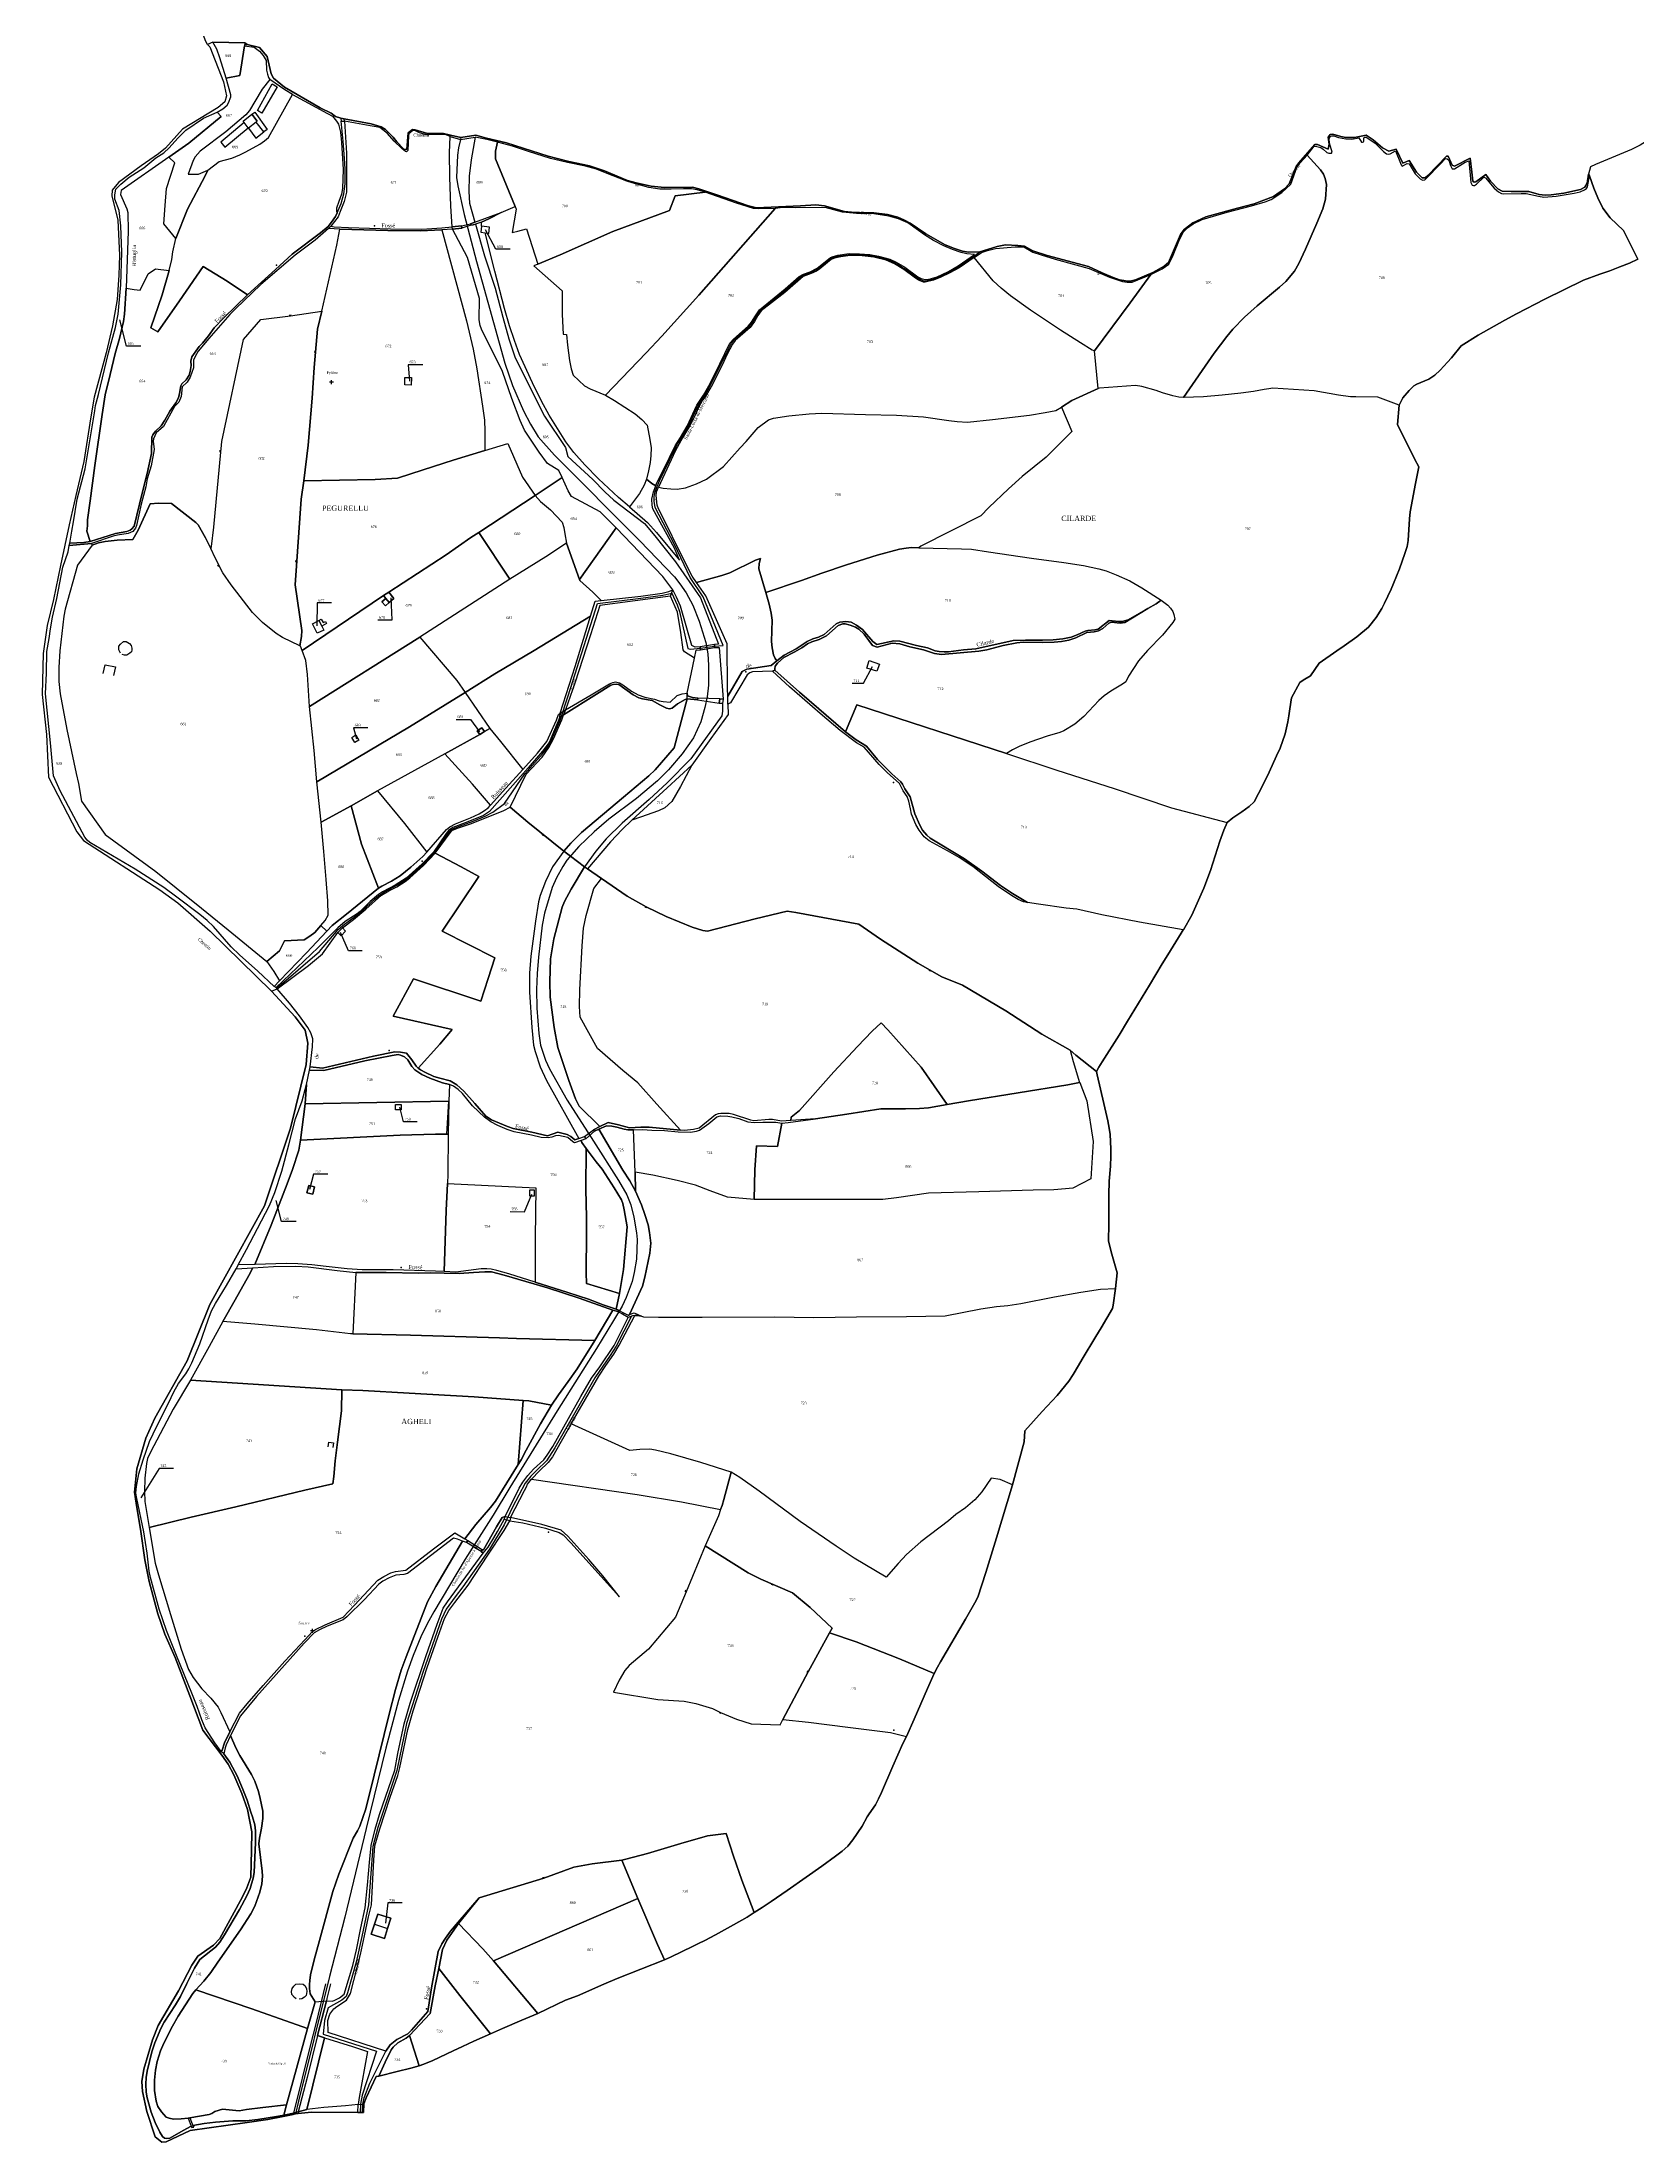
# Model space of a CAD drawing. Extents: x 1206804 to 1210977, y 6152742 to 6157901.
# Drawn here: x 1209004 to 1210214, y 6153873 to 6155465 of the extents above; entities that cross this region are included whole.
import ezdxf

# ---------------------------------------------------------------- set-up
doc = ezdxf.new("R2010")
doc.units = 0
doc.linetypes.add('CONTINU', pattern=[0])
doc.layers.get('0').update_dxf_attribs({"linetype": 'CONTINU'})
for name, color, linetype in [('1FLECHEFL', 7, 'CONTINU'), ('1LIEUDIT', 7, 'CONTINU'), ('1PARCELLE', 7, 'CONTINU'), ('1SECTION', 7, 'CONTINU'), ('1SUBDSECT', 7, 'CONTINU'), ('1TRONFLUV', 7, 'CONTINU'), ('1TROUPARCELLE', 7, 'CONTINU'), ('1ZONCOMM', 7, 'CONTINU'), ('3BATIDUR', 7, 'CONTINU'), ('3BATILEGER', 7, 'CONTINU'), ('3CADB', 7, 'CONTINU'), ('3CALVAIRE', 7, 'CONTINU'), ('3CALVAIRETEX', 7, 'CONTINU'), ('3CHEMIN', 7, 'CONTINU'), ('3ENSIMMO', 7, 'CONTINU'), ('3FISCLINE', 7, 'CONTINUOUS'), ('3FLECHEPAR', 7, 'CONTINU'), ('3LIEUDITTEX', 7, 'CONTINU'), ('3MURNONMI', 7, 'CONTINU'), ('3PARCELLETEX', 7, 'CONTINU'), ('3PONT', 7, 'CONTINU'), ('3SNCF', 7, 'CONTINU'), ('3SNCFTEX', 7, 'CONTINU'), ('3TRONFLUVTEX', 7, 'CONTINU'), ('3ZONCOMMTEX', 7, 'CONTINU')]:
    doc.layers.add(name, color=color, linetype=linetype)
doc.styles.get("Standard").update_dxf_attribs({"font": 'Times New Roman'})

# ---------------------------------------------------------------- blocks, each defined once
blk = doc.blocks.new('FLECHRU1')
blk.add_point((0, 0))
blk = doc.blocks.new('MURNOMI')
blk.add_line((-0.75, 0.5), (0.75, 0.5))
blk = doc.blocks.new('CADORDB')
blk.add_point((0, 0))
blk = doc.blocks.new('DETATOPO')
for points in [[(-1.5, 0), (1.5, 0)], [(0, -1.5), (0, 1.5)]]:
    blk.add_lwpolyline(points)

msp = doc.modelspace()

# ---------------------------------------------------------------- linework, layer by layer
at = {"layer": '1LIEUDIT'}
for points in [[(1209480.56, 6155045.07), (1209482.35, 6155049.9), (1209478.68, 6155055.02), (1209474.75, 6155060.06), (1209439.34, 6155096.87), (1209427.14, 6155109.07), (1209405.58, 6155120.84), (1209402.98, 6155124.89), (1209398.33, 6155135.13), (1209395.87, 6155140.48), (1209387.3, 6155145.76), (1209380.95, 6155154.23), (1209369.98, 6155171.1), (1209366.52, 6155178.35), (1209360.35, 6155194.93), (1209353.26, 6155215.4), (1209337.31, 6155247.61), (1209336.28, 6155250.52), (1209335.62, 6155254.69), (1209335.72, 6155270.95), (1209326.6, 6155301.98), (1209315.37, 6155323.54), (1209314.9, 6155325.29), (1209314, 6155340.94), (1209313.33, 6155362.77), (1209313, 6155381.35), (1209313.57, 6155393.71), (1209313.73, 6155394.8), (1209308.54, 6155395.99), (1209296.19, 6155396.05), (1209286.9, 6155398.89), (1209284.82, 6155398.96), (1209281.59, 6155396.53), (1209280.58, 6155383.97), (1209278.38, 6155384.12), (1209272.95, 6155389.65), (1209270.3, 6155393.26), (1209264.5, 6155399.13), (1209261.11, 6155401.17), (1209253.64, 6155403.28), (1209233.1, 6155407.05), (1209230.5, 6155407.61), (1209226.5, 6155408.95), (1209223.27, 6155411.43), (1209214.96, 6155415.45), (1209187.99, 6155431.19), (1209179.45, 6155437.87), (1209177.8, 6155441.2), (1209174.71, 6155454.5), (1209168.87, 6155461.13), (1209159.49, 6155463.58), (1209157.72, 6155464.65), (1209133.63, 6155465.4), (1209129.37, 6155463.62), (1209131.27, 6155461.65), (1209141.56, 6155435.22), (1209143.84, 6155424.57), (1209142.57, 6155420.06), (1209137.59, 6155415.7), (1209110.57, 6155399.21), (1209097.54, 6155385.01), (1209092.22, 6155380.56), (1209079.16, 6155371.43), (1209062.01, 6155358.88), (1209057.26, 6155353.09), (1209056.99, 6155348.67), (1209061.52, 6155330.35), (1209062.74, 6155303.65), (1209062.29, 6155288.6), (1209060.89, 6155270.15), (1209057.55, 6155250.22), (1209052.55, 6155229.58), (1209043.42, 6155196.08), (1209040.89, 6155181.13), (1209035.76, 6155147.25), (1209029.71, 6155121.55), (1209024.58, 6155099.15), (1209018.06, 6155068.5), (1209012.64, 6155042.66), (1209007.85, 6155022.99), (1209004.76, 6155001.64), (1209003.98, 6154970.65), (1209007.49, 6154940.34), (1209008.96, 6154907.77), (1209030.31, 6154866.31), (1209035.33, 6154859.81), (1209093.4, 6154822.3), (1209106.94, 6154812.55), (1209131.62, 6154791.03), (1209178.01, 6154745.6), (1209182.3, 6154747.34), (1209206.16, 6154765), (1209216.77, 6154774), (1209228.31, 6154790.03), (1209231.94, 6154793.58), (1209240.32, 6154799.94), (1209249.53, 6154807.78), (1209261.5, 6154818.48), (1209266.87, 6154821.68), (1209272.97, 6154824.76), (1209279.38, 6154828.74), (1209282.83, 6154831.48), (1209293.2, 6154840.86), (1209302.04, 6154850.11), (1209314.17, 6154866.58), (1209315.36, 6154867.73), (1209319.78, 6154869.53), (1209328.93, 6154872.52), (1209347.48, 6154879.89), (1209354.27, 6154882.7), (1209359.02, 6154885.13), (1209372.52, 6154873.66), (1209399.69, 6154851.68), (1209404.91, 6154857.84), (1209413.03, 6154865.89), (1209444.86, 6154892.78), (1209464.23, 6154908.81), (1209469.06, 6154913.44), (1209483.43, 6154930.02), (1209493.12, 6154967.15), (1209493.34, 6154971.51), (1209498.86, 6154998.04), (1209491.2, 6155003.03), (1209490.1, 6155004.48), (1209488.55, 6155017.46), (1209485.98, 6155033.02), (1209480.56, 6155045.07)], [(1209415.39, 6154839.77), (1209404.75, 6154847.93), (1209399.69, 6154851.68), (1209404.91, 6154857.84), (1209413.03, 6154865.89), (1209444.86, 6154892.78), (1209464.23, 6154908.81), (1209469.06, 6154913.44), (1209483.43, 6154930.02), (1209493.12, 6154967.15), (1209493.34, 6154971.51), (1209498.86, 6154998.04), (1209491.2, 6155003.03), (1209490.1, 6155004.48), (1209488.55, 6155017.46), (1209485.98, 6155033.02), (1209480.56, 6155045.07), (1209482.35, 6155049.9), (1209478.68, 6155055.02), (1209474.75, 6155060.06), (1209439.34, 6155096.87), (1209427.14, 6155109.07), (1209405.58, 6155120.84), (1209402.98, 6155124.89), (1209398.33, 6155135.13), (1209395.87, 6155140.48), (1209387.3, 6155145.76), (1209380.95, 6155154.23), (1209369.98, 6155171.1), (1209366.52, 6155178.35), (1209360.35, 6155194.93), (1209353.26, 6155215.4), (1209337.31, 6155247.61), (1209336.28, 6155250.52), (1209335.62, 6155254.69), (1209335.72, 6155270.95), (1209326.6, 6155301.98), (1209315.37, 6155323.54), (1209314.9, 6155325.29), (1209314, 6155340.94), (1209313.33, 6155362.77), (1209313, 6155381.35), (1209313.57, 6155393.71), (1209313.73, 6155394.8), (1209321.67, 6155392.98), (1209333, 6155394.85), (1209340.95, 6155392.45), (1209356.25, 6155388.81), (1209387.71, 6155378.73), (1209403.59, 6155374.75), (1209419.28, 6155371.37), (1209430.47, 6155367.6), (1209447.93, 6155360.45), (1209455.5, 6155358.33), (1209465.88, 6155355.98), (1209475.96, 6155355.18), (1209497.17, 6155355.35), (1209502.12, 6155354.13), (1209515.62, 6155349.47), (1209539.76, 6155341.18), (1209545.8, 6155339.66), (1209579.16, 6155341.22), (1209590.89, 6155341.97), (1209597.44, 6155341.03), (1209612.63, 6155336.92), (1209617.74, 6155336.39), (1209623.95, 6155336.08), (1209634.69, 6155335.96), (1209645.1, 6155334.51), (1209653.06, 6155332.46), (1209658.14, 6155330.4), (1209662.38, 6155327.93), (1209674.33, 6155319.89), (1209688.98, 6155311.7), (1209695.98, 6155308.68), (1209701.97, 6155306.69), (1209706.66, 6155305.96), (1209715.19, 6155306.33), (1209728.38, 6155310.32), (1209734.57, 6155311.47), (1209743.87, 6155311.15), (1209749.06, 6155310.65), (1209755.45, 6155306.9), (1209766.33, 6155303.39), (1209797.47, 6155295.13), (1209807.87, 6155290.42), (1209816.3, 6155286.9), (1209821.18, 6155285.14), (1209824.32, 6155284.48), (1209826.97, 6155284.1), (1209830.11, 6155284.19), (1209833.17, 6155285.02), (1209846.35, 6155290.55), (1209855, 6155295.42), (1209858.21, 6155298.17), (1209867.39, 6155319.48), (1209870.06, 6155323.23), (1209876.6, 6155328.34), (1209886.61, 6155332.73), (1209910.53, 6155339.35), (1209923.26, 6155342.77), (1209937.75, 6155348.17), (1209946.11, 6155354), (1209949.63, 6155357.74), (1209954.99, 6155371.02), (1209957.05, 6155373.82), (1209969.22, 6155387.62), (1209971.16, 6155387.59), (1209979.4, 6155384.22), (1209980, 6155387.92), (1209979.23, 6155393.28), (1209980.82, 6155395.21), (1209982.83, 6155395.56), (1209988.94, 6155393.71), (1209992.77, 6155392.92), (1209999.17, 6155392.89), (1210008.05, 6155394.68), (1210013.5, 6155391.26), (1210020.64, 6155385.09), (1210025.33, 6155382.61), (1210030.95, 6155384.24), (1210036.03, 6155373.58), (1210040.7, 6155375.65), (1210046.18, 6155366.67), (1210050.58, 6155362.5), (1210052.76, 6155362.46), (1210054.97, 6155364.17), (1210069.15, 6155378.89), (1210070.26, 6155378.84), (1210073.44, 6155372.07), (1210075.22, 6155371.36), (1210087, 6155377.39), (1210088.14, 6155366.81), (1210089.14, 6155359.79), (1210089.95, 6155358.99), (1210091.28, 6155359.28), (1210098.77, 6155364.92), (1210102.33, 6155359.94), (1210108.01, 6155354.03), (1210111.28, 6155352.21), (1210118.02, 6155351.92), (1210131.43, 6155351.97), (1210139.43, 6155349.63), (1210143.81, 6155349.32), (1210148.51, 6155349.4), (1210158.12, 6155350.73), (1210170.56, 6155353.63), (1210173.98, 6155355.31), (1210175.72, 6155358.22), (1210176.7, 6155365.05), (1210177.55, 6155363.98), (1210180.74, 6155354.43), (1210183.79, 6155347.33), (1210187.61, 6155339.5), (1210193.21, 6155332.16), (1210203.22, 6155322.57), (1210214.27, 6155300.77), (1210207.89, 6155297.56), (1210200.38, 6155294.78), (1210192.85, 6155291.84), (1210185.3, 6155289.26), (1210172.97, 6155284.77), (1210143.52, 6155270.3), (1210122.04, 6155259.28), (1210113.26, 6155254.39), (1210093.14, 6155243.07), (1210080.18, 6155234.91), (1210072.9, 6155225.95), (1210069.84, 6155222.48), (1210064.16, 6155216.45), (1210060.2, 6155212.69), (1210055.59, 6155209.58), (1210046.56, 6155205.81), (1210044.28, 6155204.62), (1210040.72, 6155201.08), (1210035.95, 6155195.44), (1210033.19, 6155189.93), (1210032.01, 6155175.25), (1210044.89, 6155149.22), (1210048.08, 6155143.19), (1210045.56, 6155130.67), (1210041.4, 6155109.17), (1210040.93, 6155103.68), (1210040.08, 6155087.29), (1210039.12, 6155082.77), (1210037.52, 6155077.53), (1210033.38, 6155065.8), (1210028.93, 6155054.66), (1210027.02, 6155050.48), (1210022.04, 6155039.88), (1210019.99, 6155035.84), (1210015.8, 6155029.04), (1210010, 6155021.59), (1210000.95, 6155014.41), (1209991.36, 6155007.53), (1209985.87, 6155003.8), (1209972.54, 6154994.23), (1209966.02, 6154984.71), (1209960.41, 6154981.37), (1209957.94, 6154979.65), (1209951.61, 6154968.04), (1209950.24, 6154959.62), (1209949.61, 6154954.37), (1209948.67, 6154949.76), (1209946.64, 6154940.74), (1209942.96, 6154929.97), (1209940.25, 6154924.06), (1209934.54, 6154911.57), (1209929.72, 6154901.8), (1209923.14, 6154889.17), (1209919.3, 6154885.57), (1209913.87, 6154881.67), (1209907.14, 6154877.1), (1209902.64, 6154873.39), (1209900.12, 6154867.62), (1209897.18, 6154859.21), (1209890.01, 6154837.21), (1209885.1, 6154823.67), (1209875.96, 6154803.24), (1209869.68, 6154792.14), (1209869.37, 6154792.06), (1209867.89, 6154789.58), (1209857.69, 6154773.02), (1209853.5, 6154766.28), (1209843.77, 6154750.08), (1209827.13, 6154722.73), (1209820.7, 6154712.29), (1209807.87, 6154692.04), (1209805.45, 6154687.93), (1209803.76, 6154684.74), (1209788.04, 6154697.15), (1209783.78, 6154700.78), (1209762.2, 6154712.97), (1209734.96, 6154730.59), (1209702.01, 6154750.2), (1209686.42, 6154756.55), (1209668.11, 6154766.8), (1209639.83, 6154785.12), (1209623.53, 6154796.4), (1209575.63, 6154805.21), (1209568.97, 6154806.24), (1209544.83, 6154800.39), (1209508.6, 6154791.02), (1209505.22, 6154791.69), (1209497.04, 6154794.19), (1209477.26, 6154802.31), (1209462.09, 6154809.53), (1209447.8, 6154817.73), (1209428.17, 6154830.94), (1209417.62, 6154838.41), (1209415.39, 6154839.77)], [(1209415.39, 6154839.77), (1209417.62, 6154838.41), (1209428.17, 6154830.94), (1209447.8, 6154817.73), (1209462.09, 6154809.53), (1209477.26, 6154802.31), (1209497.04, 6154794.19), (1209505.22, 6154791.69), (1209508.6, 6154791.02), (1209544.83, 6154800.39), (1209568.97, 6154806.24), (1209575.63, 6154805.21), (1209623.53, 6154796.4), (1209639.83, 6154785.12), (1209668.11, 6154766.8), (1209686.42, 6154756.55), (1209702.01, 6154750.2), (1209734.96, 6154730.59), (1209762.2, 6154712.97), (1209783.78, 6154700.78), (1209788.04, 6154697.15), (1209803.76, 6154684.74), (1209804.26, 6154682.25), (1209809.26, 6154660.47), (1209810.81, 6154653.7), (1209812.22, 6154647.17), (1209813.29, 6154641.7), (1209813.9, 6154636.79), (1209814.55, 6154626.12), (1209814.55, 6154620.39), (1209814.23, 6154612.77), (1209813.26, 6154601.43), (1209812.89, 6154591.18), (1209812.9, 6154568.77), (1209812.76, 6154556.31), (1209814.81, 6154547.77), (1209819.38, 6154532.08), (1209817.95, 6154520.03), (1209816.15, 6154507.47), (1209815.66, 6154505.04), (1209807.13, 6154490.15), (1209803.18, 6154483.57), (1209792.78, 6154466.45), (1209789.92, 6154461.59), (1209785.86, 6154454.75), (1209782.6, 6154449.71), (1209773.93, 6154438.86), (1209762.55, 6154426.79), (1209749.27, 6154412.21), (1209748.76, 6154403.86), (1209740.04, 6154371.17), (1209727.73, 6154330.93), (1209719.74, 6154304.68), (1209713.65, 6154285.95), (1209711.35, 6154281.58), (1209704.26, 6154269.3), (1209685.36, 6154236.88), (1209682.97, 6154232.97), (1209680.62, 6154228.06), (1209675.53, 6154216.68), (1209665.48, 6154193.43), (1209659.56, 6154180.45), (1209656.78, 6154175.11), (1209649.2, 6154157.82), (1209640.64, 6154137.89), (1209638.3, 6154133.01), (1209635.98, 6154128.63), (1209631.31, 6154121.72), (1209629.74, 6154119.29), (1209625.93, 6154112.3), (1209618.8, 6154101.86), (1209615.17, 6154097.11), (1209610.77, 6154093.38), (1209605.79, 6154089.58), (1209595.4, 6154081.93), (1209583.55, 6154073.75), (1209569.08, 6154063.64), (1209556.82, 6154055.23), (1209550.1, 6154050.75), (1209543.99, 6154046.9), (1209538.66, 6154043.44), (1209528.3, 6154037.48), (1209514.62, 6154029.81), (1209506.73, 6154025.66), (1209501.78, 6154023.32), (1209497.79, 6154021.41), (1209480.7, 6154013.1), (1209476.05, 6154011.07), (1209440.27, 6153996.88), (1209430.09, 6153992.45), (1209410.1, 6153983.76), (1209400.95, 6153980.29), (1209379.88, 6153970.32), (1209367.9, 6153965.33), (1209353.09, 6153958.86), (1209344.14, 6153954.88), (1209331.51, 6153949.25), (1209322.96, 6153945.3), (1209315.71, 6153941.87), (1209300.25, 6153934.68), (1209293.45, 6153931.76), (1209290.11, 6153930.69), (1209283.78, 6153928.87), (1209273.4, 6153926.18), (1209259.32, 6153922.85), (1209257.32, 6153922.53), (1209249.81, 6153906.43), (1209248.12, 6153901.68), (1209247.79, 6153895.13), (1209246.95, 6153895.13), (1209245.25, 6153895.14), (1209243.44, 6153895.15), (1209208.37, 6153895.33), (1209198.17, 6153894.45), (1209196.32, 6153894.09), (1209194.42, 6153893.72), (1209186.92, 6153892.24), (1209175.13, 6153889.89), (1209159.45, 6153887.69), (1209116.31, 6153881.64), (1209098.25, 6153872.98), (1209094.73, 6153872.81), (1209089.77, 6153876.66), (1209083.52, 6153896), (1209080.14, 6153911.09), (1209079.59, 6153918.66), (1209081.25, 6153928.05), (1209087.71, 6153950.17), (1209092.19, 6153961.07), (1209107.48, 6153987.45), (1209117.57, 6154006.93), (1209122.05, 6154013.69), (1209134.1, 6154022.09), (1209138.81, 6154027.2), (1209156.08, 6154058.67), (1209159.3, 6154065.45), (1209162.22, 6154073.53), (1209162.96, 6154094.15), (1209163.08, 6154108.04), (1209159.72, 6154125.06), (1209155.52, 6154137.01), (1209149.47, 6154151.28), (1209145.07, 6154159.39), (1209140.32, 6154166.2), (1209125.94, 6154185.22), (1209116.21, 6154211.06), (1209104.89, 6154240.26), (1209097.1, 6154257.86), (1209091.82, 6154273.44), (1209085.21, 6154297.89), (1209082.06, 6154314.22), (1209078.65, 6154337.52), (1209075.61, 6154355.45), (1209074.17, 6154365.51), (1209075.84, 6154383.21), (1209082.72, 6154406.6), (1209089.55, 6154421.72), (1209113.96, 6154465.11), (1209131.2, 6154507.91), (1209172.62, 6154582.86), (1209192.4, 6154641.61), (1209204.18, 6154689.92), (1209205.62, 6154706.04), (1209203.54, 6154715.98), (1209195.87, 6154726.11), (1209178.01, 6154745.6), (1209182.3, 6154747.34), (1209206.16, 6154765), (1209216.77, 6154774), (1209228.31, 6154790.03), (1209231.94, 6154793.58), (1209240.32, 6154799.94), (1209249.53, 6154807.78), (1209261.5, 6154818.48), (1209266.87, 6154821.68), (1209272.97, 6154824.76), (1209279.38, 6154828.74), (1209282.83, 6154831.48), (1209293.2, 6154840.86), (1209302.04, 6154850.11), (1209314.17, 6154866.58), (1209315.36, 6154867.73), (1209319.78, 6154869.53), (1209328.93, 6154872.52), (1209347.48, 6154879.89), (1209354.27, 6154882.7), (1209359.02, 6154885.13), (1209372.52, 6154873.66), (1209399.69, 6154851.68), (1209404.75, 6154847.93), (1209415.39, 6154839.77)]]:
    msp.add_lwpolyline(points, close=True, dxfattribs=at)
at = {"layer": '1PARCELLE'}
for points in [[(1209143.55, 6155437.87), (1209154.07, 6155439.91), (1209157.55, 6155462.56), (1209164.81, 6155461.5), (1209168.99, 6155458.45), (1209171.82, 6155455.11), (1209173.97, 6155451.38), (1209174.29, 6155444.04), (1209174.88, 6155440.99), (1209175.69, 6155438.48), (1209176.84, 6155436.88), (1209170.89, 6155429.63), (1209165.5, 6155420.28), (1209161.4, 6155413.57), (1209158.48, 6155410.04), (1209143.26, 6155397.31), (1209124.02, 6155382.57), (1209120.13, 6155378.28), (1209118.58, 6155375.58), (1209114.83, 6155365.06), (1209122.66, 6155365.1), (1209129.78, 6155368.3), (1209127.8, 6155363.97), (1209114.36, 6155338.68), (1209105.38, 6155316.47), (1209096.46, 6155327.43), (1209097.46, 6155341.47), (1209098.27, 6155354.39), (1209104.75, 6155373.7), (1209100.27, 6155378.11), (1209115.43, 6155388.6), (1209139.96, 6155408.82), (1209136.71, 6155412.21), (1209141.12, 6155414.75), (1209144.33, 6155417.6), (1209145.37, 6155419.2), (1209147.07, 6155423.74), (1209147.13, 6155425.35), (1209143.55, 6155437.87)], [(1209143.55, 6155437.87), (1209138.89, 6155453.41), (1209136.6, 6155460), (1209133.63, 6155465.4), (1209157.72, 6155464.65), (1209157.55, 6155462.56), (1209154.07, 6155439.91), (1209143.55, 6155437.87)], [(1209100.42, 6155292.18), (1209102.31, 6155300.47), (1209103.23, 6155306.19), (1209105.38, 6155316.47), (1209114.36, 6155338.68), (1209127.8, 6155363.97), (1209129.78, 6155368.3), (1209138.42, 6155374.71), (1209147.9, 6155377.35), (1209154.07, 6155379.8), (1209158.49, 6155382.05), (1209169.22, 6155387.94), (1209172.81, 6155390.33), (1209175.86, 6155393.1), (1209193.85, 6155425.66), (1209220.51, 6155411.14), (1209224.36, 6155409.24), (1209227.33, 6155405.44), (1209228.85, 6155402.98), (1209230.43, 6155397.08), (1209231.21, 6155389.28), (1209232.25, 6155368.75), (1209231.82, 6155354.2), (1209230.98, 6155349.95), (1209229.09, 6155344.56), (1209227.43, 6155339.26), (1209227.19, 6155337.07), (1209227.84, 6155335.95), (1209226.63, 6155333.03), (1209223.64, 6155328.64), (1209220.87, 6155325.58), (1209215.28, 6155320.61), (1209193.8, 6155304.58), (1209180.97, 6155292.97), (1209159.84, 6155273.63), (1209144.27, 6155283.91), (1209126.1, 6155295.09), (1209108.37, 6155269.04), (1209091.83, 6155245.51), (1209086.56, 6155248.75), (1209095.02, 6155273.73), (1209100.42, 6155292.18)], [(1209129.78, 6155368.3), (1209138.42, 6155374.71), (1209147.9, 6155377.35), (1209154.07, 6155379.8), (1209158.49, 6155382.05), (1209169.22, 6155387.94), (1209172.81, 6155390.33), (1209175.86, 6155393.1), (1209193.85, 6155425.66), (1209188.15, 6155429.02), (1209176.84, 6155436.88), (1209170.89, 6155429.63), (1209165.5, 6155420.28), (1209161.4, 6155413.57), (1209158.48, 6155410.04), (1209143.26, 6155397.31), (1209124.02, 6155382.57), (1209120.13, 6155378.28), (1209118.58, 6155375.58), (1209114.83, 6155365.06), (1209122.66, 6155365.1), (1209129.78, 6155368.3)], [(1209136.71, 6155412.21), (1209139.96, 6155408.82), (1209115.43, 6155388.6), (1209100.27, 6155378.11), (1209064.13, 6155352.8), (1209063.56, 6155349.68), (1209068.31, 6155338.87), (1209069.15, 6155336.06), (1209069.36, 6155321.98), (1209067.78, 6155278.75), (1209066.56, 6155258.9), (1209065.68, 6155253.53), (1209062.75, 6155240.51), (1209059.51, 6155229.23), (1209055.55, 6155213.16), (1209051.88, 6155197.81), (1209049.5, 6155182.78), (1209044.07, 6155144.23), (1209040.61, 6155117.35), (1209038.51, 6155103.08), (1209038.51, 6155098.58), (1209037.91, 6155094.38), (1209040.6, 6155086.71), (1209035.68, 6155085.92), (1209025.09, 6155085.26), (1209026.55, 6155094.34), (1209027.96, 6155101.6), (1209030.68, 6155118.73), (1209036.71, 6155141.72), (1209044.16, 6155185.63), (1209044.5, 6155189.75), (1209046.7, 6155197.96), (1209054.49, 6155229.74), (1209059.73, 6155248.78), (1209061.77, 6155259), (1209063.88, 6155281.13), (1209064.48, 6155306.09), (1209063.82, 6155325.96), (1209062.53, 6155337.7), (1209059.32, 6155346.25), (1209059.16, 6155349.55), (1209059.97, 6155353.8), (1209063.82, 6155357.46), (1209070.2, 6155362.93), (1209081.3, 6155369.95), (1209090.29, 6155377.43), (1209096.26, 6155381.45), (1209100.49, 6155385.04), (1209106.86, 6155392.38), (1209113.06, 6155398.46), (1209126.56, 6155407.72), (1209136.71, 6155412.21)], [(1209314.9, 6155325.29), (1209314, 6155340.94), (1209313.33, 6155362.77), (1209313, 6155381.35), (1209313.57, 6155393.71), (1209310.35, 6155395.03), (1209306.27, 6155395.29), (1209296.83, 6155394.9), (1209294.84, 6155395.18), (1209290.27, 6155396.63), (1209286.76, 6155398.17), (1209285.11, 6155398.3), (1209282.21, 6155395.85), (1209281.91, 6155394.6), (1209281.5, 6155383.05), (1209280.48, 6155382.14), (1209279.6, 6155382.47), (1209276.79, 6155384.66), (1209271.03, 6155390.29), (1209266.04, 6155395.89), (1209260.22, 6155400.67), (1209250.15, 6155402.34), (1209233.3, 6155405.37), (1209234.87, 6155381.13), (1209234.79, 6155351.44), (1209233.15, 6155344.54), (1209230.19, 6155336.76), (1209228.45, 6155332.76), (1209223.01, 6155325.71), (1209225.47, 6155325.31), (1209236.4, 6155324.83), (1209268.37, 6155323.64), (1209292, 6155323.54), (1209307.29, 6155324.53), (1209314.9, 6155325.29)], [(1209314.9, 6155325.29), (1209314, 6155340.94), (1209313.33, 6155362.77), (1209313, 6155381.35), (1209313.57, 6155393.71), (1209321.27, 6155391.47), (1209332.44, 6155393.2), (1209329.45, 6155376.07), (1209327.92, 6155363.62), (1209327.58, 6155352.13), (1209328.14, 6155343.22), (1209332.24, 6155328.84), (1209328.93, 6155327.61), (1209329.19, 6155326.44), (1209330.87, 6155326.68), (1209332.64, 6155327.23), (1209339.65, 6155303.21), (1209347.53, 6155278.6), (1209353.42, 6155256.81), (1209358.07, 6155240.24), (1209362.55, 6155226.76), (1209377.24, 6155196.97), (1209385.08, 6155181.75), (1209400.85, 6155157.83), (1209402.72, 6155150.93), (1209421.65, 6155133.73), (1209430.67, 6155124.35), (1209437.64, 6155117.92), (1209460.84, 6155100.12), (1209468.66, 6155090.98), (1209484.32, 6155071.07), (1209503.42, 6155043.99), (1209517.07, 6155008.69), (1209513.89, 6155008.39), (1209513.93, 6155006.08), (1209517.39, 6155006.12), (1209520.44, 6154966.99), (1209518.08, 6154967.26), (1209517.47, 6154964.05), (1209520.1, 6154963.69), (1209520.02, 6154957.97), (1209519.5, 6154954.3), (1209496.13, 6154921.69), (1209478.11, 6154903.67), (1209464.29, 6154891.05), (1209443.98, 6154872.9), (1209431.92, 6154861.02), (1209423.96, 6154851.82), (1209415.39, 6154839.77), (1209404.75, 6154847.93), (1209399.69, 6154851.68), (1209404.91, 6154857.84), (1209413.03, 6154865.89), (1209444.86, 6154892.78), (1209464.23, 6154908.81), (1209469.06, 6154913.44), (1209483.43, 6154930.02), (1209493.12, 6154967.15), (1209500.94, 6154966.42), (1209501.28, 6154967.76), (1209497.16, 6154968.29), (1209493.5, 6154969.45), (1209493.34, 6154971.51), (1209498.86, 6154998.04), (1209500.15, 6155004.14), (1209503.35, 6155004.52), (1209503.21, 6155006.82), (1209499.26, 6155006.56), (1209496.73, 6155007.62), (1209488.05, 6155037.52), (1209485.02, 6155044.44), (1209482.35, 6155049.9), (1209478.68, 6155055.02), (1209474.75, 6155060.06), (1209439.34, 6155096.87), (1209427.14, 6155109.07), (1209405.58, 6155120.84), (1209402.98, 6155124.89), (1209398.33, 6155135.13), (1209395.87, 6155140.48), (1209387.3, 6155145.76), (1209380.95, 6155154.23), (1209369.98, 6155171.1), (1209366.52, 6155178.35), (1209360.35, 6155194.93), (1209353.26, 6155215.4), (1209337.31, 6155247.61), (1209336.28, 6155250.52), (1209335.62, 6155254.69), (1209335.72, 6155270.95), (1209326.6, 6155301.98), (1209315.37, 6155323.54), (1209322.29, 6155324.19), (1209322.15, 6155325.9), (1209314.9, 6155325.29)], [(1209332.44, 6155393.2), (1209329.45, 6155376.07), (1209327.92, 6155363.62), (1209327.58, 6155352.13), (1209328.14, 6155343.22), (1209332.24, 6155328.84), (1209352.25, 6155336.02), (1209362.79, 6155340.76), (1209347.8, 6155376.77), (1209347.84, 6155382.6), (1209349.32, 6155389.47), (1209341.32, 6155391.45), (1209332.44, 6155393.2)], [(1210033.19, 6155189.93), (1210016.9, 6155196.01), (1210000.35, 6155196.21), (1209996.35, 6155196.35), (1209987.17, 6155197.69), (1209968.67, 6155200.87), (1209937.23, 6155202.94), (1209934.35, 6155202.28), (1209930.67, 6155201.81), (1209922.67, 6155200.34), (1209913.08, 6155199.04), (1209898.87, 6155197.55), (1209884.75, 6155196.42), (1209869.54, 6155195.8), (1209892.97, 6155229.51), (1209902.41, 6155242.18), (1209906.91, 6155247.65), (1209915.97, 6155256.79), (1209925.55, 6155265.35), (1209942.32, 6155279.45), (1209947.16, 6155283.84), (1209953.9, 6155291.68), (1209957.16, 6155297.49), (1209962.18, 6155308.24), (1209970.66, 6155327.95), (1209975.36, 6155338.84), (1209977.36, 6155346.29), (1209978.12, 6155357.4), (1209977.14, 6155361.93), (1209975.82, 6155365.26), (1209973.61, 6155368.46), (1209963.39, 6155379.7), (1209968.63, 6155386.31), (1209970.69, 6155386.09), (1209973.66, 6155385.34), (1209975.4, 6155384.21), (1209978.37, 6155381.66), (1209979.82, 6155381.09), (1209981.74, 6155381.09), (1209982.44, 6155381.8), (1209980.41, 6155388.8), (1209980.16, 6155391.89), (1209980.84, 6155393.62), (1209982.13, 6155394.35), (1209983.64, 6155394.19), (1209987.06, 6155393.09), (1209992.59, 6155392.01), (1209997.31, 6155391.67), (1210002.5, 6155392.75), (1210004.52, 6155389.56), (1210005.36, 6155389.34), (1210006.14, 6155389.71), (1210006.36, 6155390.21), (1210006.34, 6155392.6), (1210007, 6155393.21), (1210008.25, 6155393.3), (1210010.42, 6155391.59), (1210014.97, 6155388.8), (1210021.37, 6155382.39), (1210023.65, 6155380.69), (1210024.7, 6155380.37), (1210026.21, 6155380.61), (1210030.39, 6155382.81), (1210034.67, 6155372.14), (1210035.48, 6155371.32), (1210039.11, 6155373.38), (1210040.71, 6155373.11), (1210045.28, 6155365.38), (1210049.09, 6155361.58), (1210050.97, 6155360.65), (1210052.57, 6155360.96), (1210053.72, 6155361.76), (1210064.62, 6155373.04), (1210068.21, 6155377.08), (1210069.62, 6155376.88), (1210070.7, 6155375.86), (1210071.97, 6155371.77), (1210073.28, 6155369.15), (1210075.2, 6155369.31), (1210083.19, 6155374.15), (1210086.06, 6155375.29), (1210087.63, 6155358.94), (1210088.62, 6155356.91), (1210089.55, 6155356.5), (1210090.31, 6155356.52), (1210091.76, 6155357.5), (1210097.38, 6155362.96), (1210098.57, 6155362.42), (1210105.14, 6155354.43), (1210108.43, 6155351.76), (1210110.64, 6155350.51), (1210112.64, 6155350.16), (1210125.66, 6155350.59), (1210129.55, 6155350.51), (1210138.7, 6155348.42), (1210142.98, 6155347.64), (1210152.25, 6155348.55), (1210165.96, 6155350.68), (1210170.3, 6155351.82), (1210173.73, 6155353.21), (1210175.16, 6155354.38), (1210175.99, 6155355.57), (1210177.55, 6155363.98), (1210180.74, 6155354.43), (1210183.79, 6155347.33), (1210187.61, 6155339.5), (1210193.21, 6155332.16), (1210203.22, 6155322.57), (1210214.27, 6155300.77), (1210207.89, 6155297.56), (1210200.38, 6155294.78), (1210192.85, 6155291.84), (1210185.3, 6155289.26), (1210172.97, 6155284.77), (1210143.52, 6155270.3), (1210122.04, 6155259.28), (1210113.26, 6155254.39), (1210093.14, 6155243.07), (1210080.18, 6155234.91), (1210072.9, 6155225.95), (1210069.84, 6155222.48), (1210064.16, 6155216.45), (1210060.2, 6155212.69), (1210055.59, 6155209.58), (1210046.56, 6155205.81), (1210044.28, 6155204.62), (1210040.72, 6155201.08), (1210035.95, 6155195.44), (1210033.19, 6155189.93)], [(1209100.42, 6155292.18), (1209102.31, 6155300.47), (1209103.23, 6155306.19), (1209105.38, 6155316.47), (1209096.46, 6155327.43), (1209097.46, 6155341.47), (1209098.27, 6155354.39), (1209104.75, 6155373.7), (1209100.27, 6155378.11), (1209064.13, 6155352.8), (1209063.56, 6155349.68), (1209068.31, 6155338.87), (1209069.15, 6155336.06), (1209069.36, 6155321.98), (1209067.78, 6155278.75), (1209073.8, 6155277.62), (1209078.37, 6155277.16), (1209084.51, 6155289.61), (1209090.06, 6155293.31), (1209100.42, 6155292.18)], [(1209362.79, 6155340.76), (1209363.54, 6155338.67), (1209360.54, 6155320.96), (1209364.79, 6155321.88), (1209371.45, 6155323.73), (1209380.05, 6155296.93), (1209396.9, 6155304.02), (1209436.8, 6155321.57), (1209479.81, 6155337.57), (1209484.07, 6155348.67), (1209506.87, 6155351.48), (1209500.91, 6155353.4), (1209496.62, 6155354.02), (1209490.48, 6155354.06), (1209481.15, 6155353.68), (1209472.56, 6155353.87), (1209464.13, 6155355.17), (1209451.53, 6155358.71), (1209447.51, 6155359.89), (1209431.38, 6155366.27), (1209424.48, 6155369), (1209416.02, 6155371.31), (1209402.38, 6155373.95), (1209389.62, 6155377.08), (1209372.79, 6155382.25), (1209360.86, 6155386.31), (1209349.32, 6155389.47), (1209347.84, 6155382.6), (1209347.8, 6155376.77), (1209362.79, 6155340.76)], [(1209869.54, 6155195.8), (1209866.12, 6155196.08), (1209861.57, 6155197.16), (1209853.61, 6155199.36), (1209848.76, 6155201.04), (1209837.96, 6155204.07), (1209833.15, 6155204.83), (1209806.02, 6155202.93), (1209805.02, 6155202.68), (1209802.05, 6155231.1), (1209829.24, 6155267.57), (1209844.78, 6155289), (1209853.44, 6155293.27), (1209858.51, 6155296.83), (1209861.28, 6155302.51), (1209866.7, 6155315.74), (1209869.66, 6155321.38), (1209872.67, 6155324.44), (1209877.04, 6155327.39), (1209883.73, 6155330.74), (1209902.6, 6155336.43), (1209921.3, 6155341.12), (1209931.52, 6155344.08), (1209935.99, 6155345.94), (1209944.13, 6155351.22), (1209951.1, 6155357.63), (1209955.81, 6155371.02), (1209958, 6155373.86), (1209963.39, 6155379.7), (1209973.61, 6155368.46), (1209975.82, 6155365.26), (1209977.14, 6155361.93), (1209978.12, 6155357.4), (1209977.36, 6155346.29), (1209975.36, 6155338.84), (1209970.66, 6155327.95), (1209962.18, 6155308.24), (1209957.16, 6155297.49), (1209953.9, 6155291.68), (1209947.16, 6155283.84), (1209942.32, 6155279.45), (1209925.55, 6155265.35), (1209915.97, 6155256.79), (1209906.91, 6155247.65), (1209902.41, 6155242.18), (1209892.97, 6155229.51), (1209869.54, 6155195.8)], [(1209380.05, 6155296.93), (1209376.88, 6155295.6), (1209398.31, 6155276.62), (1209398.45, 6155258.72), (1209399.18, 6155243.87), (1209401.78, 6155243.49), (1209402.5, 6155235.58), (1209403.96, 6155223.82), (1209405.2, 6155217.46), (1209406.84, 6155212.76), (1209410.97, 6155208.65), (1209415.41, 6155204.67), (1209419.61, 6155202.35), (1209431.28, 6155197.45), (1209462.23, 6155229.64), (1209474.14, 6155242.43), (1209502.07, 6155273.47), (1209559.85, 6155339.23), (1209547.36, 6155338.81), (1209543.58, 6155339.17), (1209530.76, 6155343.11), (1209506.87, 6155351.48), (1209484.07, 6155348.67), (1209479.81, 6155337.57), (1209436.8, 6155321.57), (1209396.9, 6155304.02), (1209380.05, 6155296.93)], [(1209352.25, 6155336.02), (1209362.79, 6155340.76), (1209363.54, 6155338.67), (1209360.54, 6155320.96), (1209364.79, 6155321.88), (1209371.45, 6155323.73), (1209380.05, 6155296.93), (1209376.88, 6155295.6), (1209398.31, 6155276.62), (1209398.45, 6155258.72), (1209399.18, 6155243.87), (1209401.78, 6155243.49), (1209402.5, 6155235.58), (1209403.96, 6155223.82), (1209405.2, 6155217.46), (1209406.84, 6155212.76), (1209410.97, 6155208.65), (1209415.41, 6155204.67), (1209419.61, 6155202.35), (1209431.28, 6155197.45), (1209438.03, 6155193.43), (1209453.73, 6155183.53), (1209458.88, 6155179.23), (1209462.88, 6155174.79), (1209464.79, 6155164.03), (1209465.81, 6155157.51), (1209465.79, 6155151.74), (1209465.18, 6155146.58), (1209463.93, 6155140.06), (1209462.47, 6155133.95), (1209460.68, 6155129.39), (1209457.14, 6155122.87), (1209449.5, 6155112.79), (1209441.25, 6155119.87), (1209426.11, 6155134.07), (1209415.67, 6155144.82), (1209407.28, 6155154.12), (1209401.29, 6155162.29), (1209388.58, 6155182.29), (1209382.78, 6155192.91), (1209375.86, 6155206.92), (1209366.12, 6155228.4), (1209362.23, 6155238.9), (1209358.54, 6155250.26), (1209354.78, 6155263.41), (1209347.34, 6155291.52), (1209340, 6155320.72), (1209342.87, 6155320.29), (1209343.27, 6155325.1), (1209337.18, 6155325.83), (1209337.25, 6155328.75), (1209342.84, 6155331.37), (1209352.25, 6155336.02)], [(1209431.28, 6155197.45), (1209438.03, 6155193.43), (1209453.73, 6155183.53), (1209458.88, 6155179.23), (1209462.88, 6155174.79), (1209464.79, 6155164.03), (1209465.81, 6155157.51), (1209465.79, 6155151.74), (1209465.18, 6155146.58), (1209463.93, 6155140.06), (1209462.47, 6155133.95), (1209466.45, 6155130.69), (1209469.42, 6155128.82), (1209470.31, 6155130.99), (1209475.22, 6155140.99), (1209484.06, 6155159.22), (1209488.1, 6155165.37), (1209493.11, 6155173.97), (1209500.63, 6155189.97), (1209505.61, 6155197.67), (1209510.56, 6155206.47), (1209517.94, 6155221.41), (1209525.68, 6155236.9), (1209528.41, 6155240.14), (1209539.58, 6155250.01), (1209541.99, 6155252.92), (1209544.61, 6155256.97), (1209547.99, 6155262.33), (1209567.62, 6155278.14), (1209578.18, 6155287.57), (1209581.57, 6155289.3), (1209586.53, 6155291.21), (1209591.82, 6155293.99), (1209601.81, 6155301.94), (1209603.91, 6155302.85), (1209607.49, 6155303.86), (1209616.17, 6155304.89), (1209623.79, 6155304.85), (1209631.74, 6155304.2), (1209638.3, 6155303.09), (1209646.85, 6155300.78), (1209651.78, 6155298.55), (1209658.21, 6155294.55), (1209668.25, 6155287.36), (1209670.57, 6155286.17), (1209672.62, 6155285.51), (1209674.32, 6155285.4), (1209676.32, 6155285.5), (1209678.42, 6155285.95), (1209682.71, 6155287.34), (1209691.29, 6155291.44), (1209698.83, 6155295.56), (1209711.21, 6155304.27), (1209705.42, 6155304.76), (1209700.97, 6155305.69), (1209694.37, 6155308.08), (1209687.83, 6155310.79), (1209680.03, 6155314.82), (1209673.08, 6155319.13), (1209660.55, 6155328.25), (1209653.52, 6155331.24), (1209646.22, 6155333.29), (1209634.85, 6155335), (1209629.38, 6155335.35), (1209621.58, 6155335.32), (1209610.9, 6155336.45), (1209597.77, 6155340.01), (1209575.46, 6155339.71), (1209565.7, 6155339.83), (1209559.85, 6155339.23), (1209502.07, 6155273.47), (1209474.14, 6155242.43), (1209462.23, 6155229.64), (1209431.28, 6155197.45)], [(1209041.47, 6155085.15), (1209042.09, 6155083.88), (1209046.81, 6155085.6), (1209051.91, 6155086.62), (1209060.87, 6155087.62), (1209072.84, 6155088.22), (1209076.96, 6155095.12), (1209086.03, 6155115.1), (1209092.21, 6155115.63), (1209102.19, 6155115.5), (1209120.65, 6155101.08), (1209122.36, 6155099.22), (1209127.91, 6155089.44), (1209131.94, 6155081.34), (1209132.52, 6155082.71), (1209134.27, 6155097.48), (1209140.28, 6155162.41), (1209156.79, 6155239.79), (1209170.05, 6155255.02), (1209192.33, 6155257.81), (1209216.18, 6155261.2), (1209227.52, 6155311.32), (1209229.82, 6155323.55), (1209221.24, 6155324.06), (1209211.17, 6155315.15), (1209195.95, 6155303.8), (1209169.86, 6155281.52), (1209150.78, 6155263.05), (1209146.5, 6155258.63), (1209130.58, 6155240.42), (1209122.5, 6155231.03), (1209120.07, 6155226.89), (1209118.92, 6155224.03), (1209118.94, 6155218.38), (1209116.4, 6155211.23), (1209114, 6155207.51), (1209110.2, 6155204), (1209109.57, 6155196.53), (1209107.73, 6155192.35), (1209104.37, 6155188.96), (1209096.15, 6155173.93), (1209090.63, 6155168.91), (1209088.41, 6155164.39), (1209088.32, 6155162.58), (1209089.06, 6155156.36), (1209086.81, 6155143.93), (1209083.83, 6155134.18), (1209082.6, 6155128), (1209079.06, 6155114.91), (1209075.73, 6155098.68), (1209074.96, 6155096.77), (1209072.84, 6155094.12), (1209069.34, 6155092.62), (1209061.29, 6155091.42), (1209058.02, 6155090.71), (1209041.47, 6155085.15)], [(1209205.81, 6155159.72), (1209208.97, 6155195.41), (1209210.41, 6155218.43), (1209212.97, 6155247.63), (1209216.18, 6155261.2), (1209227.52, 6155311.32), (1209229.82, 6155323.55), (1209266.18, 6155322.5), (1209290.86, 6155322.22), (1209307.1, 6155322.86), (1209325.85, 6155253.99), (1209331.05, 6155232.53), (1209333.8, 6155217.58), (1209337.93, 6155189.33), (1209339.43, 6155178.5), (1209339.76, 6155170.18), (1209339.88, 6155155.59), (1209315.84, 6155148.31), (1209293.01, 6155140.88), (1209273.68, 6155134.66), (1209256.72, 6155133.69), (1209202.66, 6155132.6), (1209205.81, 6155159.72)], [(1209398.33, 6155135.13), (1209395.87, 6155140.48), (1209387.3, 6155145.76), (1209380.95, 6155154.23), (1209369.98, 6155171.1), (1209366.52, 6155178.35), (1209360.35, 6155194.93), (1209353.26, 6155215.4), (1209337.31, 6155247.61), (1209336.28, 6155250.52), (1209335.62, 6155254.69), (1209335.72, 6155270.95), (1209326.6, 6155301.98), (1209315.37, 6155323.54), (1209307.1, 6155322.86), (1209325.85, 6155253.99), (1209331.05, 6155232.53), (1209333.8, 6155217.58), (1209337.93, 6155189.33), (1209339.43, 6155178.5), (1209339.76, 6155170.18), (1209339.88, 6155155.59), (1209357.26, 6155160.99), (1209368.4, 6155135.35), (1209378.05, 6155121.53), (1209398.33, 6155135.13)], [(1209340, 6155320.72), (1209342.87, 6155320.29), (1209343.27, 6155325.1), (1209337.18, 6155325.83), (1209336.72, 6155321.21), (1209340, 6155320.72)], [(1209777.12, 6155188.45), (1209784.97, 6155193.6), (1209805.02, 6155202.68), (1209802.05, 6155231.1), (1209800.45, 6155231.75), (1209791.44, 6155237.13), (1209776.31, 6155246.9), (1209753.67, 6155262.08), (1209738.37, 6155272.89), (1209731.22, 6155278.59), (1209725.33, 6155284.34), (1209710.87, 6155301.96), (1209699.37, 6155294.19), (1209692.5, 6155290.36), (1209685.06, 6155286.81), (1209680.07, 6155284.78), (1209673.8, 6155283.28), (1209672.46, 6155283.21), (1209668.7, 6155284.9), (1209665.38, 6155286.96), (1209657.5, 6155292.8), (1209650.56, 6155297.1), (1209644.26, 6155300.05), (1209634.67, 6155302.33), (1209626.01, 6155303.18), (1209616.74, 6155303.41), (1209609.75, 6155302.6), (1209604.98, 6155301.41), (1209602.45, 6155300.44), (1209593.94, 6155293.43), (1209591.21, 6155291.53), (1209587.21, 6155289.74), (1209581.26, 6155287.52), (1209567.27, 6155275.51), (1209549.36, 6155261.4), (1209546.89, 6155257.91), (1209544.37, 6155253.36), (1209540.88, 6155249), (1209529.53, 6155238.94), (1209527.63, 6155236.18), (1209523.6, 6155228.76), (1209520.98, 6155223), (1209512.42, 6155205.65), (1209507.68, 6155197.31), (1209504.96, 6155193.81), (1209501.52, 6155187.81), (1209499.45, 6155183.02), (1209495.43, 6155174.69), (1209489.72, 6155165.26), (1209484.27, 6155155.63), (1209479.32, 6155144.68), (1209471.43, 6155127.75), (1209475.06, 6155127.11), (1209480.9, 6155126.51), (1209485.64, 6155126.38), (1209491.95, 6155127.2), (1209500.19, 6155130.31), (1209507.82, 6155133.76), (1209520.71, 6155143.4), (1209533.51, 6155157.69), (1209538, 6155162.39), (1209547.19, 6155173.15), (1209555, 6155178.95), (1209558.72, 6155180.22), (1209570.37, 6155181.98), (1209585.83, 6155183.35), (1209595.41, 6155183.81), (1209628.46, 6155182.98), (1209651.96, 6155182.33), (1209672.44, 6155181.26), (1209691.64, 6155178.4), (1209697.97, 6155177.66), (1209705.78, 6155177.12), (1209724.87, 6155179.03), (1209752.82, 6155182.45), (1209764.81, 6155184.3), (1209772.68, 6155185.85), (1209777.12, 6155188.45)], [(1209802.05, 6155231.1), (1209800.45, 6155231.75), (1209791.44, 6155237.13), (1209776.31, 6155246.9), (1209753.67, 6155262.08), (1209738.37, 6155272.89), (1209731.22, 6155278.59), (1209725.33, 6155284.34), (1209710.87, 6155301.96), (1209716.33, 6155305.65), (1209720.88, 6155307.2), (1209727.01, 6155308.82), (1209742.08, 6155310.07), (1209748.56, 6155310.07), (1209755.25, 6155306.14), (1209761.62, 6155303.91), (1209772.39, 6155300.71), (1209798.09, 6155293.54), (1209813.56, 6155287.02), (1209823.39, 6155283.73), (1209826.91, 6155283.33), (1209830.78, 6155283.28), (1209844.78, 6155289), (1209829.24, 6155267.57), (1209802.05, 6155231.1)], [(1209100.42, 6155292.18), (1209095.02, 6155273.73), (1209086.56, 6155248.75), (1209091.83, 6155245.51), (1209108.37, 6155269.04), (1209126.1, 6155295.09), (1209144.27, 6155283.91), (1209159.84, 6155273.63), (1209141.92, 6155256.22), (1209134.49, 6155248.52), (1209130.24, 6155242.65), (1209125.74, 6155236.93), (1209123.23, 6155234.51), (1209117.71, 6155226.6), (1209116.83, 6155223.29), (1209117.2, 6155220.14), (1209116.4, 6155215.64), (1209115.57, 6155212.85), (1209113.28, 6155209.12), (1209110.13, 6155206.06), (1209109.15, 6155204.58), (1209108.36, 6155198.75), (1209107.51, 6155195.62), (1209105.47, 6155191.82), (1209100.98, 6155185.41), (1209097.23, 6155178.55), (1209094.33, 6155174.39), (1209090.16, 6155170.24), (1209088.15, 6155167.57), (1209087.33, 6155165.74), (1209087.09, 6155153.38), (1209083.78, 6155138.09), (1209079.94, 6155123.17), (1209073.82, 6155098.16), (1209072.11, 6155096.1), (1209070.91, 6155095.06), (1209068.26, 6155094.06), (1209059.79, 6155092.75), (1209040.6, 6155086.71), (1209037.91, 6155094.38), (1209038.51, 6155098.58), (1209038.51, 6155103.08), (1209040.61, 6155117.35), (1209044.07, 6155144.23), (1209049.5, 6155182.78), (1209051.88, 6155197.81), (1209055.55, 6155213.16), (1209059.51, 6155229.23), (1209062.75, 6155240.51), (1209065.68, 6155253.53), (1209066.56, 6155258.9), (1209067.78, 6155278.75), (1209073.8, 6155277.62), (1209078.37, 6155277.16), (1209084.51, 6155289.61), (1209090.06, 6155293.31), (1209100.42, 6155292.18)], [(1209199.56, 6155007.49), (1209186.46, 6155013.87), (1209181.54, 6155016.71), (1209171.21, 6155025.13), (1209163.65, 6155032.82), (1209147.49, 6155053.64), (1209141.01, 6155062.93), (1209135.2, 6155074.25), (1209131.94, 6155081.34), (1209132.52, 6155082.71), (1209134.27, 6155097.48), (1209140.28, 6155162.41), (1209156.79, 6155239.79), (1209170.05, 6155255.02), (1209192.33, 6155257.81), (1209216.18, 6155261.2), (1209212.97, 6155247.63), (1209210.41, 6155218.43), (1209208.97, 6155195.41), (1209205.81, 6155159.72), (1209202.66, 6155132.6), (1209200.44, 6155118.77), (1209195.86, 6155053.69), (1209201.14, 6155019.08), (1209200.71, 6155014.65), (1209199.56, 6155007.49)], [(1209284.04, 6155205.15), (1209279.21, 6155205.3), (1209279.22, 6155210.95), (1209284.07, 6155210.92), (1209284.04, 6155205.15)], [(1209777.12, 6155188.45), (1209784.95, 6155169.9), (1209765.47, 6155150.66), (1209747.19, 6155135.87), (1209736.93, 6155126.49), (1209722.11, 6155112.36), (1209715.97, 6155105.93), (1209670.5, 6155083.03), (1209668.94, 6155081.84), (1209701.25, 6155081.11), (1209708.78, 6155080.7), (1209721.8, 6155078.66), (1209754.24, 6155074.03), (1209778.95, 6155070.66), (1209793.78, 6155068.34), (1209805.44, 6155065.89), (1209810.88, 6155064.24), (1209818.44, 6155061.31), (1209828.96, 6155056.66), (1209838.14, 6155051.34), (1209852.72, 6155042.1), (1209857.84, 6155038.2), (1209859.79, 6155036.07), (1209861.64, 6155033.41), (1209862.39, 6155031.12), (1209862.92, 6155027.57), (1209861.52, 6155025.08), (1209853.79, 6155015.6), (1209842.19, 6155004), (1209835.51, 6154996.13), (1209827.98, 6154984.45), (1209825.87, 6154980.22), (1209823.28, 6154978.35), (1209814.38, 6154972.99), (1209809.4, 6154969.5), (1209805.39, 6154965.95), (1209793.98, 6154953.81), (1209787.27, 6154948.1), (1209778.84, 6154943), (1209775.72, 6154941.64), (1209766.34, 6154938.95), (1209753.08, 6154934.4), (1209744.97, 6154931.03), (1209740.06, 6154928.67), (1209735.5, 6154925.74), (1209773.61, 6154913.15), (1209817.14, 6154899.28), (1209860.49, 6154884.7), (1209902.64, 6154873.39), (1209907.14, 6154877.1), (1209913.87, 6154881.67), (1209919.3, 6154885.57), (1209923.14, 6154889.17), (1209929.72, 6154901.8), (1209934.54, 6154911.57), (1209940.25, 6154924.06), (1209942.96, 6154929.97), (1209946.64, 6154940.74), (1209948.67, 6154949.76), (1209949.61, 6154954.37), (1209950.24, 6154959.62), (1209951.61, 6154968.04), (1209957.94, 6154979.65), (1209960.41, 6154981.37), (1209966.02, 6154984.71), (1209972.54, 6154994.23), (1209985.87, 6155003.8), (1209991.36, 6155007.53), (1210000.95, 6155014.41), (1210010, 6155021.59), (1210015.8, 6155029.04), (1210019.99, 6155035.84), (1210022.04, 6155039.88), (1210027.02, 6155050.48), (1210028.93, 6155054.66), (1210033.38, 6155065.8), (1210037.52, 6155077.53), (1210039.12, 6155082.77), (1210040.08, 6155087.29), (1210040.93, 6155103.68), (1210041.4, 6155109.17), (1210045.56, 6155130.67), (1210048.08, 6155143.19), (1210044.89, 6155149.22), (1210032.01, 6155175.25), (1210033.19, 6155189.93), (1210016.9, 6155196.01), (1210000.35, 6155196.21), (1209996.35, 6155196.35), (1209987.17, 6155197.69), (1209968.67, 6155200.87), (1209937.23, 6155202.94), (1209934.35, 6155202.28), (1209930.67, 6155201.81), (1209922.67, 6155200.34), (1209913.08, 6155199.04), (1209898.87, 6155197.55), (1209884.75, 6155196.42), (1209869.54, 6155195.8), (1209866.12, 6155196.08), (1209861.57, 6155197.16), (1209853.61, 6155199.36), (1209848.76, 6155201.04), (1209837.96, 6155204.07), (1209833.15, 6155204.83), (1209806.02, 6155202.93), (1209805.02, 6155202.68), (1209784.97, 6155193.6), (1209777.12, 6155188.45)], [(1209777.12, 6155188.45), (1209784.95, 6155169.9), (1209765.47, 6155150.66), (1209747.19, 6155135.87), (1209736.93, 6155126.49), (1209722.11, 6155112.36), (1209715.97, 6155105.93), (1209670.5, 6155083.03), (1209668.94, 6155081.84), (1209663.43, 6155081.95), (1209659.34, 6155081.66), (1209654.25, 6155080.77), (1209637.28, 6155076.17), (1209613.96, 6155069), (1209595.27, 6155062.68), (1209579.92, 6155056.97), (1209552.87, 6155047.8), (1209547.52, 6155065.92), (1209547.79, 6155070.01), (1209548.72, 6155073.72), (1209545.12, 6155072.44), (1209525.52, 6155062.9), (1209519.39, 6155060.75), (1209500.35, 6155055.61), (1209497.12, 6155060.4), (1209486.81, 6155080.3), (1209477.09, 6155100.62), (1209471.48, 6155111.29), (1209470.57, 6155114.06), (1209469.62, 6155121.45), (1209469.87, 6155124.15), (1209471.43, 6155127.75), (1209475.06, 6155127.11), (1209480.9, 6155126.51), (1209485.64, 6155126.38), (1209491.95, 6155127.2), (1209500.19, 6155130.31), (1209507.82, 6155133.76), (1209520.71, 6155143.4), (1209533.51, 6155157.69), (1209538, 6155162.39), (1209547.19, 6155173.15), (1209555, 6155178.95), (1209558.72, 6155180.22), (1209570.37, 6155181.98), (1209585.83, 6155183.35), (1209595.41, 6155183.81), (1209628.46, 6155182.98), (1209651.96, 6155182.33), (1209672.44, 6155181.26), (1209691.64, 6155178.4), (1209697.97, 6155177.66), (1209705.78, 6155177.12), (1209724.87, 6155179.03), (1209752.82, 6155182.45), (1209764.81, 6155184.3), (1209772.68, 6155185.85), (1209777.12, 6155188.45)], [(1209199.92, 6155007.23), (1209199.56, 6155007.49), (1209200.71, 6155014.65), (1209201.14, 6155019.08), (1209195.86, 6155053.69), (1209200.44, 6155118.77), (1209202.66, 6155132.6), (1209256.72, 6155133.69), (1209273.68, 6155134.66), (1209293.01, 6155140.88), (1209315.84, 6155148.31), (1209339.88, 6155155.59), (1209357.26, 6155160.99), (1209368.4, 6155135.35), (1209378.05, 6155121.53), (1209335.31, 6155093.47), (1209329.09, 6155089.55), (1209310.37, 6155076.38), (1209266.88, 6155048.2), (1209262.94, 6155045.65), (1209201.2, 6155003.94), (1209199.92, 6155007.23)], [(1209401.6, 6155085.21), (1209385.97, 6155075.03), (1209358.64, 6155057.97), (1209335.31, 6155093.47), (1209378.05, 6155121.53), (1209381.99, 6155116.91), (1209389.69, 6155110.55), (1209398.41, 6155101.18), (1209399.61, 6155097.32), (1209400.55, 6155092.32), (1209401.6, 6155085.21)], [(1209439.34, 6155096.87), (1209427.14, 6155109.07), (1209405.58, 6155120.84), (1209402.98, 6155124.89), (1209398.33, 6155135.13), (1209378.05, 6155121.53), (1209381.99, 6155116.91), (1209389.69, 6155110.55), (1209398.41, 6155101.18), (1209399.61, 6155097.32), (1209400.55, 6155092.32), (1209401.6, 6155085.21), (1209411.56, 6155057.71), (1209439.34, 6155096.87)], [(1209462.47, 6155133.95), (1209460.68, 6155129.39), (1209457.14, 6155122.87), (1209449.5, 6155112.79), (1209463.07, 6155101.11), (1209469.93, 6155093.54), (1209487.53, 6155072.53), (1209483.52, 6155081.54), (1209467.19, 6155111.37), (1209466.71, 6155114.02), (1209466.37, 6155118.58), (1209467.77, 6155124.2), (1209469.42, 6155128.82), (1209466.45, 6155130.69), (1209462.47, 6155133.95)], [(1209042.09, 6155083.88), (1209031.02, 6155068.76), (1209021.52, 6155035.22), (1209020.55, 6155029.89), (1209017.55, 6155003.58), (1209016.78, 6154991.06), (1209016.69, 6154980.32), (1209017.81, 6154971.08), (1209022.77, 6154944.06), (1209030, 6154910.6), (1209031.59, 6154903.16), (1209034.05, 6154889.58), (1209051.86, 6154864.32), (1209090.27, 6154836.42), (1209105.8, 6154824.03), (1209124.9, 6154808.4), (1209145.27, 6154792.14), (1209174.47, 6154768.03), (1209184.18, 6154776.18), (1209187.96, 6154783.87), (1209202.84, 6154784.5), (1209207.15, 6154787.2), (1209210.89, 6154789.96), (1209215.55, 6154795.28), (1209218.62, 6154799.26), (1209221.09, 6154803.09), (1209220.62, 6154814.05), (1209219.49, 6154830.21), (1209217.74, 6154851.59), (1209215.73, 6154873.84), (1209212.48, 6154904.36), (1209210.47, 6154928.11), (1209206.94, 6154961.49), (1209205.19, 6154985.62), (1209204, 6154996.28), (1209201.2, 6155003.94), (1209199.92, 6155007.23), (1209199.56, 6155007.49), (1209186.46, 6155013.87), (1209181.54, 6155016.71), (1209171.21, 6155025.13), (1209163.65, 6155032.82), (1209147.49, 6155053.64), (1209141.01, 6155062.93), (1209135.2, 6155074.25), (1209131.94, 6155081.34), (1209127.91, 6155089.44), (1209122.36, 6155099.22), (1209120.65, 6155101.08), (1209102.19, 6155115.5), (1209092.21, 6155115.63), (1209086.03, 6155115.1), (1209076.96, 6155095.12), (1209072.84, 6155088.22), (1209060.87, 6155087.62), (1209051.91, 6155086.62), (1209046.81, 6155085.6), (1209042.09, 6155083.88)], [(1209206.94, 6154961.49), (1209205.19, 6154985.62), (1209204, 6154996.28), (1209201.2, 6155003.94), (1209262.94, 6155045.65), (1209264.71, 6155043.46), (1209261.63, 6155040.86), (1209264.35, 6155037.71), (1209267.25, 6155040.26), (1209270.75, 6155043.33), (1209266.88, 6155048.2), (1209310.37, 6155076.38), (1209329.09, 6155089.55), (1209335.31, 6155093.47), (1209358.64, 6155057.97), (1209290.38, 6155014.03), (1209206.94, 6154961.49)], [(1209482.35, 6155049.9), (1209478.68, 6155055.02), (1209474.75, 6155060.06), (1209439.34, 6155096.87), (1209411.56, 6155057.71), (1209411.93, 6155057), (1209421.67, 6155048.14), (1209428.1, 6155041.8), (1209458.19, 6155045.01), (1209474.28, 6155047.39), (1209479.3, 6155048.66), (1209482.35, 6155049.9)], [(1209041.47, 6155085.15), (1209042.09, 6155083.88), (1209031.02, 6155068.76), (1209021.52, 6155035.22), (1209020.55, 6155029.89), (1209017.55, 6155003.58), (1209016.78, 6154991.06), (1209016.69, 6154980.32), (1209017.81, 6154971.08), (1209022.77, 6154944.06), (1209030, 6154910.6), (1209031.59, 6154903.16), (1209034.05, 6154889.58), (1209051.86, 6154864.32), (1209090.27, 6154836.42), (1209105.8, 6154824.03), (1209124.9, 6154808.4), (1209145.27, 6154792.14), (1209174.47, 6154768.03), (1209179.83, 6154760.42), (1209184.12, 6154753.39), (1209180.01, 6154749.16), (1209167.63, 6154760.68), (1209153.8, 6154773.01), (1209147.32, 6154779.13), (1209133.99, 6154794.52), (1209129.31, 6154799.13), (1209123.75, 6154803.72), (1209106.17, 6154816.98), (1209096.44, 6154824.16), (1209074.67, 6154838.16), (1209053.05, 6154850.86), (1209040.37, 6154858.25), (1209038.32, 6154860.04), (1209036.52, 6154862.31), (1209017.64, 6154897.59), (1209012.73, 6154908.76), (1209010.46, 6154933.8), (1209006.55, 6154970.97), (1209007.34, 6154986.74), (1209007.74, 6155003.1), (1209009.42, 6155012.99), (1209010.4, 6155020.3), (1209011.87, 6155029.33), (1209015.19, 6155043.29), (1209019.73, 6155067.19), (1209023.76, 6155078.66), (1209024.49, 6155083.48), (1209041.47, 6155085.15)], [(1209324.97, 6154972.08), (1209347.4, 6154986.33), (1209377.1, 6155003.87), (1209419.89, 6155029.91), (1209423.42, 6155041.22), (1209428.1, 6155041.8), (1209421.67, 6155048.14), (1209411.93, 6155057), (1209411.56, 6155057.71), (1209401.6, 6155085.21), (1209385.97, 6155075.03), (1209358.64, 6155057.97), (1209290.38, 6155014.03), (1209318.47, 6154981.24), (1209324.97, 6154972.08)], [(1209561.19, 6154996.09), (1209557.05, 6154992.5), (1209538.52, 6154989.84), (1209535.03, 6154988), (1209524.11, 6154969.34), (1209523.74, 6154975.02), (1209523.48, 6155009.1), (1209507.3, 6155045.32), (1209500.35, 6155055.61), (1209519.39, 6155060.75), (1209525.52, 6155062.9), (1209545.12, 6155072.44), (1209548.72, 6155073.72), (1209547.79, 6155070.01), (1209547.52, 6155065.92), (1209552.87, 6155047.8), (1209555.31, 6155039.09), (1209556.88, 6155032.31), (1209557.59, 6155026.95), (1209557.29, 6155010.7), (1209557.64, 6155005.93), (1209558.77, 6155000.73), (1209559.86, 6154997.98), (1209561.19, 6154996.09)], [(1209668.94, 6155081.84), (1209701.25, 6155081.11), (1209708.78, 6155080.7), (1209721.8, 6155078.66), (1209754.24, 6155074.03), (1209778.95, 6155070.66), (1209793.78, 6155068.34), (1209805.44, 6155065.89), (1209810.88, 6155064.24), (1209818.44, 6155061.31), (1209828.96, 6155056.66), (1209838.14, 6155051.34), (1209852.72, 6155042.1), (1209848.8, 6155039.38), (1209842.53, 6155035.73), (1209827.71, 6155027.26), (1209823.2, 6155026.04), (1209820.4, 6155025.94), (1209813.12, 6155026.77), (1209804.92, 6155020.19), (1209802.37, 6155019.59), (1209797.02, 6155019.05), (1209795.08, 6155018.64), (1209788.85, 6155015.75), (1209784.53, 6155014.09), (1209778.23, 6155012.9), (1209770.69, 6155012.09), (1209762.71, 6155011.68), (1209749.71, 6155011.7), (1209740.37, 6155011.46), (1209712.03, 6155005.13), (1209702.8, 6155004.49), (1209691.3, 6155003.04), (1209688.14, 6155002.87), (1209684.44, 6155003.16), (1209681.37, 6155003.79), (1209675.51, 6155005.85), (1209667.18, 6155007.83), (1209654.62, 6155010.89), (1209649.86, 6155011.18), (1209637.09, 6155008.55), (1209634.1, 6155010.81), (1209626.2, 6155019.84), (1209621.67, 6155023.16), (1209617.5, 6155025.36), (1209613.62, 6155025.93), (1209608.92, 6155025.41), (1209606.23, 6155024.05), (1209597.14, 6155016.05), (1209592.93, 6155014.1), (1209588.51, 6155012.75), (1209584.21, 6155010.75), (1209575.77, 6155005.29), (1209566.81, 6155000.5), (1209561.19, 6154996.09), (1209559.86, 6154997.98), (1209558.77, 6155000.73), (1209557.64, 6155005.93), (1209557.29, 6155010.7), (1209557.59, 6155026.95), (1209556.88, 6155032.31), (1209555.31, 6155039.09), (1209552.87, 6155047.8), (1209579.92, 6155056.97), (1209595.27, 6155062.68), (1209613.96, 6155069), (1209637.28, 6155076.17), (1209654.25, 6155080.77), (1209659.34, 6155081.66), (1209663.43, 6155081.95), (1209668.94, 6155081.84)], [(1209262.94, 6155045.65), (1209266.88, 6155048.2), (1209270.75, 6155043.33), (1209267.25, 6155040.26), (1209264.35, 6155037.71), (1209261.63, 6155040.86), (1209264.71, 6155043.46), (1209262.94, 6155045.65)], [(1209498.86, 6154998.04), (1209491.2, 6155003.03), (1209490.1, 6155004.48), (1209488.55, 6155017.46), (1209485.98, 6155033.02), (1209480.56, 6155045.07), (1209427.1, 6155037.98), (1209420, 6155015.81), (1209408.06, 6154979.22), (1209400.92, 6154958.81), (1209420.39, 6154970.27), (1209434.38, 6154978.77), (1209436.95, 6154979.66), (1209438.93, 6154980.06), (1209441.95, 6154979.38), (1209444.44, 6154977.93), (1209451.13, 6154973.01), (1209455.95, 6154970.34), (1209461.14, 6154968.63), (1209468.58, 6154967.11), (1209471.92, 6154965.88), (1209475.07, 6154965.17), (1209480.43, 6154964.76), (1209485.75, 6154969.73), (1209489.33, 6154971), (1209493.34, 6154971.51), (1209498.86, 6154998.04)], [(1209621.99, 6154962.65), (1209613.42, 6154942.35), (1209578.3, 6154972.33), (1209559.73, 6154989.02), (1209559.62, 6154990.13), (1209560.04, 6154991.94), (1209561.82, 6154994.41), (1209566.45, 6154998.5), (1209574.42, 6155002.7), (1209580.24, 6155006), (1209584.47, 6155008.97), (1209587.73, 6155010.41), (1209593.28, 6155012.2), (1209598.92, 6155015.04), (1209607.83, 6155022.83), (1209611.25, 6155024.16), (1209613.12, 6155024.09), (1209616.89, 6155023.15), (1209620.88, 6155021.56), (1209623.39, 6155020.09), (1209627.41, 6155016.25), (1209633.82, 6155007.72), (1209637.25, 6155006.53), (1209648.71, 6155009.6), (1209654.51, 6155008.86), (1209662.17, 6155006.75), (1209672.33, 6155004.51), (1209680.85, 6155001.76), (1209686.19, 6155000.83), (1209714.47, 6155003.3), (1209720.43, 6155004.36), (1209732.78, 6155007.64), (1209743.33, 6155009.76), (1209748, 6155010.23), (1209762.75, 6155009.96), (1209771.66, 6155010.3), (1209777.03, 6155010.86), (1209782.58, 6155011.89), (1209787.95, 6155013.6), (1209796.43, 6155017.6), (1209801.86, 6155018.05), (1209805.24, 6155018.73), (1209808.39, 6155020.65), (1209812.87, 6155024.71), (1209814.9, 6155025.43), (1209821.7, 6155024.76), (1209825.01, 6155025.2), (1209842.53, 6155035.73), (1209848.8, 6155039.38), (1209852.72, 6155042.1), (1209857.84, 6155038.2), (1209859.79, 6155036.07), (1209861.64, 6155033.41), (1209862.39, 6155031.12), (1209862.92, 6155027.57), (1209861.52, 6155025.08), (1209853.79, 6155015.6), (1209842.19, 6155004), (1209835.51, 6154996.13), (1209827.98, 6154984.45), (1209825.87, 6154980.22), (1209823.28, 6154978.35), (1209814.38, 6154972.99), (1209809.4, 6154969.5), (1209805.39, 6154965.95), (1209793.98, 6154953.81), (1209787.27, 6154948.1), (1209778.84, 6154943), (1209775.72, 6154941.64), (1209766.34, 6154938.95), (1209753.08, 6154934.4), (1209744.97, 6154931.03), (1209740.06, 6154928.67), (1209735.5, 6154925.74), (1209621.99, 6154962.65)], [(1209217.75, 6155019.31), (1209212.67, 6155017), (1209209.01, 6155024.04), (1209213.96, 6155026.72), (1209215.75, 6155027.6), (1209217.18, 6155025.22), (1209218.84, 6155026.04), (1209219.69, 6155024.32), (1209216.15, 6155022.43), (1209217.75, 6155019.31)], [(1209324.97, 6154972.08), (1209343.52, 6154944.87), (1209351.71, 6154934.8), (1209368.56, 6154913.73), (1209379.69, 6154926.07), (1209386.79, 6154934.96), (1209394.06, 6154951.12), (1209395.76, 6154955.43), (1209396.9, 6154956.35), (1209408.4, 6154991.89), (1209419.89, 6155029.91), (1209377.1, 6155003.87), (1209347.4, 6154986.33), (1209324.97, 6154972.08)], [(1209210.47, 6154928.11), (1209206.94, 6154961.49), (1209290.38, 6155014.03), (1209318.47, 6154981.24), (1209324.97, 6154972.08), (1209282.68, 6154946.08), (1209212.48, 6154904.36), (1209210.47, 6154928.11)], [(1209637.08, 6154988.19), (1209629.47, 6154990.59), (1209631.36, 6154996.32), (1209639.06, 6154993.62), (1209637.08, 6154988.19)], [(1209359.02, 6154885.13), (1209371.15, 6154910.15), (1209383.16, 6154923.02), (1209388.44, 6154930.25), (1209391.84, 6154937.06), (1209398.12, 6154951.41), (1209399.41, 6154955.05), (1209424.56, 6154970.8), (1209435.32, 6154977.68), (1209437.15, 6154978.24), (1209439.52, 6154978.37), (1209441.53, 6154978.08), (1209452.36, 6154970.43), (1209456.56, 6154968.01), (1209459.26, 6154967.16), (1209466.64, 6154966.08), (1209472.39, 6154962.76), (1209477.53, 6154960.3), (1209479.83, 6154959.74), (1209481.75, 6154960.16), (1209485.97, 6154963.45), (1209491.72, 6154966.76), (1209493.12, 6154967.15), (1209483.43, 6154930.02), (1209469.06, 6154913.44), (1209464.23, 6154908.81), (1209444.86, 6154892.78), (1209413.03, 6154865.89), (1209404.91, 6154857.84), (1209399.69, 6154851.68), (1209372.52, 6154873.66), (1209359.02, 6154885.13)], [(1209751.27, 6154812.82), (1209748.28, 6154813.29), (1209744.35, 6154815.06), (1209739.18, 6154818.15), (1209729.1, 6154825.06), (1209709.77, 6154840.12), (1209699.39, 6154846.99), (1209690.66, 6154852.03), (1209676.79, 6154859.5), (1209673.04, 6154862.67), (1209669.21, 6154867.59), (1209666.66, 6154872.02), (1209663.45, 6154879.93), (1209662.48, 6154883.81), (1209661.32, 6154889.77), (1209660, 6154893.33), (1209657, 6154897.61), (1209654.27, 6154903.11), (1209644.8, 6154911.32), (1209638.74, 6154917.5), (1209627.49, 6154930.69), (1209621.65, 6154934.02), (1209609.19, 6154943.25), (1209594.01, 6154956.26), (1209570.78, 6154976.49), (1209557.84, 6154988.19), (1209542.75, 6154987.77), (1209540.63, 6154986.99), (1209538.71, 6154985.46), (1209526.18, 6154964.24), (1209524.16, 6154963.25), (1209524.24, 6154955.38), (1209511.12, 6154937.17), (1209496.86, 6154916.88), (1209488.15, 6154900.85), (1209481.58, 6154889.49), (1209476.26, 6154884.64), (1209471.56, 6154882.36), (1209457.93, 6154877.44), (1209451.21, 6154875.27), (1209443.85, 6154868.18), (1209434.97, 6154858.89), (1209417.62, 6154838.41), (1209428.17, 6154830.94), (1209447.8, 6154817.73), (1209462.09, 6154809.53), (1209477.26, 6154802.31), (1209497.04, 6154794.19), (1209505.22, 6154791.69), (1209508.6, 6154791.02), (1209544.83, 6154800.39), (1209568.97, 6154806.24), (1209575.63, 6154805.21), (1209623.53, 6154796.4), (1209639.83, 6154785.12), (1209668.11, 6154766.8), (1209686.42, 6154756.55), (1209702.01, 6154750.2), (1209734.96, 6154730.59), (1209762.2, 6154712.97), (1209783.78, 6154700.78), (1209788.04, 6154697.15), (1209803.76, 6154684.74), (1209805.45, 6154687.93), (1209807.87, 6154692.04), (1209820.7, 6154712.29), (1209827.13, 6154722.73), (1209843.77, 6154750.08), (1209853.5, 6154766.28), (1209857.69, 6154773.02), (1209867.89, 6154789.58), (1209869.37, 6154792.06), (1209836.32, 6154797.84), (1209807.66, 6154803.49), (1209788.81, 6154807.71), (1209780.66, 6154808.62), (1209759.62, 6154811.43), (1209751.27, 6154812.82)], [(1209324.97, 6154972.08), (1209343.52, 6154944.87), (1209339.6, 6154942.38), (1209337.59, 6154945.3), (1209334, 6154943.1), (1209335.9, 6154940.12), (1209309.5, 6154925.49), (1209258.52, 6154897.38), (1209238.46, 6154886.21), (1209215.73, 6154873.84), (1209212.48, 6154904.36), (1209282.68, 6154946.08), (1209324.97, 6154972.08)], [(1209735.5, 6154925.74), (1209773.61, 6154913.15), (1209817.14, 6154899.28), (1209860.49, 6154884.7), (1209902.64, 6154873.39), (1209900.12, 6154867.62), (1209897.18, 6154859.21), (1209890.01, 6154837.21), (1209885.1, 6154823.67), (1209875.96, 6154803.24), (1209869.68, 6154792.14), (1209869.37, 6154792.06), (1209836.32, 6154797.84), (1209807.66, 6154803.49), (1209788.81, 6154807.71), (1209780.66, 6154808.62), (1209759.62, 6154811.43), (1209751.27, 6154812.82), (1209739.93, 6154819.58), (1209730.92, 6154825.67), (1209716.68, 6154836.68), (1209703.61, 6154846), (1209677.46, 6154861.69), (1209674.89, 6154863.77), (1209671.78, 6154867.67), (1209669.57, 6154871.36), (1209665.77, 6154879.94), (1209662.32, 6154893.01), (1209658.28, 6154899.04), (1209656.4, 6154902.68), (1209655.14, 6154904.33), (1209648.44, 6154910.38), (1209637.58, 6154921.23), (1209629.19, 6154931.32), (1209621.31, 6154936.25), (1209613.42, 6154942.35), (1209621.99, 6154962.65), (1209735.5, 6154925.74)], [(1209244.15, 6154936.04), (1209241.19, 6154934.09), (1209238.82, 6154937.96), (1209241.89, 6154939.97), (1209244.15, 6154936.04)], [(1209343.52, 6154944.87), (1209351.71, 6154934.8), (1209368.56, 6154913.73), (1209355.83, 6154899.45), (1209344.11, 6154886.66), (1209330.33, 6154902.65), (1209309.5, 6154925.49), (1209335.9, 6154940.12), (1209339.6, 6154942.38), (1209343.52, 6154944.87)], [(1209339.6, 6154942.38), (1209335.9, 6154940.12), (1209334, 6154943.1), (1209337.59, 6154945.3), (1209339.6, 6154942.38)], [(1209344.11, 6154886.66), (1209330.33, 6154902.65), (1209309.5, 6154925.49), (1209258.52, 6154897.38), (1209278.89, 6154872.67), (1209295.83, 6154851), (1209310.77, 6154868.18), (1209313.3, 6154870.19), (1209317.5, 6154872.5), (1209328.97, 6154876.97), (1209335.53, 6154880.13), (1209339.63, 6154882.68), (1209342.27, 6154884.59), (1209344.11, 6154886.66)], [(1209496.86, 6154916.88), (1209488.15, 6154900.85), (1209481.58, 6154889.49), (1209476.26, 6154884.64), (1209471.56, 6154882.36), (1209457.93, 6154877.44), (1209451.21, 6154875.27), (1209477.95, 6154899.71), (1209496.86, 6154916.88)], [(1209219.87, 6154791.12), (1209215.55, 6154795.28), (1209218.62, 6154799.26), (1209221.09, 6154803.09), (1209220.62, 6154814.05), (1209219.49, 6154830.21), (1209217.74, 6154851.59), (1209215.73, 6154873.84), (1209238.46, 6154886.21), (1209246.39, 6154856.98), (1209259.18, 6154823.67), (1209234.84, 6154803.94), (1209224.09, 6154795.25), (1209219.87, 6154791.12)], [(1209259.18, 6154823.67), (1209246.39, 6154856.98), (1209238.46, 6154886.21), (1209258.52, 6154897.38), (1209278.89, 6154872.67), (1209295.83, 6154851), (1209292.8, 6154847.8), (1209283.77, 6154839.69), (1209275.62, 6154832.92), (1209268.97, 6154828.96), (1209261.75, 6154825.27), (1209259.18, 6154823.67)], [(1209359.02, 6154885.13), (1209372.52, 6154873.66), (1209399.69, 6154851.68), (1209391.13, 6154839.94), (1209385.73, 6154828.63), (1209381.7, 6154818.1), (1209380.56, 6154813.34), (1209378.23, 6154798.73), (1209374.67, 6154772.02), (1209373.67, 6154759.16), (1209373.57, 6154744.81), (1209375.32, 6154717.95), (1209376.77, 6154704.65), (1209377.91, 6154699.9), (1209381.79, 6154688.09), (1209386.44, 6154677.75), (1209411.1, 6154633.86), (1209408.09, 6154632.86), (1209404.92, 6154635.44), (1209402.33, 6154636.92), (1209395.14, 6154638.71), (1209387.22, 6154635.93), (1209375.47, 6154638.53), (1209361.17, 6154641.33), (1209356.9, 6154642.88), (1209344.81, 6154648.1), (1209340.52, 6154650.89), (1209332.29, 6154660.45), (1209323.9, 6154669.66), (1209318.6, 6154674.42), (1209313.51, 6154677.47), (1209305.57, 6154679.49), (1209301.09, 6154680.92), (1209294.34, 6154684.12), (1209290.98, 6154685.81), (1209289.31, 6154687.09), (1209305.67, 6154705.41), (1209314.98, 6154716.42), (1209270.21, 6154726.58), (1209285.63, 6154754.82), (1209336.73, 6154737.98), (1209342.35, 6154755.16), (1209347.44, 6154770.79), (1209307.31, 6154791.01), (1209335.35, 6154832.59), (1209321.8, 6154839.99), (1209302.04, 6154850.11), (1209314.17, 6154866.58), (1209315.36, 6154867.73), (1209319.78, 6154869.53), (1209328.93, 6154872.52), (1209347.48, 6154879.89), (1209354.27, 6154882.7), (1209359.02, 6154885.13)], [(1209399.69, 6154851.68), (1209391.13, 6154839.94), (1209385.73, 6154828.63), (1209381.7, 6154818.1), (1209380.56, 6154813.34), (1209378.23, 6154798.73), (1209374.67, 6154772.02), (1209373.67, 6154759.16), (1209373.57, 6154744.81), (1209375.32, 6154717.95), (1209376.77, 6154704.65), (1209377.91, 6154699.9), (1209381.79, 6154688.09), (1209386.44, 6154677.75), (1209411.1, 6154633.86), (1209415.29, 6154635.25), (1209416.44, 6154633.62), (1209412.94, 6154632.23), (1209413.4, 6154630.73), (1209416.65, 6154626.38), (1209424.12, 6154616.21), (1209428.87, 6154610.5), (1209437.77, 6154596.38), (1209443.34, 6154587.21), (1209444.37, 6154584.42), (1209445.51, 6154579.63), (1209447.61, 6154566.74), (1209444.92, 6154534.6), (1209441.79, 6154516.32), (1209439.44, 6154504.48), (1209441.12, 6154503.62), (1209440.59, 6154502.57), (1209436.74, 6154503.7), (1209423.2, 6154480.68), (1209409.78, 6154459.17), (1209403.06, 6154449.48), (1209395.56, 6154439.52), (1209390.24, 6154431.72), (1209381.92, 6154417.51), (1209371.09, 6154397.44), (1209367.38, 6154390.24), (1209365.16, 6154386.6), (1209347.86, 6154358.71), (1209344.18, 6154353.94), (1209333.03, 6154341.05), (1209324.55, 6154330.36), (1209327, 6154328.97), (1209325.86, 6154327.4), (1209322.83, 6154328.51), (1209302.58, 6154293.98), (1209296.36, 6154282.4), (1209280.09, 6154240.84), (1209276.42, 6154230.72), (1209272.1, 6154216.04), (1209267.19, 6154197.3), (1209255.89, 6154151.13), (1209249.6, 6154125.5), (1209244.99, 6154112.39), (1209243.28, 6154108.88), (1209239.91, 6154103.32), (1209229.2, 6154075.96), (1209224.6, 6154062.79), (1209214.33, 6154025.72), (1209210.29, 6154011.04), (1209207.59, 6153999.5), (1209206.96, 6153995.41), (1209206.76, 6153992.24), (1209206.82, 6153989.23), (1209207.4, 6153985.08), (1209211.14, 6153979.18), (1209205.32, 6153958.93), (1209189.35, 6153901.02), (1209187.4, 6153893.25), (1209194.59, 6153894.59), (1209198.24, 6153895.64), (1209204.74, 6153897.52), (1209218.16, 6153951.82), (1209212.85, 6153953.62), (1209219.72, 6153979.81), (1209223.98, 6153979.68), (1209225.45, 6153980.11), (1209229.46, 6153982.13), (1209233.09, 6153984.99), (1209239.67, 6154006.7), (1209242.52, 6154018.55), (1209245.75, 6154035.23), (1209248.98, 6154050.51), (1209250.93, 6154067.64), (1209252.35, 6154084.67), (1209253.55, 6154097.58), (1209256.64, 6154109.94), (1209259.87, 6154121.14), (1209271.43, 6154154.75), (1209273.91, 6154167.52), (1209278.57, 6154190.04), (1209283.29, 6154205.6), (1209295.4, 6154241.79), (1209303.56, 6154265.54), (1209308.28, 6154277.61), (1209311.5, 6154282.45), (1209319.77, 6154293.72), (1209338.58, 6154319.25), (1209337.02, 6154320.51), (1209337.98, 6154322), (1209338.74, 6154321.92), (1209348.75, 6154339.28), (1209353, 6154346.36), (1209355.09, 6154347.24), (1209365.79, 6154368.72), (1209368.52, 6154373.22), (1209372.41, 6154378.34), (1209376.78, 6154383.08), (1209384.52, 6154390.17), (1209387.05, 6154393.6), (1209391.27, 6154400.33), (1209403.27, 6154421.5), (1209412.53, 6154438.12), (1209420.69, 6154452.03), (1209427.08, 6154460.77), (1209437.88, 6154476.98), (1209448.38, 6154498.16), (1209444.29, 6154500.55), (1209444.99, 6154501.72), (1209448.94, 6154499.59), (1209449.62, 6154500.35), (1209459.33, 6154521.87), (1209461.15, 6154528.69), (1209465.02, 6154546.89), (1209465.55, 6154554.4), (1209464.58, 6154562.66), (1209463.72, 6154568.33), (1209461.18, 6154576.12), (1209458.5, 6154583.65), (1209454.07, 6154593.99), (1209449.79, 6154601.78), (1209444.49, 6154609.76), (1209426.23, 6154640.9), (1209422.84, 6154639.49), (1209422.18, 6154640.39), (1209427.12, 6154643.03), (1209411.21, 6154658.43), (1209408.58, 6154663.9), (1209403.43, 6154677.75), (1209395.09, 6154702.88), (1209392.28, 6154717.95), (1209389.36, 6154741.05), (1209389, 6154752.71), (1209389.62, 6154770.03), (1209392.24, 6154785.22), (1209398.44, 6154809.16), (1209400.16, 6154813.48), (1209405.22, 6154822.92), (1209415.39, 6154839.77), (1209404.75, 6154847.93), (1209399.69, 6154851.68)], [(1209302.04, 6154850.11), (1209321.8, 6154839.99), (1209335.35, 6154832.59), (1209307.31, 6154791.01), (1209347.44, 6154770.79), (1209342.35, 6154755.16), (1209336.73, 6154737.98), (1209285.63, 6154754.82), (1209270.21, 6154726.58), (1209314.98, 6154716.42), (1209305.67, 6154705.41), (1209289.31, 6154687.09), (1209287.6, 6154688.82), (1209284.52, 6154693.47), (1209280.29, 6154698.53), (1209275.72, 6154699.42), (1209271.61, 6154699.51), (1209255.39, 6154696.2), (1209216.75, 6154687.25), (1209207.25, 6154688.13), (1209209.14, 6154703.42), (1209209.24, 6154709.43), (1209207.96, 6154713.88), (1209205.53, 6154718.03), (1209199.28, 6154726.84), (1209191.79, 6154736.53), (1209182.3, 6154747.34), (1209206.16, 6154765), (1209216.77, 6154774), (1209228.31, 6154790.03), (1209230.74, 6154787.63), (1209234.08, 6154791.18), (1209231.94, 6154793.58), (1209240.32, 6154799.94), (1209249.53, 6154807.78), (1209261.5, 6154818.48), (1209266.87, 6154821.68), (1209272.97, 6154824.76), (1209279.38, 6154828.74), (1209282.83, 6154831.48), (1209293.2, 6154840.86), (1209302.04, 6154850.11)], [(1209415.39, 6154839.77), (1209405.22, 6154822.92), (1209400.16, 6154813.48), (1209398.44, 6154809.16), (1209392.24, 6154785.22), (1209389.62, 6154770.03), (1209389, 6154752.71), (1209389.36, 6154741.05), (1209392.28, 6154717.95), (1209395.09, 6154702.88), (1209403.43, 6154677.75), (1209408.58, 6154663.9), (1209411.21, 6154658.43), (1209427.12, 6154643.03), (1209433.37, 6154645.99), (1209441.28, 6154644.28), (1209449.53, 6154641.83), (1209457.98, 6154642.47), (1209464.39, 6154642.41), (1209488.05, 6154640.28), (1209470.35, 6154659.91), (1209455.86, 6154676), (1209444.46, 6154685.46), (1209425.28, 6154702), (1209412.2, 6154725.91), (1209411.61, 6154734.01), (1209411.93, 6154746.51), (1209413.67, 6154780.08), (1209414.63, 6154793.41), (1209416.73, 6154802.95), (1209422.42, 6154823.46), (1209428.17, 6154830.94), (1209417.62, 6154838.41), (1209415.39, 6154839.77)], [(1209428.17, 6154830.94), (1209447.8, 6154817.73), (1209462.09, 6154809.53), (1209477.26, 6154802.31), (1209497.04, 6154794.19), (1209505.22, 6154791.69), (1209508.6, 6154791.02), (1209544.83, 6154800.39), (1209568.97, 6154806.24), (1209575.63, 6154805.21), (1209623.53, 6154796.4), (1209639.83, 6154785.12), (1209668.11, 6154766.8), (1209686.42, 6154756.55), (1209702.01, 6154750.2), (1209734.96, 6154730.59), (1209762.2, 6154712.97), (1209783.78, 6154700.78), (1209785.86, 6154692.35), (1209790.62, 6154676.27), (1209781.81, 6154674.6), (1209706.55, 6154662.43), (1209690.4, 6154659.5), (1209670.77, 6154687.98), (1209645.51, 6154716.36), (1209640.27, 6154721.62), (1209633.45, 6154715.14), (1209622.39, 6154703.66), (1209604.37, 6154684.43), (1209578.49, 6154655.04), (1209572.07, 6154649.98), (1209571.82, 6154647.4), (1209564.73, 6154647.09), (1209557.82, 6154648.3), (1209555.22, 6154648.32), (1209543.75, 6154647.24), (1209541.62, 6154647.66), (1209528.41, 6154652.11), (1209525, 6154652.69), (1209518.66, 6154652.75), (1209516.64, 6154652.52), (1209514.7, 6154651.88), (1209502.43, 6154641.6), (1209498.04, 6154640.71), (1209491.3, 6154640.03), (1209488.05, 6154640.28), (1209470.35, 6154659.91), (1209455.86, 6154676), (1209444.46, 6154685.46), (1209425.28, 6154702), (1209412.2, 6154725.91), (1209411.61, 6154734.01), (1209411.93, 6154746.51), (1209413.67, 6154780.08), (1209414.63, 6154793.41), (1209416.73, 6154802.95), (1209422.42, 6154823.46), (1209428.17, 6154830.94)], [(1209174.47, 6154768.03), (1209179.83, 6154760.42), (1209184.12, 6154753.39), (1209204.63, 6154774.64), (1209219.87, 6154791.12), (1209215.55, 6154795.28), (1209210.89, 6154789.96), (1209207.15, 6154787.2), (1209202.84, 6154784.5), (1209187.96, 6154783.87), (1209184.18, 6154776.18), (1209174.47, 6154768.03)], [(1209228.31, 6154790.03), (1209230.74, 6154787.63), (1209234.08, 6154791.18), (1209231.94, 6154793.58), (1209228.31, 6154790.03)], [(1209571.82, 6154647.4), (1209572.07, 6154649.98), (1209578.49, 6154655.04), (1209604.37, 6154684.43), (1209622.39, 6154703.66), (1209633.45, 6154715.14), (1209640.27, 6154721.62), (1209645.51, 6154716.36), (1209670.77, 6154687.98), (1209690.4, 6154659.5), (1209676.15, 6154657.17), (1209669.53, 6154656.47), (1209658.77, 6154656.27), (1209639.99, 6154656.45), (1209614.25, 6154652.25), (1209590.66, 6154648.88), (1209571.82, 6154647.4)], [(1209313.09, 6154674.71), (1209312.55, 6154662.1), (1209312.15, 6154662.1), (1209203.57, 6154660.19), (1209204.63, 6154674.76), (1209206.87, 6154685.65), (1209217.61, 6154685.53), (1209248.89, 6154692.72), (1209269.61, 6154696.85), (1209274.08, 6154697.46), (1209275.93, 6154697.07), (1209278.89, 6154695.78), (1209281.42, 6154693.39), (1209284.53, 6154688.53), (1209286.75, 6154685.84), (1209291.95, 6154682.33), (1209298.1, 6154679.65), (1209307.74, 6154676.16), (1209313.09, 6154674.71)], [(1209454.07, 6154593.99), (1209458.5, 6154583.65), (1209461.18, 6154576.12), (1209463.72, 6154568.33), (1209464.58, 6154562.66), (1209465.55, 6154554.4), (1209465.02, 6154546.89), (1209461.15, 6154528.69), (1209459.33, 6154521.87), (1209449.62, 6154500.35), (1209452.99, 6154501.69), (1209458.49, 6154499.02), (1209460.1, 6154498.54), (1209471.39, 6154498.27), (1209504.67, 6154498.35), (1209559.46, 6154498.64), (1209589.18, 6154498.15), (1209621.7, 6154498.71), (1209659.47, 6154498.94), (1209688.85, 6154499.39), (1209715.92, 6154504.67), (1209727.88, 6154506.45), (1209736.35, 6154507.25), (1209746.36, 6154508.8), (1209771.81, 6154513.75), (1209791.83, 6154517.33), (1209806.78, 6154519.65), (1209817.95, 6154520.03), (1209819.38, 6154532.08), (1209814.81, 6154547.77), (1209812.76, 6154556.31), (1209812.9, 6154568.77), (1209812.89, 6154591.18), (1209813.26, 6154601.43), (1209814.23, 6154612.77), (1209814.55, 6154620.39), (1209814.55, 6154626.12), (1209813.9, 6154636.79), (1209813.29, 6154641.7), (1209812.22, 6154647.17), (1209810.81, 6154653.7), (1209809.26, 6154660.47), (1209804.26, 6154682.25), (1209803.76, 6154684.74), (1209788.04, 6154697.15), (1209783.78, 6154700.78), (1209785.86, 6154692.35), (1209790.62, 6154676.27), (1209791.02, 6154676.33), (1209796.35, 6154662.46), (1209801.19, 6154631.53), (1209799.46, 6154603.16), (1209785.78, 6154596.23), (1209780.06, 6154595.55), (1209771.22, 6154594.99), (1209755.53, 6154594.7), (1209714.37, 6154593.52), (1209676.35, 6154592.36), (1209652, 6154588.95), (1209641.59, 6154587.62), (1209592.14, 6154587.52), (1209544.09, 6154587.65), (1209523.77, 6154589.42), (1209510.55, 6154594.19), (1209499.66, 6154598.44), (1209485.53, 6154602.08), (1209467.17, 6154606.04), (1209453.7, 6154608.25), (1209454.07, 6154593.99)], [(1209790.62, 6154676.27), (1209791.02, 6154676.33), (1209796.35, 6154662.46), (1209801.19, 6154631.53), (1209799.46, 6154603.16), (1209785.78, 6154596.23), (1209780.06, 6154595.55), (1209771.22, 6154594.99), (1209755.53, 6154594.7), (1209714.37, 6154593.52), (1209676.35, 6154592.36), (1209652, 6154588.95), (1209641.59, 6154587.62), (1209592.14, 6154587.52), (1209544.09, 6154587.65), (1209544.55, 6154609.99), (1209545.88, 6154628.22), (1209561.69, 6154627.82), (1209565.12, 6154645.59), (1209569.76, 6154645.96), (1209590.66, 6154648.88), (1209614.25, 6154652.25), (1209639.99, 6154656.45), (1209658.77, 6154656.27), (1209669.53, 6154656.47), (1209676.15, 6154657.17), (1209690.4, 6154659.5), (1209706.55, 6154662.43), (1209781.81, 6154674.6), (1209790.62, 6154676.27)], [(1209203.57, 6154660.19), (1209200.04, 6154632.64), (1209198.63, 6154624.87), (1209193.99, 6154610.23), (1209189.92, 6154599.55), (1209177.66, 6154568.1), (1209165.34, 6154538.33), (1209152.74, 6154537.99), (1209159.14, 6154549.54), (1209167.42, 6154565.59), (1209176.39, 6154583.08), (1209180.64, 6154592.97), (1209185.82, 6154609.02), (1209191.17, 6154628.99), (1209196.34, 6154648.87), (1209201.36, 6154662.39), (1209204.63, 6154674.76), (1209203.57, 6154660.19)], [(1209203.57, 6154660.19), (1209312.15, 6154662.1), (1209312.55, 6154662.1), (1209311.88, 6154637.06), (1209310.6, 6154637.06), (1209302.3, 6154637.02), (1209275.49, 6154636.46), (1209200.04, 6154632.64), (1209203.57, 6154660.19)], [(1209276.45, 6154655.62), (1209272.1, 6154655.55), (1209271.98, 6154659.52), (1209276.22, 6154659.65), (1209276.45, 6154655.62)], [(1209439.44, 6154504.48), (1209441.79, 6154516.32), (1209416.78, 6154523.95), (1209416.54, 6154531.98), (1209416.99, 6154562.1), (1209416.91, 6154574.03), (1209416.28, 6154595.43), (1209416.65, 6154626.38), (1209413.4, 6154630.73), (1209412.94, 6154632.23), (1209407.91, 6154630.58), (1209406.63, 6154631.2), (1209402.71, 6154634.55), (1209395.73, 6154636.18), (1209393.32, 6154635.84), (1209390.68, 6154634.73), (1209387.71, 6154634.27), (1209382.51, 6154634.69), (1209375.18, 6154636.45), (1209362.15, 6154638.85), (1209356.65, 6154640.77), (1209349.73, 6154643.58), (1209344.45, 6154646.46), (1209339.54, 6154650.01), (1209330.51, 6154658.56), (1209322.79, 6154668.09), (1209319.53, 6154670.97), (1209315.91, 6154673.6), (1209313.09, 6154674.71), (1209312.55, 6154662.1), (1209311.88, 6154637.06), (1209311.68, 6154606.83), (1209311.48, 6154599.65), (1209378.53, 6154596.37), (1209378.05, 6154558.47), (1209378.03, 6154524.79), (1209402.79, 6154517.1), (1209418.32, 6154512.12), (1209429.6, 6154507.74), (1209439.44, 6154504.48)], [(1209544.09, 6154587.65), (1209523.77, 6154589.42), (1209510.55, 6154594.19), (1209499.66, 6154598.44), (1209485.53, 6154602.08), (1209467.17, 6154606.04), (1209453.7, 6154608.25), (1209452.52, 6154640.39), (1209459.46, 6154640.76), (1209466.32, 6154640.2), (1209475.95, 6154639.84), (1209486.34, 6154638.95), (1209495.73, 6154638.59), (1209500.24, 6154639.32), (1209502.47, 6154640.04), (1209509.67, 6154645.3), (1209515.73, 6154650.25), (1209518.61, 6154651.01), (1209524.05, 6154650.77), (1209527.16, 6154650.34), (1209532.37, 6154649.02), (1209539.27, 6154646.56), (1209544.03, 6154645.89), (1209550.6, 6154646.2), (1209560.46, 6154646.32), (1209565.12, 6154645.59), (1209561.69, 6154627.82), (1209545.88, 6154628.22), (1209544.55, 6154609.99), (1209544.09, 6154587.65)], [(1209302.41, 6154533.3), (1209270.36, 6154534.19), (1209256.51, 6154534.13), (1209246.77, 6154534.35), (1209235.3, 6154535.06), (1209219.42, 6154536.75), (1209208.6, 6154538.13), (1209198.09, 6154538.88), (1209189.36, 6154538.92), (1209165.34, 6154538.33), (1209177.66, 6154568.1), (1209189.92, 6154599.55), (1209193.99, 6154610.23), (1209198.63, 6154624.87), (1209200.04, 6154632.64), (1209275.49, 6154636.46), (1209302.3, 6154637.02), (1209310.6, 6154637.06), (1209311.88, 6154637.06), (1209311.68, 6154606.83), (1209311.48, 6154599.65), (1209310.42, 6154579.24), (1209308.95, 6154532.98), (1209302.41, 6154533.3)], [(1209426.23, 6154640.9), (1209444.49, 6154609.76), (1209449.79, 6154601.78), (1209454.07, 6154593.99), (1209453.7, 6154608.25), (1209452.52, 6154640.39), (1209448.23, 6154640.32), (1209445.33, 6154640.81), (1209439.99, 6154642.5), (1209435.98, 6154643.32), (1209432.03, 6154643.48), (1209426.23, 6154640.9)], [(1209441.79, 6154516.32), (1209444.92, 6154534.6), (1209447.61, 6154566.74), (1209445.51, 6154579.63), (1209444.37, 6154584.42), (1209443.34, 6154587.21), (1209437.77, 6154596.38), (1209428.87, 6154610.5), (1209424.12, 6154616.21), (1209416.65, 6154626.38), (1209416.28, 6154595.43), (1209416.91, 6154574.03), (1209416.99, 6154562.1), (1209416.54, 6154531.98), (1209416.78, 6154523.95), (1209441.79, 6154516.32)], [(1209206.43, 6154598.19), (1209204.89, 6154592.76), (1209209.24, 6154591.65), (1209210.64, 6154597.11), (1209206.43, 6154598.19)], [(1209358.06, 6154531.2), (1209348.96, 6154533.86), (1209344.55, 6154534.82), (1209341.24, 6154535.12), (1209336.98, 6154534.93), (1209317.7, 6154532.55), (1209308.95, 6154532.98), (1209310.42, 6154579.24), (1209311.48, 6154599.65), (1209378.53, 6154596.37), (1209378.05, 6154558.47), (1209378.03, 6154524.79), (1209358.06, 6154531.2)], [(1209377.22, 6154590.12), (1209373.9, 6154590.08), (1209373.92, 6154594.94), (1209377.19, 6154594.95), (1209377.22, 6154590.12)], [(1209085.12, 6154338.88), (1209089.73, 6154311.87), (1209092.22, 6154303.04), (1209101.47, 6154272.79), (1209109.49, 6154246.58), (1209115.15, 6154231.02), (1209118.71, 6154225.05), (1209125.2, 6154216.59), (1209132, 6154209.5), (1209137.58, 6154202.52), (1209139.68, 6154198.53), (1209146.35, 6154183.91), (1209142.37, 6154175.41), (1209140.66, 6154169.88), (1209139.87, 6154169.02), (1209135, 6154175.64), (1209127.74, 6154186.95), (1209125.24, 6154192.97), (1209121.58, 6154203.18), (1209117.62, 6154213.1), (1209105.85, 6154241.79), (1209098.32, 6154260.74), (1209092.94, 6154276.97), (1209086.37, 6154300.9), (1209085.32, 6154305.64), (1209083.62, 6154319.27), (1209081.12, 6154335.67), (1209075.79, 6154360.79), (1209075.13, 6154364.77), (1209075.75, 6154369.8), (1209077.46, 6154379.59), (1209080.67, 6154390.11), (1209085.41, 6154404.13), (1209091.04, 6154415.68), (1209099.81, 6154433.13), (1209103.83, 6154441.69), (1209107.57, 6154447.93), (1209112.95, 6154455.46), (1209115.39, 6154459.24), (1209117.59, 6154463.79), (1209123.68, 6154478.21), (1209130.01, 6154496.26), (1209132.64, 6154503.1), (1209135.57, 6154508.76), (1209143.98, 6154522.48), (1209151.23, 6154535), (1209163.78, 6154535.86), (1209160.8, 6154530.04), (1209150.58, 6154511.6), (1209141.2, 6154495.15), (1209130.67, 6154476.09), (1209116.69, 6154450.58), (1209103.35, 6154428.52), (1209086.16, 6154395.98), (1209084.07, 6154391.06), (1209083.14, 6154387.33), (1209082.07, 6154376.3), (1209081.82, 6154366.24), (1209081.99, 6154358.54), (1209085.12, 6154338.88)], [(1209141.2, 6154495.15), (1209150.58, 6154511.6), (1209160.8, 6154530.04), (1209163.78, 6154535.86), (1209179.51, 6154536.72), (1209196.55, 6154537.13), (1209205.83, 6154536.39), (1209227.82, 6154533.69), (1209241.99, 6154532.29), (1209239.78, 6154485.8), (1209237.84, 6154485.78), (1209212.09, 6154488.73), (1209165.38, 6154493.16), (1209141.2, 6154495.15)], [(1209423.2, 6154480.68), (1209436.74, 6154503.7), (1209411.23, 6154512.63), (1209387.3, 6154520.52), (1209354.53, 6154530.23), (1209344.74, 6154532.76), (1209339.75, 6154532.71), (1209331.15, 6154532.14), (1209320.21, 6154531.39), (1209308.96, 6154531.72), (1209298.62, 6154531.86), (1209289.61, 6154531.79), (1209265.01, 6154532.25), (1209241.99, 6154532.29), (1209239.78, 6154485.8), (1209283.31, 6154484.6), (1209350.88, 6154482.64), (1209363.8, 6154482.04), (1209423.2, 6154480.68)], [(1209458.49, 6154499.02), (1209460.1, 6154498.54), (1209471.39, 6154498.27), (1209504.67, 6154498.35), (1209559.46, 6154498.64), (1209589.18, 6154498.15), (1209621.7, 6154498.71), (1209659.47, 6154498.94), (1209688.85, 6154499.39), (1209715.92, 6154504.67), (1209727.88, 6154506.45), (1209736.35, 6154507.25), (1209746.36, 6154508.8), (1209771.81, 6154513.75), (1209791.83, 6154517.33), (1209806.78, 6154519.65), (1209817.95, 6154520.03), (1209816.15, 6154507.47), (1209815.66, 6154505.04), (1209807.13, 6154490.15), (1209803.18, 6154483.57), (1209792.78, 6154466.45), (1209789.92, 6154461.59), (1209785.86, 6154454.75), (1209782.6, 6154449.71), (1209773.93, 6154438.86), (1209762.55, 6154426.79), (1209749.27, 6154412.21), (1209748.76, 6154403.86), (1209740.04, 6154371.17), (1209730.63, 6154375.34), (1209723.86, 6154376.13), (1209716.7, 6154365.79), (1209711.43, 6154359.73), (1209704.36, 6154353.77), (1209697.03, 6154348.65), (1209691.3, 6154343.92), (1209670.35, 6154328.04), (1209659.54, 6154318.32), (1209653.12, 6154311.55), (1209644.14, 6154301.26), (1209619.84, 6154315.68), (1209606.22, 6154324.62), (1209578.88, 6154343.46), (1209547.93, 6154366.34), (1209533.1, 6154376.79), (1209526.69, 6154380.77), (1209503.5, 6154388.1), (1209480.81, 6154394.77), (1209469.25, 6154397.59), (1209464.85, 6154398.18), (1209457.32, 6154397.89), (1209449.77, 6154397.32), (1209405.3, 6154417.38), (1209416.05, 6154436.2), (1209426.15, 6154453.57), (1209431.54, 6154461.78), (1209437.5, 6154470.16), (1209441.58, 6154477.03), (1209448.4, 6154489.97), (1209453.48, 6154499.7), (1209455.23, 6154499.62), (1209458.49, 6154499.02)], [(1209390.24, 6154431.72), (1209395.56, 6154439.52), (1209403.06, 6154449.48), (1209409.78, 6154459.17), (1209423.2, 6154480.68), (1209363.8, 6154482.04), (1209350.88, 6154482.64), (1209283.31, 6154484.6), (1209239.78, 6154485.8), (1209237.84, 6154485.78), (1209212.09, 6154488.73), (1209165.38, 6154493.16), (1209141.2, 6154495.15), (1209130.67, 6154476.09), (1209116.69, 6154450.58), (1209231.31, 6154443.34), (1209247.31, 6154442.85), (1209282.32, 6154440.69), (1209331.77, 6154437.91), (1209368.94, 6154435.24), (1209373.06, 6154434.85), (1209390.24, 6154431.72)], [(1209085.12, 6154338.88), (1209117.1, 6154346.73), (1209150.92, 6154354.59), (1209203.35, 6154367.11), (1209224.51, 6154371.84), (1209225.4, 6154377.57), (1209226.41, 6154389.37), (1209228.02, 6154403.59), (1209231.21, 6154427.25), (1209231.31, 6154443.34), (1209116.69, 6154450.58), (1209103.35, 6154428.52), (1209086.16, 6154395.98), (1209084.07, 6154391.06), (1209083.14, 6154387.33), (1209082.07, 6154376.3), (1209081.82, 6154366.24), (1209081.99, 6154358.54), (1209085.12, 6154338.88)], [(1209324.55, 6154330.36), (1209333.03, 6154341.05), (1209344.18, 6154353.94), (1209347.86, 6154358.71), (1209365.16, 6154386.6), (1209368.94, 6154435.24), (1209331.77, 6154437.91), (1209282.32, 6154440.69), (1209247.31, 6154442.85), (1209231.31, 6154443.34), (1209231.21, 6154427.25), (1209228.02, 6154403.59), (1209226.41, 6154389.37), (1209225.4, 6154377.57), (1209224.51, 6154371.84), (1209203.35, 6154367.11), (1209150.92, 6154354.59), (1209117.1, 6154346.73), (1209085.12, 6154338.88), (1209089.73, 6154311.87), (1209092.22, 6154303.04), (1209101.47, 6154272.79), (1209109.49, 6154246.58), (1209115.15, 6154231.02), (1209118.71, 6154225.05), (1209125.2, 6154216.59), (1209132, 6154209.5), (1209137.58, 6154202.52), (1209139.68, 6154198.53), (1209146.35, 6154183.91), (1209153.86, 6154197.92), (1209159.53, 6154205.11), (1209171.65, 6154219.04), (1209188.22, 6154237.36), (1209203.23, 6154253.75), (1209209.04, 6154259.9), (1209211.28, 6154261.47), (1209218.72, 6154264.95), (1209232.39, 6154270.72), (1209241.01, 6154280.01), (1209258.65, 6154298.8), (1209263.21, 6154301.73), (1209268.57, 6154304.55), (1209272.15, 6154305.53), (1209279.99, 6154306.52), (1209300.89, 6154322.7), (1209317.01, 6154334.84), (1209324.55, 6154330.36)], [(1209365.16, 6154386.6), (1209367.38, 6154390.24), (1209371.09, 6154397.44), (1209381.92, 6154417.51), (1209390.24, 6154431.72), (1209373.06, 6154434.85), (1209368.94, 6154435.24), (1209365.16, 6154386.6)], [(1209526.69, 6154380.77), (1209503.5, 6154388.1), (1209480.81, 6154394.77), (1209469.25, 6154397.59), (1209464.85, 6154398.18), (1209457.32, 6154397.89), (1209449.77, 6154397.32), (1209405.3, 6154417.38), (1209391.06, 6154392.43), (1209387.86, 6154388.02), (1209381.15, 6154381.79), (1209375.3, 6154375.44), (1209455.37, 6154363.76), (1209488.82, 6154358.27), (1209518.4, 6154352.47), (1209519.73, 6154355.44), (1209521.13, 6154360.02), (1209526.69, 6154380.77)], [(1209220.98, 6153955.85), (1209220.75, 6153964.99), (1209222.14, 6153969.76), (1209225.34, 6153973.73), (1209227.61, 6153975.6), (1209234.84, 6153980.28), (1209237.9, 6153985.47), (1209245.41, 6154014.9), (1209248.6, 6154029.26), (1209251.55, 6154043.51), (1209253.85, 6154052.63), (1209255.57, 6154086.59), (1209256.45, 6154097.29), (1209260.2, 6154110.4), (1209268.07, 6154134.38), (1209273.73, 6154150.88), (1209275.37, 6154156.79), (1209281.44, 6154185.56), (1209285.55, 6154199.78), (1209295.99, 6154232.77), (1209304.12, 6154255.73), (1209309.32, 6154269.7), (1209312.47, 6154275.78), (1209316.95, 6154282.01), (1209327.09, 6154294.99), (1209342.17, 6154317.77), (1209354.36, 6154336.65), (1209358.74, 6154344), (1209368.71, 6154342.29), (1209385.75, 6154338.29), (1209396.21, 6154335.08), (1209399.07, 6154333.24), (1209405.13, 6154327.23), (1209428.12, 6154301.74), (1209441.98, 6154286.33), (1209429.18, 6154302.12), (1209418.61, 6154314.59), (1209402.67, 6154332.32), (1209397.74, 6154336.93), (1209382.9, 6154341.06), (1209359.37, 6154346.49), (1209369.83, 6154366.98), (1209371.32, 6154369.57), (1209372.07, 6154371.7), (1209375.3, 6154375.44), (1209455.37, 6154363.76), (1209488.82, 6154358.27), (1209518.4, 6154352.47), (1209517.01, 6154347.66), (1209506.96, 6154324.89), (1209492.38, 6154290.16), (1209484.39, 6154270.93), (1209463.87, 6154246.44), (1209449.34, 6154234.16), (1209445.88, 6154230.34), (1209441.54, 6154222.98), (1209437.25, 6154213.98), (1209471.07, 6154208.28), (1209490.95, 6154207.25), (1209499.68, 6154205.25), (1209512.33, 6154201.5), (1209518.53, 6154198.48), (1209530.65, 6154193.4), (1209541.69, 6154189.95), (1209563.74, 6154189.19), (1209565.73, 6154193.11), (1209585.28, 6154191.19), (1209615.16, 6154187.44), (1209647.4, 6154183.25), (1209659.56, 6154180.45), (1209656.78, 6154175.11), (1209649.2, 6154157.82), (1209640.64, 6154137.89), (1209638.3, 6154133.01), (1209635.98, 6154128.63), (1209631.31, 6154121.72), (1209629.74, 6154119.29), (1209625.93, 6154112.3), (1209618.8, 6154101.86), (1209615.17, 6154097.11), (1209610.77, 6154093.38), (1209605.79, 6154089.58), (1209595.4, 6154081.93), (1209583.55, 6154073.75), (1209569.08, 6154063.64), (1209556.82, 6154055.23), (1209550.1, 6154050.75), (1209543.99, 6154046.9), (1209534.75, 6154071.37), (1209528.31, 6154089.57), (1209522.82, 6154106.85), (1209508.7, 6154104.97), (1209488.46, 6154099.24), (1209463.24, 6154091.65), (1209446.6, 6154087.19), (1209443.64, 6154086.66), (1209421.09, 6154083.72), (1209407.34, 6154081.18), (1209384.43, 6154072.97), (1209335.5, 6154058.06), (1209319.51, 6154039.49), (1209313.85, 6154032.69), (1209310.06, 6154027.51), (1209307.09, 6154023.09), (1209304.35, 6154017.24), (1209299.4, 6153989.62), (1209296.67, 6153971.88), (1209284.17, 6153957.69), (1209281.5, 6153954.88), (1209273.18, 6153950.44), (1209267.89, 6153946.4), (1209264.82, 6153941.61), (1209220.98, 6153955.85)], [(1209680.62, 6154228.06), (1209682.97, 6154232.97), (1209685.36, 6154236.88), (1209704.26, 6154269.3), (1209711.35, 6154281.58), (1209713.65, 6154285.95), (1209719.74, 6154304.68), (1209727.73, 6154330.93), (1209740.04, 6154371.17), (1209730.63, 6154375.34), (1209723.86, 6154376.13), (1209716.7, 6154365.79), (1209711.43, 6154359.73), (1209704.36, 6154353.77), (1209697.03, 6154348.65), (1209691.3, 6154343.92), (1209670.35, 6154328.04), (1209659.54, 6154318.32), (1209653.12, 6154311.55), (1209644.14, 6154301.26), (1209619.84, 6154315.68), (1209606.22, 6154324.62), (1209578.88, 6154343.46), (1209547.93, 6154366.34), (1209533.1, 6154376.79), (1209526.69, 6154380.77), (1209521.13, 6154360.02), (1209519.73, 6154355.44), (1209518.4, 6154352.47), (1209517.01, 6154347.66), (1209506.96, 6154324.89), (1209539.61, 6154304.45), (1209549.02, 6154299.62), (1209573.17, 6154289.32), (1209586.5, 6154278.12), (1209603.19, 6154262.47), (1209601.28, 6154259.07), (1209621.41, 6154252.18), (1209654.16, 6154239.28), (1209680.62, 6154228.06)], [(1209205.32, 6153958.93), (1209211.14, 6153979.18), (1209207.4, 6153985.08), (1209206.82, 6153989.23), (1209206.76, 6153992.24), (1209206.96, 6153995.41), (1209207.59, 6153999.5), (1209210.29, 6154011.04), (1209214.33, 6154025.72), (1209224.6, 6154062.79), (1209229.2, 6154075.96), (1209239.91, 6154103.32), (1209243.28, 6154108.88), (1209244.99, 6154112.39), (1209249.6, 6154125.5), (1209255.89, 6154151.13), (1209267.19, 6154197.3), (1209272.1, 6154216.04), (1209276.42, 6154230.72), (1209280.09, 6154240.84), (1209296.36, 6154282.4), (1209302.58, 6154293.98), (1209322.83, 6154328.51), (1209319, 6154330.08), (1209316.05, 6154330.76), (1209281.15, 6154303.86), (1209278.45, 6154303.26), (1209272.37, 6154302.56), (1209267.29, 6154300.68), (1209262.48, 6154298.03), (1209259.33, 6154295.93), (1209248.57, 6154284.34), (1209235.12, 6154270.98), (1209232.45, 6154268.73), (1209220.35, 6154263.88), (1209214.35, 6154261.24), (1209210.41, 6154259.02), (1209202.88, 6154251.01), (1209166.61, 6154210.75), (1209154.5, 6154195.9), (1209146.97, 6154181.16), (1209151.02, 6154171.8), (1209154.01, 6154165.99), (1209162.74, 6154151.56), (1209165.27, 6154146.51), (1209168.26, 6154138.64), (1209169.5, 6154133.4), (1209171.38, 6154123.67), (1209171.42, 6154118.11), (1209170.32, 6154110.73), (1209168.94, 6154103.26), (1209168.47, 6154098.91), (1209171.05, 6154078.21), (1209171.19, 6154074.43), (1209170.63, 6154068.72), (1209169.16, 6154062.38), (1209165.31, 6154051.54), (1209162.31, 6154045.87), (1209154.48, 6154033.61), (1209137.35, 6154009.3), (1209132.04, 6154001.31), (1209126.62, 6153994.81), (1209120.67, 6153988.23), (1209163.17, 6153973.92), (1209205.32, 6153958.93)], [(1209601.28, 6154259.07), (1209603.19, 6154262.47), (1209586.5, 6154278.12), (1209573.17, 6154289.32), (1209549.02, 6154299.62), (1209539.61, 6154304.45), (1209506.96, 6154324.89), (1209492.38, 6154290.16), (1209484.39, 6154270.93), (1209463.87, 6154246.44), (1209449.34, 6154234.16), (1209445.88, 6154230.34), (1209441.54, 6154222.98), (1209437.25, 6154213.98), (1209471.07, 6154208.28), (1209490.95, 6154207.25), (1209499.68, 6154205.25), (1209512.33, 6154201.5), (1209518.53, 6154198.48), (1209530.65, 6154193.4), (1209541.69, 6154189.95), (1209563.74, 6154189.19), (1209565.73, 6154193.11), (1209584.98, 6154229.27), (1209601.28, 6154259.07)], [(1209659.56, 6154180.45), (1209665.48, 6154193.43), (1209675.53, 6154216.68), (1209680.62, 6154228.06), (1209654.16, 6154239.28), (1209621.41, 6154252.18), (1209601.28, 6154259.07), (1209584.98, 6154229.27), (1209565.73, 6154193.11), (1209585.28, 6154191.19), (1209615.16, 6154187.44), (1209647.4, 6154183.25), (1209659.56, 6154180.45)], [(1209187.4, 6153893.25), (1209189.35, 6153901.02), (1209171.47, 6153899.06), (1209158.97, 6153897.42), (1209153.54, 6153896.4), (1209140.98, 6153897.78), (1209135.14, 6153895.9), (1209132.76, 6153894.46), (1209130.67, 6153893.72), (1209116, 6153891.05), (1209114.73, 6153890.93), (1209109.62, 6153890.32), (1209103.81, 6153890.01), (1209100.3, 6153890.79), (1209098.04, 6153891.71), (1209094.51, 6153895.59), (1209091.79, 6153899.78), (1209090.46, 6153903.7), (1209089.37, 6153911.97), (1209089.4, 6153919.82), (1209090.11, 6153927.32), (1209091.42, 6153933.75), (1209093.8, 6153942.02), (1209096.28, 6153947.83), (1209102.83, 6153960.61), (1209107.21, 6153968.19), (1209118.34, 6153985.47), (1209120.67, 6153988.23), (1209126.62, 6153994.81), (1209132.04, 6154001.31), (1209137.35, 6154009.3), (1209154.48, 6154033.61), (1209162.31, 6154045.87), (1209165.31, 6154051.54), (1209169.16, 6154062.38), (1209170.63, 6154068.72), (1209171.19, 6154074.43), (1209171.05, 6154078.21), (1209168.47, 6154098.91), (1209168.94, 6154103.26), (1209170.32, 6154110.73), (1209171.42, 6154118.11), (1209171.38, 6154123.67), (1209169.5, 6154133.4), (1209168.26, 6154138.64), (1209165.27, 6154146.51), (1209162.74, 6154151.56), (1209154.01, 6154165.99), (1209151.02, 6154171.8), (1209146.97, 6154181.16), (1209143.68, 6154173.94), (1209142.94, 6154171.85), (1209141.85, 6154167.26), (1209146.4, 6154160.81), (1209152.19, 6154149.99), (1209156.6, 6154139.56), (1209159.44, 6154132.04), (1209162.31, 6154122.83), (1209163.62, 6154119.45), (1209165.33, 6154113.36), (1209165.9, 6154108.73), (1209165.86, 6154099.86), (1209164.85, 6154077.08), (1209164.14, 6154072.94), (1209161.94, 6154065.12), (1209159.37, 6154059.46), (1209153.69, 6154049.07), (1209142.48, 6154029.89), (1209138.84, 6154024.24), (1209135.48, 6154020.59), (1209123.58, 6154011.11), (1209119.52, 6154004.76), (1209113.82, 6153992.96), (1209108.9, 6153983.19), (1209105.15, 6153976.94), (1209096.64, 6153963.71), (1209093.97, 6153958.79), (1209089.52, 6153948.12), (1209087.38, 6153941.12), (1209083.76, 6153926.47), (1209082.97, 6153921.79), (1209082.75, 6153916.57), (1209082.97, 6153910.71), (1209083.65, 6153906.19), (1209086.78, 6153895.55), (1209089.88, 6153887.7), (1209093.3, 6153880.32), (1209095.36, 6153877.01), (1209096.9, 6153875.78), (1209098.55, 6153875.52), (1209100.94, 6153875.75), (1209110.93, 6153881.57), (1209117.01, 6153884.81), (1209117.49, 6153883.82), (1209119.21, 6153884.06), (1209118.48, 6153885.39), (1209126.88, 6153886.88), (1209135.5, 6153887.83), (1209148.58, 6153888.86), (1209153.05, 6153888.76), (1209158.68, 6153888.84), (1209167.73, 6153889.91), (1209181.7, 6153892.17), (1209187.4, 6153893.25)], [(1209543.99, 6154046.9), (1209538.66, 6154043.44), (1209528.3, 6154037.48), (1209514.62, 6154029.81), (1209506.73, 6154025.66), (1209501.78, 6154023.32), (1209497.79, 6154021.41), (1209480.7, 6154013.1), (1209476.05, 6154011.07), (1209470.62, 6154022.66), (1209455.71, 6154057.43), (1209443.64, 6154086.66), (1209446.6, 6154087.19), (1209463.24, 6154091.65), (1209488.46, 6154099.24), (1209508.7, 6154104.97), (1209522.82, 6154106.85), (1209528.31, 6154089.57), (1209534.75, 6154071.37), (1209543.99, 6154046.9)], [(1209335.5, 6154058.06), (1209384.43, 6154072.97), (1209407.34, 6154081.18), (1209421.09, 6154083.72), (1209443.64, 6154086.66), (1209455.71, 6154057.43), (1209346.48, 6154010.09), (1209338.35, 6154019.3), (1209319.91, 6154038.39), (1209335.5, 6154058.06)], [(1209476.05, 6154011.07), (1209440.27, 6153996.88), (1209430.09, 6153992.45), (1209410.1, 6153983.76), (1209400.95, 6153980.29), (1209379.88, 6153970.32), (1209346.48, 6154010.09), (1209455.71, 6154057.43), (1209470.62, 6154022.66), (1209476.05, 6154011.07)], [(1209256.11, 6154037.98), (1209253.7, 6154030.46), (1209263.6, 6154027.22), (1209265.98, 6154034.83), (1209268.49, 6154042.52), (1209258.62, 6154045.6), (1209256.11, 6154037.98)], [(1209379.88, 6153970.32), (1209367.9, 6153965.33), (1209353.09, 6153958.86), (1209344.14, 6153954.88), (1209320.75, 6153983.91), (1209304.84, 6154004.48), (1209307.68, 6154018.85), (1209310.93, 6154025.77), (1209319.91, 6154038.39), (1209338.35, 6154019.3), (1209346.48, 6154010.09), (1209379.88, 6153970.32)], [(1209344.14, 6153954.88), (1209331.51, 6153949.25), (1209322.96, 6153945.3), (1209315.71, 6153941.87), (1209300.25, 6153934.68), (1209293.45, 6153931.76), (1209290.11, 6153930.69), (1209282.75, 6153953.65), (1209298.39, 6153970.27), (1209302.14, 6153991.33), (1209304.84, 6154004.48), (1209320.75, 6153983.91), (1209344.14, 6153954.88)], [(1209189.35, 6153901.02), (1209205.32, 6153958.93), (1209163.17, 6153973.92), (1209120.67, 6153988.23), (1209118.34, 6153985.47), (1209107.21, 6153968.19), (1209102.83, 6153960.61), (1209096.28, 6153947.83), (1209093.8, 6153942.02), (1209091.42, 6153933.75), (1209090.11, 6153927.32), (1209089.4, 6153919.82), (1209089.37, 6153911.97), (1209090.46, 6153903.7), (1209091.79, 6153899.78), (1209094.51, 6153895.59), (1209098.04, 6153891.71), (1209100.3, 6153890.79), (1209103.81, 6153890.01), (1209109.62, 6153890.32), (1209114.73, 6153890.93), (1209116, 6153891.05), (1209130.67, 6153893.72), (1209132.76, 6153894.46), (1209135.14, 6153895.9), (1209140.98, 6153897.78), (1209153.54, 6153896.4), (1209158.97, 6153897.42), (1209171.47, 6153899.06), (1209189.35, 6153901.02)], [(1209218.16, 6153951.82), (1209239.37, 6153945.19), (1209250.93, 6153941.36), (1209244.58, 6153906.63), (1209243.8, 6153901.29), (1209234.02, 6153900.34), (1209217.74, 6153899.05), (1209204.74, 6153897.52), (1209218.16, 6153951.82)], [(1209290.11, 6153930.69), (1209283.78, 6153928.87), (1209273.4, 6153926.18), (1209259.32, 6153922.85), (1209264.24, 6153933.39), (1209268.77, 6153942.71), (1209270.27, 6153944.69), (1209273.94, 6153948.03), (1209280.04, 6153951.58), (1209282.75, 6153953.65), (1209290.11, 6153930.69)]]:
    msp.add_lwpolyline(points, close=True, dxfattribs=at)
at = {"layer": '1SECTION'}
msp.add_lwpolyline([(1210677.62, 6153802.96), (1210680.91, 6153811.41), (1210683.25, 6153815.66), (1210689.62, 6153830.36), (1210703.26, 6153862.2), (1210712.81, 6153882.95), (1210717.15, 6153898.05), (1210717.46, 6153903.98), (1210715.37, 6153912.72), (1210703.16, 6153931.38), (1210701.01, 6153938.93), (1210700.85, 6153946.45), (1210704.53, 6153952.01), (1210711.4, 6153958.6), (1210719.15, 6153985.75), (1210720.06, 6153993.32), (1210717.7, 6154010.8), (1210710.98, 6154031.34), (1210711.8, 6154033.1), (1210714.87, 6154042.38), (1210715.76, 6154049.47), (1210717.42, 6154066.24), (1210718, 6154071.69), (1210717.57, 6154090.59), (1210717.54, 6154101.38), (1210719.97, 6154107.05), (1210727.77, 6154114.67), (1210738.15, 6154130.02), (1210750.04, 6154148.95), (1210754.74, 6154154.66), (1210763.46, 6154163.59), (1210764.97, 6154169.55), (1210763.09, 6154183.9), (1210764.94, 6154193.9), (1210767.46, 6154219.2), (1210770.11, 6154234.46), (1210773.23, 6154245.18), (1210785.32, 6154277.89), (1210787.37, 6154281.24), (1210795.03, 6154290.91), (1210790.32, 6154317.91), (1210790.87, 6154320.5), (1210792.77, 6154324.98), (1210833.31, 6154338.49), (1210834.75, 6154357.99), (1210836.91, 6154376), (1210839.79, 6154392.31), (1210843.04, 6154404.05), (1210843.76, 6154431.99), (1210845.19, 6154438.33), (1210848.88, 6154447.98), (1210853.33, 6154458.97), (1210865.51, 6154486.31), (1210863.17, 6154532.71), (1210859.55, 6154536.73), (1210857.14, 6154541.35), (1210855.72, 6154551.7), (1210853.83, 6154557.25), (1210850.04, 6154563.58), (1210846.88, 6154567.32), (1210845.16, 6154570.71), (1210843.81, 6154576.01), (1210843.83, 6154589.41), (1210844.79, 6154601.98), (1210861.44, 6154635.23), (1210865.37, 6154645.49), (1210872.27, 6154669.05), (1210874.94, 6154680.07), (1210876.32, 6154685.19), (1210880.87, 6154695.53), (1210886.61, 6154706.9), (1210890.43, 6154714.84), (1210893.73, 6154731.31), (1210896.03, 6154751.3), (1210897.63, 6154761.04), (1210901.56, 6154775.75), (1210906.17, 6154790.02), (1210910.04, 6154798.49), (1210922.03, 6154822.47), (1210929.39, 6154852.46), (1210925.43, 6154859.65), (1210920.97, 6154870.64), (1210917.81, 6154881.44), (1210903, 6154908.48), (1210922, 6154931.49), (1210941.32, 6154957.31), (1210966.76, 6154992.88), (1210975.51, 6155011.43), (1210977.46, 6155018.26), (1210974.34, 6155053.56), (1210971.15, 6155060.28), (1210962.18, 6155071.69), (1210958.02, 6155076.12), (1210943.69, 6155087.33), (1210901.62, 6155113.81), (1210895.01, 6155120.92), (1210883.43, 6155135.99), (1210856.74, 6155155.87), (1210833.09, 6155158.67), (1210819.57, 6155161.73), (1210818.19, 6155183.58), (1210815.79, 6155188.78), (1210805.18, 6155206.48), (1210798.85, 6155219.89), (1210794.57, 6155234.25), (1210793.31, 6155240.6), (1210794.03, 6155247.4), (1210797.25, 6155259.73), (1210802.5, 6155274.54), (1210811.15, 6155295.87), (1210815.86, 6155310.64), (1210816.55, 6155317.73), (1210816.65, 6155334.86), (1210817.79, 6155346.15), (1210819.12, 6155351.08), (1210821.56, 6155356.32), (1210826.09, 6155362.46), (1210832.01, 6155369.09), (1210867.8, 6155404.29), (1210876.62, 6155415.99), (1210878.84, 6155420.35), (1210885.25, 6155441.85), (1210887.79, 6155449.12), (1210888.71, 6155454.28), (1210889.74, 6155475.76), (1210889.59, 6155480.91), (1210887.98, 6155485.31), (1210890.52, 6155494), (1210895.53, 6155504.47), (1210908.75, 6155528.2), (1210917.1, 6155546.45), (1210921.68, 6155566.1), (1210922.85, 6155579.75), (1210923.18, 6155582.24), (1210928.13, 6155586.14), (1210944.65, 6155596.34), (1210944.21, 6155599.61), (1210941.94, 6155602.64), (1210941.55, 6155606.23), (1210942.81, 6155628.5), (1210941.74, 6155633.71), (1210941.74, 6155642.34), (1210943.86, 6155656.69), (1210942.77, 6155668.19), (1210940.42, 6155681.84), (1210940.4, 6155688.99), (1210936.76, 6155701.53), (1210935.66, 6155723.51), (1210935.81, 6155761.89), (1210934.77, 6155836.58), (1210934.81, 6155885.59), (1210934.31, 6155887.55), (1210929.27, 6155884.69), (1210923.36, 6155879.7), (1210914.85, 6155867.67), (1210908.61, 6155869.91), (1210907.1, 6155869.78), (1210905.01, 6155859.24), (1210903.47, 6155857.89), (1210898.76, 6155858.99), (1210897.11, 6155859.68), (1210893.56, 6155853.69), (1210890.97, 6155851.26), (1210886.65, 6155850.51), (1210881.49, 6155851.64), (1210876.83, 6155853.73), (1210874.27, 6155852.52), (1210851.94, 6155830.95), (1210843.81, 6155842.71), (1210840.25, 6155844.72), (1210832.11, 6155846.86), (1210827.7, 6155845.86), (1210817.93, 6155839.15), (1210814.83, 6155839.03), (1210807.46, 6155851.14), (1210804.07, 6155847.84), (1210802.06, 6155846.83), (1210800.37, 6155848.04), (1210796.26, 6155853), (1210792.36, 6155854.68), (1210787.86, 6155854.66), (1210785.62, 6155853.42), (1210781.81, 6155848.87), (1210779.89, 6155848.56), (1210775.81, 6155853.07), (1210774.25, 6155854.59), (1210770.68, 6155852.55), (1210768.91, 6155852.16), (1210765.39, 6155856.44), (1210762.85, 6155858.61), (1210761.31, 6155858.92), (1210759.9, 6155856.25), (1210758.12, 6155842.43), (1210756.94, 6155838.79), (1210754.21, 6155838.25), (1210742.74, 6155844.97), (1210740.47, 6155845.45), (1210735.39, 6155840.12), (1210727.99, 6155840.66), (1210726.65, 6155839.72), (1210727.01, 6155837.43), (1210733.67, 6155829.83), (1210734.49, 6155826.6), (1210733.84, 6155825.34), (1210730.99, 6155825.39), (1210721.17, 6155828.72), (1210719.91, 6155828.54), (1210723.75, 6155818.89), (1210722.16, 6155817.4), (1210713.65, 6155818.28), (1210710.46, 6155818.61), (1210709.54, 6155817.18), (1210718.07, 6155800.51), (1210717.44, 6155799.17), (1210714.99, 6155799.57), (1210706.18, 6155805.16), (1210702.16, 6155807.36), (1210693.72, 6155806.02), (1210689.03, 6155807.26), (1210685.28, 6155807.23), (1210684.07, 6155805.61), (1210685.88, 6155800.37), (1210695.06, 6155784.7), (1210695.14, 6155782.98), (1210688.58, 6155781.58), (1210687.14, 6155780.1), (1210693.88, 6155764.85), (1210696.11, 6155759.19), (1210696.9, 6155755.35), (1210693.87, 6155751.48), (1210691.23, 6155747.27), (1210691.63, 6155735.03), (1210690.41, 6155728.54), (1210683.92, 6155716.93), (1210664.71, 6155688.56), (1210661.14, 6155683.15), (1210659.85, 6155679.05), (1210659.19, 6155675.39), (1210661.45, 6155665.16), (1210672.94, 6155632.87), (1210672.16, 6155625.52), (1210668, 6155611.82), (1210664.93, 6155605.7), (1210659.29, 6155599.05), (1210650.48, 6155592.56), (1210633.24, 6155583.91), (1210627.88, 6155580.35), (1210623.58, 6155573.8), (1210614.87, 6155554.42), (1210602.13, 6155524.82), (1210595.18, 6155510.92), (1210592.81, 6155507.19), (1210588.8, 6155505.85), (1210586.49, 6155507.3), (1210580.72, 6155513.17), (1210575.51, 6155514.51), (1210564.22, 6155515.91), (1210542.94, 6155515.46), (1210528.39, 6155515.84), (1210511.01, 6155519.78), (1210503.11, 6155519.92), (1210485.9, 6155517.94), (1210465.18, 6155509.58), (1210457.4, 6155507.01), (1210444.08, 6155505.68), (1210431.22, 6155503.18), (1210414.61, 6155499.17), (1210402.48, 6155495.48), (1210390.76, 6155489.99), (1210376.88, 6155481.41), (1210360.33, 6155475.44), (1210346.25, 6155470.15), (1210332.33, 6155463.66), (1210313.78, 6155452.18), (1210287.57, 6155437.1), (1210272.54, 6155427.5), (1210252.8, 6155414.8), (1210237.78, 6155402.57), (1210226.04, 6155393.57), (1210215.79, 6155387.26), (1210209.22, 6155383.83), (1210181.92, 6155372.56), (1210178.34, 6155370.67), (1210176.7, 6155365.05), (1210175.72, 6155358.22), (1210173.98, 6155355.31), (1210170.56, 6155353.63), (1210158.12, 6155350.73), (1210148.51, 6155349.4), (1210143.81, 6155349.32), (1210139.43, 6155349.63), (1210131.43, 6155351.97), (1210118.02, 6155351.92), (1210111.28, 6155352.21), (1210108.01, 6155354.03), (1210102.33, 6155359.94), (1210098.77, 6155364.92), (1210091.28, 6155359.28), (1210089.95, 6155358.99), (1210089.14, 6155359.79), (1210088.14, 6155366.81), (1210087, 6155377.39), (1210075.22, 6155371.36), (1210073.44, 6155372.07), (1210070.26, 6155378.84), (1210069.15, 6155378.89), (1210054.97, 6155364.17), (1210052.76, 6155362.46), (1210050.58, 6155362.5), (1210046.18, 6155366.67), (1210040.7, 6155375.65), (1210036.03, 6155373.58), (1210030.95, 6155384.24), (1210025.33, 6155382.61), (1210020.64, 6155385.09), (1210013.5, 6155391.26), (1210008.05, 6155394.68), (1209999.17, 6155392.89), (1209992.77, 6155392.92), (1209988.94, 6155393.71), (1209982.83, 6155395.56), (1209980.82, 6155395.21), (1209979.23, 6155393.28), (1209980, 6155387.92), (1209979.4, 6155384.22), (1209971.16, 6155387.59), (1209969.22, 6155387.62), (1209957.05, 6155373.82), (1209954.99, 6155371.02), (1209949.63, 6155357.74), (1209946.11, 6155354), (1209937.75, 6155348.17), (1209923.26, 6155342.77), (1209910.53, 6155339.35), (1209886.61, 6155332.73), (1209876.6, 6155328.34), (1209870.06, 6155323.23), (1209867.39, 6155319.48), (1209858.21, 6155298.17), (1209855, 6155295.42), (1209846.35, 6155290.55), (1209833.17, 6155285.02), (1209830.11, 6155284.19), (1209826.97, 6155284.1), (1209824.32, 6155284.48), (1209821.18, 6155285.14), (1209816.3, 6155286.9), (1209807.87, 6155290.42), (1209797.47, 6155295.13), (1209766.33, 6155303.39), (1209755.45, 6155306.9), (1209749.06, 6155310.65), (1209743.87, 6155311.15), (1209734.57, 6155311.47), (1209728.38, 6155310.32), (1209715.19, 6155306.33), (1209706.66, 6155305.96), (1209701.97, 6155306.69), (1209695.98, 6155308.68), (1209688.98, 6155311.7), (1209674.33, 6155319.89), (1209662.38, 6155327.93), (1209658.14, 6155330.4), (1209653.06, 6155332.46), (1209645.1, 6155334.51), (1209634.69, 6155335.96), (1209623.95, 6155336.08), (1209617.74, 6155336.39), (1209612.63, 6155336.92), (1209597.44, 6155341.03), (1209590.89, 6155341.97), (1209579.16, 6155341.22), (1209545.8, 6155339.66), (1209539.76, 6155341.18), (1209515.62, 6155349.47), (1209502.12, 6155354.13), (1209497.17, 6155355.35), (1209475.96, 6155355.18), (1209465.88, 6155355.98), (1209455.5, 6155358.33), (1209447.93, 6155360.45), (1209430.47, 6155367.6), (1209419.28, 6155371.37), (1209403.59, 6155374.75), (1209387.71, 6155378.73), (1209356.25, 6155388.81), (1209340.95, 6155392.45), (1209333, 6155394.85), (1209321.67, 6155392.98), (1209313.73, 6155394.8), (1209308.54, 6155395.99), (1209296.19, 6155396.05), (1209286.9, 6155398.89), (1209284.82, 6155398.96), (1209281.59, 6155396.53), (1209280.58, 6155383.97), (1209278.38, 6155384.12), (1209272.95, 6155389.65), (1209270.3, 6155393.26), (1209264.5, 6155399.13), (1209261.11, 6155401.17), (1209253.64, 6155403.28), (1209233.1, 6155407.05), (1209230.5, 6155407.61), (1209226.5, 6155408.95), (1209223.27, 6155411.43), (1209214.96, 6155415.45), (1209187.99, 6155431.19), (1209179.45, 6155437.87), (1209177.8, 6155441.2), (1209174.71, 6155454.5), (1209168.87, 6155461.13), (1209159.49, 6155463.58), (1209157.72, 6155464.65), (1209133.63, 6155465.4), (1209129.37, 6155463.62), (1209128.18, 6155465.82), (1209115.4, 6155499.97), (1209116.02, 6155510.39), (1209119.05, 6155516.01), (1209122, 6155557.21), (1209118.98, 6155589.72), (1209119.41, 6155600.18), (1209128.28, 6155623.9), (1209135.11, 6155637.13), (1209147.56, 6155645.2), (1209151.13, 6155649.46), (1209155.69, 6155667.93), (1209159.2, 6155691.34), (1209157.87, 6155700.35), (1209150.07, 6155718.01), (1209148.32, 6155725.95), (1209138.38, 6155736.85), (1209133.02, 6155744.56), (1209121, 6155766.3), (1209117.72, 6155777.32), (1209115.44, 6155778.46), (1209103.91, 6155789.51), (1209091.82, 6155803.43), (1209089.34, 6155808.24), (1209088.55, 6155813.4), (1209088.44, 6155818.95), (1209089.49, 6155823.54), (1209091.05, 6155828), (1209094.32, 6155834.87), (1209100.13, 6155840.93), (1209106.11, 6155845.17), (1209110.7, 6155847.94), (1209121.98, 6155858.79), (1209128.09, 6155863.88), (1209142.87, 6155871.08), (1209150.38, 6155876.3), (1209162.66, 6155888.69), (1209167.66, 6155892.85), (1209172.56, 6155896.92), (1209178.12, 6155918.87), (1209178.94, 6155924.44), (1209180.25, 6155934.08), (1209179.13, 6155942.95), (1209175.5, 6155953.33), (1209172.34, 6155959.57), (1209164.47, 6155970.7), (1209155.47, 6155984.87), (1209152.95, 6155988.98), (1209151.55, 6155996.73), (1209147.04, 6156043.61), (1209146.51, 6156063.98), (1209146.78, 6156073.21), (1209150.8, 6156093.05), (1209164.8, 6156142.63), (1209161.54, 6156164.46), (1209161.17, 6156169.62), (1209163.14, 6156180.11), (1209167.42, 6156192.46), (1209170.89, 6156201.54), (1209176.25, 6156208.4), (1209183, 6156214.39), (1209208.81, 6156233.69), (1209215.54, 6156239.88), (1209226.07, 6156251.64), (1209233.22, 6156261.95), (1209235.85, 6156267.07), (1209237.3, 6156274.18), (1209236.15, 6156287.13), (1209234.18, 6156299.05), (1209227.58, 6156324.63), (1209223.09, 6156334.7), (1209214.53, 6156347.87), (1209201.14, 6156367.48), (1209196.31, 6156374.56), (1209185.76, 6156368.74), (1209182.65, 6156368.9), (1209174.39, 6156373.62), (1209150.53, 6156390.91), (1209147.6, 6156391.85), (1209130.36, 6156391.6), (1209126.04, 6156392.46), (1209117.91, 6156396.41), (1209095.18, 6156409.9), (1209085.38, 6156414.65), (1209079.87, 6156416.15), (1209074.64, 6156415.57), (1209052.59, 6156405.66), (1209032.28, 6156401.39), (1209024.4, 6156399.28), (1208997.04, 6156389.7), (1208991.07, 6156387.82), (1208982.51, 6156387.59), (1208969.07, 6156390.81), (1208959.81, 6156393.96), (1208948.54, 6156399.43), (1208936.92, 6156408.36), (1208934.12, 6156409.26), (1208925.97, 6156405.49), (1208920.16, 6156403.63), (1208913.48, 6156403.13), (1208906.31, 6156404.63), (1208887.74, 6156412.04), (1208888.14, 6156413.07), (1208896.49, 6156449.64), (1208899.14, 6156465.55), (1208899.4, 6156472.89), (1208899.27, 6156478.1), (1208895.79, 6156487.77), (1208891.94, 6156492.76), (1208885.63, 6156498.55), (1208880.48, 6156502.73), (1208875.42, 6156508.03), (1208871.31, 6156515.17), (1208869.28, 6156520.11), (1208870.34, 6156528.45), (1208872.86, 6156536.58), (1208874.35, 6156575.78), (1208875.92, 6156590.15), (1208879.32, 6156606.83), (1208879.55, 6156616.87), (1208880.06, 6156638.1), (1208879.46, 6156646.02), (1208876.41, 6156649.51), (1208871.01, 6156651.97), (1208858.59, 6156655.21), (1208846.71, 6156658.39), (1208810.56, 6156665.94), (1208792.22, 6156668.86), (1208755.19, 6156669.79), (1208741.55, 6156670.25), (1208679.66, 6156667.9), (1208648.95, 6156666.17), (1208612.02, 6156661.03), (1208590.52, 6156659.1), (1208550.46, 6156654.25), (1208521.62, 6156642.97), (1208511.53, 6156640.9), (1208499.02, 6156639.84), (1208488.43, 6156639.63), (1208472.73, 6156641.49), (1208459.63, 6156643.99), (1208444.81, 6156648.1), (1208421.46, 6156647.96), (1208407.31, 6156649.84), (1208389.87, 6156653.51), (1208369.61, 6156658.8), (1208352.2, 6156659.59), (1208320.73, 6156659.8), (1208297.38, 6156658.68), (1208265.74, 6156654.92), (1208241.77, 6156652.95), (1208205.51, 6156650.03), (1208130.02, 6156643.67), (1208094.6, 6156641.06), (1208083.89, 6156641.7), (1208068.44, 6156642.61), (1207999.62, 6156650.53), (1207975.07, 6156653.73), (1207958.46, 6156663.44), (1207866.33, 6156721.23), (1207871.88, 6156756.26), (1207881.96, 6156779.21), (1207888.3, 6156796.06), (1207890.07, 6156802.11), (1207891.32, 6156811.2), (1207892.3, 6156821.59), (1207886.65, 6156875.57), (1207882.79, 6156881.46), (1207879.47, 6156888.52), (1207874.89, 6156897.15), (1207862.95, 6156915.82), (1207852.35, 6156931.33), (1207844.32, 6156941.28), (1207840.5, 6156945.54), (1207811.77, 6156967.4), (1207807.59, 6156971.84), (1207804.43, 6156977.35), (1207791.66, 6157007.89), (1207786.31, 6157018.67), (1207769.65, 6157048.28), (1207731.05, 6157118.02), (1207725.07, 6157127.09), (1207709.99, 6157145.9), (1207699.7, 6157163.4), (1207696.57, 6157166.24), (1207691.04, 6157169.89), (1207678.79, 6157177.4), (1207668.01, 6157189.09), (1207658.73, 6157199.9), (1207657.73, 6157209.13), (1207656.51, 6157223.36), (1207654.6, 6157238.37), (1207653.08, 6157244.43), (1207651.28, 6157247.54), (1207645.47, 6157254.06), (1207644.04, 6157258.46), (1207642.18, 6157267.7), (1207640.19, 6157272.03), (1207629.21, 6157288.26), (1207623.7, 6157295.17), (1207616.17, 6157304.06), (1207610.92, 6157311.98), (1207607.86, 6157318.11), (1207606.84, 6157321.37), (1207605.95, 6157339.99), (1207605.67, 6157354.94), (1207603.96, 6157388.94), (1207602, 6157408.41), (1207599.81, 6157423.68), (1207589.82, 6157427.76), (1207582.82, 6157429.49), (1207573.2, 6157430.83), (1207565.63, 6157431.88), (1207553.94, 6157433.9), (1207548.06, 6157443.89), (1207539.56, 6157464.71), (1207538.43, 6157467.78), (1207531.51, 6157481.3), (1207520.75, 6157503.46), (1207507.73, 6157528.22), (1207491.57, 6157555.81), (1207481.1, 6157571), (1207468.32, 6157588.16), (1207463.38, 6157596.84), (1207460.87, 6157602.12), (1207449.98, 6157635.57), (1207449.52, 6157636.86), (1207438.2, 6157635.79), (1207424.31, 6157634.28), (1207415.9, 6157635.18), (1207403.1, 6157639.91), (1207395.08, 6157643.68), (1207377.61, 6157659.16), (1207353.28, 6157671.41), (1207337.65, 6157681.35), (1207327.77, 6157686.42), (1207314.99, 6157692.42), (1207306.37, 6157698.77), (1207300.49, 6157704.95), (1207293.39, 6157714.05), (1207278.8, 6157736.41), (1207270.68, 6157749.91), (1207264.7, 6157758.78), (1207246.49, 6157780.96), (1207240.56, 6157792.3), (1207237.45, 6157795.16), (1207216.24, 6157808.67), (1207196.84, 6157822.18), (1207191.53, 6157824.99), (1207170.6, 6157833.75), (1207151.97, 6157841.68), (1207139.96, 6157844.32), (1207121.03, 6157846.78), (1207072.85, 6157865.75), (1207061.62, 6157870.04), (1207035.42, 6157877.06), (1207017.65, 6157880.34), (1207010.31, 6157881.18), (1206996.73, 6157880.84), (1206978.3, 6157887.56), (1206971.6, 6157888.33), (1206958.75, 6157882.98), (1206956.81, 6157882.17), (1206949.86, 6157877.78), (1206943.27, 6157871.71), (1206931.73, 6157865.77), (1206924.95, 6157860.97), (1206913.66, 6157856.56), (1206906.6, 6157855), (1206892.94, 6157856.54), (1206890.76, 6157868.34), (1206883.77, 6157883.48), (1206881.21, 6157884.38), (1206879.34, 6157885.03), (1206872.36, 6157887.49), (1206857.82, 6157892.23), (1206843.93, 6157895.01), (1206804.31, 6157901.02), (1206808.74, 6157864.88), (1206818.59, 6157815.96), (1206827.79, 6157785.96), (1206840.51, 6157765.94), (1206849.26, 6157739.54), (1206870.36, 6157710.15), (1206869.52, 6157708.14), (1206870.14, 6157701.75), (1206871.24, 6157693.05), (1206872.76, 6157684.04), (1206881.96, 6157652.96), (1206885.79, 6157639.91), (1206886.34, 6157636.01), (1206881.77, 6157619.28), (1206882.6, 6157615.26), (1206884.6, 6157614.51), (1206880.41, 6157602.74), (1206878.88, 6157569.82), (1206868.98, 6157511.56), (1206873.92, 6157493.11), (1206876.05, 6157468.96), (1206891.65, 6157441.14), (1206900.15, 6157434.58), (1206905.36, 6157430.22), (1206922.1, 6157414.15), (1206942.45, 6157407.42), (1206960.15, 6157391.48), (1206984.38, 6157383.53), (1206991.15, 6157380.25), (1207008.4, 6157357.87), (1207030.57, 6157343.23), (1207040.92, 6157335.09), (1207051.26, 6157328.54), (1207072.26, 6157325.24), (1207089.84, 6157314.76), (1207107.09, 6157305.84), (1207117.54, 6157296.06), (1207138.33, 6157267.79), (1207140.32, 6157260.94), (1207141.43, 6157243.23), (1207144.43, 6157230.47), (1207169.09, 6157169.84), (1207177.98, 6157142.87), (1207180.89, 6157125.83), (1207183.73, 6157102.26), (1207177.18, 6157051.09), (1207178.65, 6157041.05), (1207182.67, 6157028.53), (1207193.72, 6157010.92), (1207195.41, 6157004.06), (1207195.59, 6156988.92), (1207197.78, 6156960.86), (1207196.61, 6156945.35), (1207197.15, 6156928.25), (1207192.41, 6156910.04), (1207186.56, 6156900.13), (1207182.67, 6156870.36), (1207184.6, 6156855.61), (1207187.77, 6156843.04), (1207187.98, 6156831.3), (1207184.46, 6156808.64), (1207183.91, 6156773.19), (1207178.23, 6156732.74), (1207171.91, 6156706.23), (1207164.17, 6156665.34), (1207154.71, 6156641.34), (1207149.41, 6156610.3), (1207143.03, 6156605.48), (1207119.37, 6156601.67), (1207108.21, 6156593.76), (1207107.46, 6156587.14), (1207107.24, 6156583.24), (1207112.75, 6156585.25), (1207127.25, 6156581.89), (1207133.59, 6156571.9), (1207138.33, 6156545.09), (1207146.05, 6156520.63), (1207162.73, 6156508.23), (1207211.41, 6156474.19), (1207246.67, 6156455.32), (1207258.19, 6156441.95), (1207267, 6156425.65), (1207273.99, 6156418.45), (1207282.69, 6156414.06), (1207295.39, 6156414.69), (1207310.31, 6156423.51), (1207318.16, 6156425.3), (1207328.34, 6156423.44), (1207339.12, 6156417.03), (1207342.78, 6156409.38), (1207368, 6156375.99), (1207379.91, 6156360.3), (1207383.16, 6156353.73), (1207383.54, 6156347.85), (1207378.99, 6156337.34), (1207373.19, 6156327.59), (1207360.26, 6156319.46), (1207340.72, 6156309.36), (1207333.84, 6156302.74), (1207327.34, 6156292.05), (1207322.86, 6156281.52), (1207319.83, 6156270.28), (1207319.46, 6156256.59), (1207318.58, 6156252.39), (1207315.63, 6156243.79), (1207315.72, 6156237.61), (1207316.22, 6156234.28), (1207317.11, 6156231.78), (1207317.77, 6156228.49), (1207318.6, 6156220.46), (1207314.66, 6156199.5), (1207303.73, 6156151.95), (1207305.21, 6156136.57), (1207310.39, 6156100.77), (1207311.22, 6156093.06), (1207311.19, 6156081.88), (1207310.03, 6156071.59), (1207304.23, 6156047.57), (1207297.46, 6156028.81), (1207281.92, 6155997.71), (1207280.03, 6155989.31), (1207279.78, 6155982.5), (1207281.49, 6155960.14), (1207283.57, 6155934.56), (1207280.28, 6155907.65), (1207279.76, 6155894.23), (1207281.04, 6155881.23), (1207287.13, 6155856.09), (1207292.19, 6155838.69), (1207303.78, 6155803.68), (1207308.64, 6155786.17), (1207305.64, 6155773.76), (1207295.96, 6155753.66), (1207287.09, 6155730.06), (1207282.82, 6155694.13), (1207279.98, 6155678.75), (1207282.04, 6155661.76), (1207282.72, 6155626.58), (1207284.96, 6155619.45), (1207289.06, 6155615), (1207328.3, 6155581.22), (1207335.85, 6155572.51), (1207337.96, 6155568.31), (1207333.83, 6155517.1), (1207345.04, 6155500.97), (1207368.49, 6155467.7), (1207389.63, 6155442), (1207396.95, 6155429.27), (1207397.87, 6155414.22), (1207391.97, 6155359.16), (1207394.04, 6155340.75), (1207392.69, 6155329.82), (1207384.72, 6155312.48), (1207368.45, 6155297.41), (1207358.41, 6155274.02), (1207355.09, 6155249.24), (1207358.66, 6155221.55), (1207370.25, 6155180.92), (1207371.13, 6155163.97), (1207366.82, 6155155.25), (1207362.65, 6155146.82), (1207346.78, 6155124.71), (1207335.83, 6155096.24), (1207337.48, 6155083.46), (1207350.23, 6155057.6), (1207372.22, 6155028.78), (1207377.4, 6155008.99), (1207373.01, 6154985.32), (1207357.96, 6154944.63), (1207331.42, 6154872.44), (1207335.52, 6154853.79), (1207349.14, 6154829.61), (1207409.65, 6154790.69), (1207410.6, 6154773.89), (1207393.55, 6154747.64), (1207371.83, 6154724.6), (1207372.19, 6154702.59), (1207400.02, 6154677.95), (1207418.47, 6154643.68), (1207432.75, 6154623.78), (1207471.32, 6154594.64), (1207485.45, 6154584.7), (1207487.97, 6154582.67), (1207495.49, 6154590.2), (1207502.62, 6154597.67), (1207507.32, 6154602.29), (1207507.79, 6154608.95), (1207503.42, 6154616.54), (1207499.59, 6154635.7), (1207503.72, 6154635.78), (1207508.35, 6154635.79), (1207540.4, 6154635.82), (1207573.46, 6154635.58), (1207579.38, 6154648.44), (1207600.16, 6154637.09), (1207600.7, 6154636.41), (1207605.9, 6154622.23), (1207614, 6154599.72), (1207618.92, 6154574.36), (1207621.35, 6154562.02), (1207623.7, 6154561.47), (1207626.9, 6154561.34), (1207629.51, 6154561.82), (1207643.62, 6154565.59), (1207652.98, 6154568.21), (1207668.29, 6154573.22), (1207682.57, 6154579.35), (1207686.96, 6154581.01), (1207691.99, 6154582.92), (1207709.27, 6154589.39), (1207711.32, 6154589.82), (1207730.8, 6154591.76), (1207751.95, 6154595.49), (1207757.13, 6154592.28), (1207758.45, 6154584.71), (1207784.62, 6154587.56), (1207789.68, 6154579.64), (1207801.23, 6154564.06), (1207803.09, 6154558.34), (1207814.25, 6154560.83), (1207829.86, 6154570.33), (1207833.07, 6154567.22), (1207836.64, 6154565.35), (1207837.06, 6154565.11), (1207836.41, 6154563.83), (1207870.14, 6154545.1), (1207871.87, 6154546.48), (1207929.45, 6154515.11), (1207938.56, 6154511.15), (1207938.95, 6154510.46), (1207950, 6154502.18), (1207962.7, 6154492.83), (1207978.75, 6154483.07), (1207978.33, 6154481.51), (1207980.28, 6154480.1), (1207982.76, 6154477.94), (1207984.54, 6154476.26), (1207986.16, 6154474.5), (1207987.41, 6154472.7), (1207988.54, 6154469.31), (1207988.66, 6154466.89), (1207988.41, 6154465.51), (1207983.88, 6154454.15), (1207977.13, 6154445.06), (1207973.09, 6154439.44), (1207960.6, 6154423.85), (1207957.41, 6154417.39), (1207959.12, 6154416.41), (1207960.94, 6154415.56), (1207962.4, 6154414.87), (1207975.57, 6154410.1), (1207982.87, 6154407.03), (1207987.97, 6154404.52), (1208010.83, 6154392.35), (1208023.84, 6154385.73), (1208037.48, 6154401.49), (1208043.1, 6154408.04), (1208044.49, 6154409.97), (1208053.71, 6154423.06), (1208054.9, 6154424.63), (1208072.01, 6154444.83), (1208074.1, 6154448.19), (1208077.09, 6154453.34), (1208086.14, 6154454.93), (1208100.22, 6154457.58), (1208107.62, 6154460.06), (1208114.46, 6154461.38), (1208119.76, 6154462.4), (1208125.95, 6154461.27), (1208143.43, 6154467.36), (1208164.96, 6154473.64), (1208179.02, 6154478.68), (1208183.66, 6154479.78), (1208185.78, 6154480.28), (1208187.47, 6154481.54), (1208190.58, 6154484.29), (1208210.58, 6154502.29), (1208215.24, 6154502.46), (1208221.62, 6154506.31), (1208245.47, 6154530.06), (1208252.32, 6154535.95), (1208255.27, 6154537.3), (1208271.35, 6154543.28), (1208269.07, 6154533.31), (1208268.1, 6154519.73), (1208266.86, 6154494.27), (1208266.98, 6154492.72), (1208268.35, 6154488.13), (1208269.69, 6154484.97), (1208273.74, 6154477.48), (1208275.91, 6154472.37), (1208286.52, 6154443.84), (1208288.25, 6154438.96), (1208288.8, 6154423.94), (1208290.61, 6154413.94), (1208290.46, 6154404.99), (1208290.23, 6154402.06), (1208288.32, 6154389.63), (1208285.39, 6154380.89), (1208281.65, 6154370.55), (1208276.67, 6154359.41), (1208265.48, 6154337.34), (1208261.82, 6154330.11), (1208257.85, 6154322.28), (1208249.08, 6154308.12), (1208240.61, 6154288.67), (1208239.47, 6154284.12), (1208238.18, 6154263.9), (1208242.24, 6154229.13), (1208244.78, 6154228.59), (1208249.42, 6154222.86), (1208252.36, 6154220.28), (1208259.88, 6154214.07), (1208262.22, 6154212.44), (1208271.36, 6154208.34), (1208281.2, 6154204.04), (1208289.49, 6154200.47), (1208309.42, 6154192.63), (1208315.13, 6154192.35), (1208324.39, 6154191.78), (1208326.15, 6154191.42), (1208338.24, 6154187.33), (1208346.04, 6154181.84), (1208351.03, 6154178.47), (1208359.48, 6154173.02), (1208362.3, 6154171.51), (1208375.46, 6154166.9), (1208384.97, 6154163.35), (1208387.28, 6154160.52), (1208395.31, 6154151.49), (1208404.5, 6154150.63), (1208411.33, 6154150.28), (1208414.53, 6154150.25), (1208419.66, 6154151.14), (1208421.76, 6154151.48), (1208424.88, 6154152.58), (1208428.36, 6154154.42), (1208429.99, 6154155.32), (1208432.25, 6154156.87), (1208446.18, 6154161.66), (1208448.14, 6154149.24), (1208449.56, 6154139.89), (1208453.49, 6154117.79), (1208454.16, 6154112.81), (1208457.02, 6154096.76), (1208459.34, 6154083.27), (1208461.42, 6154070.4), (1208463.74, 6154056.46), (1208463.91, 6154055.45), (1208464.57, 6154051.68), (1208466.84, 6154038.66), (1208467.83, 6154032.98), (1208470.36, 6154021.91), (1208471.55, 6154017.42), (1208472.63, 6154014.44), (1208475.88, 6154006.41), (1208476.55, 6154005.11), (1208468.36, 6154000.73), (1208462.28, 6153993.53), (1208458.03, 6153988.61), (1208451.66, 6153983.81), (1208441.4, 6153980.31), (1208421.28, 6153978.32), (1208441.66, 6153972.83), (1208466.67, 6153963.43), (1208502.19, 6153947.49), (1208502.23, 6153941.12), (1208502.75, 6153934.15), (1208503.4, 6153929.22), (1208504.19, 6153921.87), (1208504.46, 6153918.95), (1208505.9, 6153916.07), (1208507.04, 6153913.76), (1208507.65, 6153912.29), (1208508.9, 6153910.03), (1208509.59, 6153909.13), (1208511.24, 6153906.23), (1208513.72, 6153901.66), (1208515.92, 6153897.28), (1208517.3, 6153894.76), (1208519.73, 6153888.54), (1208522.56, 6153882.17), (1208523.11, 6153880.64), (1208521.32, 6153872.43), (1208524.68, 6153868.25), (1208522.99, 6153849.34), (1208786.04, 6153738.1), (1208788.56, 6153737.03), (1208912.61, 6153719.41), (1208991.22, 6153693.81), (1209077.97, 6153672.32), (1209104.94, 6153667.37), (1209164.89, 6153662.46), (1209202.81, 6153650.03), (1209258.18, 6153616.37), (1209375.61, 6153571.05), (1209439.07, 6153531.83), (1209515.88, 6153464.72), (1209527.35, 6153434.16), (1209580.35, 6153373.65), (1209625.63, 6153333.95), (1209703.54, 6153217.38), (1209773.48, 6153147.92), (1209838.46, 6153118.13), (1209951.07, 6153080.47), (1210031.32, 6153004.55), (1210129.99, 6152960.47), (1210342.91, 6152810.19), (1210397.85, 6152798.04), (1210520.33, 6152791.12), (1210642.16, 6152741.53), (1210647.03, 6152751.24), (1210659.1, 6152775.12), (1210672.39, 6152800.8), (1210682.01, 6152814.41), (1210683.75, 6152820.49), (1210696.24, 6152840.86), (1210704.24, 6152851.68), (1210714.48, 6152859.53), (1210725.25, 6152866.68), (1210738.04, 6152881.87), (1210740.6, 6152886.15), (1210746.84, 6152898.33), (1210749.48, 6152908.6), (1210748.97, 6152910.95), (1210747.03, 6152914.64), (1210739.47, 6152922.05), (1210732.11, 6152928.53), (1210729.71, 6152931.4), (1210719.19, 6152946.3), (1210715.03, 6152953.02), (1210717.12, 6152958.14), (1210722.72, 6152967.19), (1210728.68, 6152974.52), (1210737.08, 6152981.4), (1210738.05, 6152985.3), (1210738.42, 6152993.29), (1210737.77, 6152998.98), (1210734.66, 6153007.01), (1210732.05, 6153012.01), (1210728.95, 6153019.43), (1210728.86, 6153020.63), (1210729.62, 6153025.69), (1210735.83, 6153040.55), (1210744.77, 6153055.95), (1210746.79, 6153061.45), (1210747.98, 6153068.18), (1210751.49, 6153104.97), (1210754, 6153121.95), (1210762.7, 6153141.55), (1210775.46, 6153167.27), (1210778.28, 6153177.04), (1210780.8, 6153189.31), (1210788.61, 6153216.36), (1210773.82, 6153223.37), (1210772.18, 6153225.09), (1210771.24, 6153226.91), (1210770.22, 6153230.47), (1210767.49, 6153255.47), (1210767.38, 6153260.32), (1210768.48, 6153307.73), (1210768.32, 6153317.2), (1210767.46, 6153329.28), (1210766.79, 6153339.89), (1210764.37, 6153349.97), (1210761.44, 6153365.5), (1210762.24, 6153377.85), (1210764.01, 6153390.4), (1210763.17, 6153394.03), (1210757.03, 6153407.15), (1210752.19, 6153426.17), (1210750.3, 6153428.27), (1210747.71, 6153429.57), (1210742.74, 6153434.89), (1210723.01, 6153466.82), (1210711.77, 6153488.92), (1210702.86, 6153491.96), (1210698.2, 6153494.22), (1210685.22, 6153506.35), (1210679.07, 6153514.37), (1210675.15, 6153526.54), (1210671.49, 6153543.84), (1210667.2, 6153561.41), (1210662.94, 6153568.87), (1210656.03, 6153579.12), (1210655.27, 6153582.83), (1210655.05, 6153586.87), (1210655.54, 6153592.06), (1210657.09, 6153597.52), (1210669.89, 6153604.85), (1210676.62, 6153609.35), (1210677.6, 6153611.75), (1210676.73, 6153615.68), (1210674, 6153622.26), (1210668.2, 6153632.46), (1210665.39, 6153638.32), (1210665.02, 6153645.28), (1210666.04, 6153659.42), (1210665.64, 6153663.37), (1210662.04, 6153678.43), (1210663.72, 6153688), (1210665.06, 6153690.1), (1210666.95, 6153695.58), (1210667.83, 6153699.65), (1210667.22, 6153701.98), (1210667.28, 6153706.65), (1210668.35, 6153713.94), (1210668.95, 6153716.24), (1210671.83, 6153721.41), (1210675.45, 6153726.61), (1210678.25, 6153729.64), (1210681.75, 6153734.47), (1210682.44, 6153736.37), (1210683.58, 6153742.83), (1210683.2, 6153751.3), (1210676.94, 6153788.98), (1210676.96, 6153798.46), (1210677.62, 6153802.96)], close=True, dxfattribs=at)
at = {"layer": '1SUBDSECT'}
msp.add_lwpolyline([(1209129.37, 6155463.62), (1209131.27, 6155461.65), (1209141.56, 6155435.22), (1209143.84, 6155424.57), (1209142.57, 6155420.06), (1209137.59, 6155415.7), (1209110.57, 6155399.21), (1209097.54, 6155385.01), (1209092.22, 6155380.56), (1209079.16, 6155371.43), (1209062.01, 6155358.88), (1209057.26, 6155353.09), (1209056.99, 6155348.67), (1209061.52, 6155330.35), (1209062.74, 6155303.65), (1209062.29, 6155288.6), (1209060.89, 6155270.15), (1209057.55, 6155250.22), (1209052.55, 6155229.58), (1209043.42, 6155196.08), (1209040.89, 6155181.13), (1209035.76, 6155147.25), (1209029.71, 6155121.55), (1209024.58, 6155099.15), (1209018.06, 6155068.5), (1209012.64, 6155042.66), (1209007.85, 6155022.99), (1209004.76, 6155001.64), (1209003.98, 6154970.65), (1209007.49, 6154940.34), (1209008.96, 6154907.77), (1209030.31, 6154866.31), (1209035.33, 6154859.81), (1209093.4, 6154822.3), (1209106.94, 6154812.55), (1209131.62, 6154791.03), (1209178.01, 6154745.6), (1209195.87, 6154726.11), (1209203.54, 6154715.98), (1209205.62, 6154706.04), (1209204.18, 6154689.92), (1209192.4, 6154641.61), (1209172.62, 6154582.86), (1209131.2, 6154507.91), (1209113.96, 6154465.11), (1209089.55, 6154421.72), (1209082.72, 6154406.6), (1209075.84, 6154383.21), (1209074.17, 6154365.51), (1209075.61, 6154355.45), (1209078.65, 6154337.52), (1209082.06, 6154314.22), (1209085.21, 6154297.89), (1209091.82, 6154273.44), (1209097.1, 6154257.86), (1209104.89, 6154240.26), (1209116.21, 6154211.06), (1209125.94, 6154185.22), (1209140.32, 6154166.2), (1209145.07, 6154159.39), (1209149.47, 6154151.28), (1209155.52, 6154137.01), (1209159.72, 6154125.06), (1209163.08, 6154108.04), (1209162.96, 6154094.15), (1209162.22, 6154073.53), (1209159.3, 6154065.45), (1209156.08, 6154058.67), (1209138.81, 6154027.2), (1209134.1, 6154022.09), (1209122.05, 6154013.69), (1209117.57, 6154006.93), (1209107.48, 6153987.45), (1209092.19, 6153961.07), (1209087.71, 6153950.17), (1209081.25, 6153928.05), (1209079.59, 6153918.66), (1209080.14, 6153911.09), (1209083.52, 6153896), (1209089.77, 6153876.66), (1209094.73, 6153872.81), (1209098.25, 6153872.98), (1209116.31, 6153881.64), (1209159.45, 6153887.69), (1209175.13, 6153889.89), (1209186.92, 6153892.24), (1209194.42, 6153893.72), (1209196.32, 6153894.09), (1209198.17, 6153894.45), (1209208.37, 6153895.33), (1209243.44, 6153895.15), (1209245.25, 6153895.14), (1209246.95, 6153895.13), (1209247.79, 6153895.13), (1209248.12, 6153901.68), (1209249.81, 6153906.43), (1209257.32, 6153922.53), (1209259.32, 6153922.85), (1209273.4, 6153926.18), (1209283.78, 6153928.87), (1209290.11, 6153930.69), (1209293.45, 6153931.76), (1209300.25, 6153934.68), (1209315.71, 6153941.87), (1209322.96, 6153945.3), (1209331.51, 6153949.25), (1209344.14, 6153954.88), (1209353.09, 6153958.86), (1209367.9, 6153965.33), (1209379.88, 6153970.32), (1209400.95, 6153980.29), (1209410.1, 6153983.76), (1209430.09, 6153992.45), (1209440.27, 6153996.88), (1209476.05, 6154011.07), (1209480.7, 6154013.1), (1209497.79, 6154021.41), (1209501.78, 6154023.32), (1209506.73, 6154025.66), (1209514.62, 6154029.81), (1209528.3, 6154037.48), (1209538.66, 6154043.44), (1209543.99, 6154046.9), (1209550.1, 6154050.75), (1209556.82, 6154055.23), (1209569.08, 6154063.64), (1209583.55, 6154073.75), (1209595.4, 6154081.93), (1209605.79, 6154089.58), (1209610.77, 6154093.38), (1209615.17, 6154097.11), (1209618.8, 6154101.86), (1209625.93, 6154112.3), (1209629.74, 6154119.29), (1209631.31, 6154121.72), (1209635.98, 6154128.63), (1209638.3, 6154133.01), (1209640.64, 6154137.89), (1209649.2, 6154157.82), (1209656.78, 6154175.11), (1209659.56, 6154180.45), (1209665.48, 6154193.43), (1209675.53, 6154216.68), (1209680.62, 6154228.06), (1209682.97, 6154232.97), (1209685.36, 6154236.88), (1209704.26, 6154269.3), (1209711.35, 6154281.58), (1209713.65, 6154285.95), (1209719.74, 6154304.68), (1209727.73, 6154330.93), (1209740.04, 6154371.17), (1209748.76, 6154403.86), (1209749.27, 6154412.21), (1209762.55, 6154426.79), (1209773.93, 6154438.86), (1209782.6, 6154449.71), (1209785.86, 6154454.75), (1209789.92, 6154461.59), (1209792.78, 6154466.45), (1209803.18, 6154483.57), (1209807.13, 6154490.15), (1209815.66, 6154505.04), (1209816.15, 6154507.47), (1209817.95, 6154520.03), (1209819.38, 6154532.08), (1209814.81, 6154547.77), (1209812.76, 6154556.31), (1209812.9, 6154568.77), (1209812.89, 6154591.18), (1209813.26, 6154601.43), (1209814.23, 6154612.77), (1209814.55, 6154620.39), (1209814.55, 6154626.12), (1209813.9, 6154636.79), (1209813.29, 6154641.7), (1209812.22, 6154647.17), (1209810.81, 6154653.7), (1209809.26, 6154660.47), (1209804.26, 6154682.25), (1209803.76, 6154684.74), (1209805.45, 6154687.93), (1209807.87, 6154692.04), (1209820.7, 6154712.29), (1209827.13, 6154722.73), (1209843.77, 6154750.08), (1209853.5, 6154766.28), (1209857.69, 6154773.02), (1209867.89, 6154789.58), (1209869.37, 6154792.06), (1209869.68, 6154792.14), (1209875.96, 6154803.24), (1209885.1, 6154823.67), (1209890.01, 6154837.21), (1209897.18, 6154859.21), (1209900.12, 6154867.62), (1209902.64, 6154873.39), (1209907.14, 6154877.1), (1209913.87, 6154881.67), (1209919.3, 6154885.57), (1209923.14, 6154889.17), (1209929.72, 6154901.8), (1209934.54, 6154911.57), (1209940.25, 6154924.06), (1209942.96, 6154929.97), (1209946.64, 6154940.74), (1209948.67, 6154949.76), (1209949.61, 6154954.37), (1209950.24, 6154959.62), (1209951.61, 6154968.04), (1209957.94, 6154979.65), (1209960.41, 6154981.37), (1209966.02, 6154984.71), (1209972.54, 6154994.23), (1209985.87, 6155003.8), (1209991.36, 6155007.53), (1210000.95, 6155014.41), (1210010, 6155021.59), (1210015.8, 6155029.04), (1210019.99, 6155035.84), (1210022.04, 6155039.88), (1210027.02, 6155050.48), (1210028.93, 6155054.66), (1210033.38, 6155065.8), (1210037.52, 6155077.53), (1210039.12, 6155082.77), (1210040.08, 6155087.29), (1210040.93, 6155103.68), (1210041.4, 6155109.17), (1210045.56, 6155130.67), (1210048.08, 6155143.19), (1210044.89, 6155149.22), (1210032.01, 6155175.25), (1210033.19, 6155189.93), (1210035.95, 6155195.44), (1210040.72, 6155201.08), (1210044.28, 6155204.62), (1210046.56, 6155205.81), (1210055.59, 6155209.58), (1210060.2, 6155212.69), (1210064.16, 6155216.45), (1210069.84, 6155222.48), (1210072.9, 6155225.95), (1210080.18, 6155234.91), (1210093.14, 6155243.07), (1210113.26, 6155254.39), (1210122.04, 6155259.28), (1210143.52, 6155270.3), (1210172.97, 6155284.77), (1210185.3, 6155289.26), (1210192.85, 6155291.84), (1210200.38, 6155294.78), (1210207.89, 6155297.56), (1210214.27, 6155300.77), (1210203.22, 6155322.57), (1210193.21, 6155332.16), (1210187.61, 6155339.5), (1210183.79, 6155347.33), (1210180.74, 6155354.43), (1210177.55, 6155363.98), (1210176.7, 6155365.05), (1210175.72, 6155358.22), (1210173.98, 6155355.31), (1210170.56, 6155353.63), (1210158.12, 6155350.73), (1210148.51, 6155349.4), (1210143.81, 6155349.32), (1210139.43, 6155349.63), (1210131.43, 6155351.97), (1210118.02, 6155351.92), (1210111.28, 6155352.21), (1210108.01, 6155354.03), (1210102.33, 6155359.94), (1210098.77, 6155364.92), (1210091.28, 6155359.28), (1210089.95, 6155358.99), (1210089.14, 6155359.79), (1210088.14, 6155366.81), (1210087, 6155377.39), (1210075.22, 6155371.36), (1210073.44, 6155372.07), (1210070.26, 6155378.84), (1210069.15, 6155378.89), (1210054.97, 6155364.17), (1210052.76, 6155362.46), (1210050.58, 6155362.5), (1210046.18, 6155366.67), (1210040.7, 6155375.65), (1210036.03, 6155373.58), (1210030.95, 6155384.24), (1210025.33, 6155382.61), (1210020.64, 6155385.09), (1210013.5, 6155391.26), (1210008.05, 6155394.68), (1209999.17, 6155392.89), (1209992.77, 6155392.92), (1209988.94, 6155393.71), (1209982.83, 6155395.56), (1209980.82, 6155395.21), (1209979.23, 6155393.28), (1209980, 6155387.92), (1209979.4, 6155384.22), (1209971.16, 6155387.59), (1209969.22, 6155387.62), (1209957.05, 6155373.82), (1209954.99, 6155371.02), (1209949.63, 6155357.74), (1209946.11, 6155354), (1209937.75, 6155348.17), (1209923.26, 6155342.77), (1209910.53, 6155339.35), (1209886.61, 6155332.73), (1209876.6, 6155328.34), (1209870.06, 6155323.23), (1209867.39, 6155319.48), (1209858.21, 6155298.17), (1209855, 6155295.42), (1209846.35, 6155290.55), (1209833.17, 6155285.02), (1209830.11, 6155284.19), (1209826.97, 6155284.1), (1209824.32, 6155284.48), (1209821.18, 6155285.14), (1209816.3, 6155286.9), (1209807.87, 6155290.42), (1209797.47, 6155295.13), (1209766.33, 6155303.39), (1209755.45, 6155306.9), (1209749.06, 6155310.65), (1209743.87, 6155311.15), (1209734.57, 6155311.47), (1209728.38, 6155310.32), (1209715.19, 6155306.33), (1209706.66, 6155305.96), (1209701.97, 6155306.69), (1209695.98, 6155308.68), (1209688.98, 6155311.7), (1209674.33, 6155319.89), (1209662.38, 6155327.93), (1209658.14, 6155330.4), (1209653.06, 6155332.46), (1209645.1, 6155334.51), (1209634.69, 6155335.96), (1209623.95, 6155336.08), (1209617.74, 6155336.39), (1209612.63, 6155336.92), (1209597.44, 6155341.03), (1209590.89, 6155341.97), (1209579.16, 6155341.22), (1209545.8, 6155339.66), (1209539.76, 6155341.18), (1209515.62, 6155349.47), (1209502.12, 6155354.13), (1209497.17, 6155355.35), (1209475.96, 6155355.18), (1209465.88, 6155355.98), (1209455.5, 6155358.33), (1209447.93, 6155360.45), (1209430.47, 6155367.6), (1209419.28, 6155371.37), (1209403.59, 6155374.75), (1209387.71, 6155378.73), (1209356.25, 6155388.81), (1209340.95, 6155392.45), (1209333, 6155394.85), (1209321.67, 6155392.98), (1209313.73, 6155394.8), (1209308.54, 6155395.99), (1209296.19, 6155396.05), (1209286.9, 6155398.89), (1209284.82, 6155398.96), (1209281.59, 6155396.53), (1209280.58, 6155383.97), (1209278.38, 6155384.12), (1209272.95, 6155389.65), (1209270.3, 6155393.26), (1209264.5, 6155399.13), (1209261.11, 6155401.17), (1209253.64, 6155403.28), (1209233.1, 6155407.05), (1209230.5, 6155407.61), (1209226.5, 6155408.95), (1209223.27, 6155411.43), (1209214.96, 6155415.45), (1209187.99, 6155431.19), (1209179.45, 6155437.87), (1209177.8, 6155441.2), (1209174.71, 6155454.5), (1209168.87, 6155461.13), (1209159.49, 6155463.58), (1209157.72, 6155464.65), (1209133.63, 6155465.4), (1209129.37, 6155463.62)], close=True, dxfattribs=at)
at = {"layer": '1TRONFLUV'}
for points in [[(1209181.6, 6154748.23), (1209180.01, 6154749.16), (1209167.63, 6154760.68), (1209153.8, 6154773.01), (1209147.32, 6154779.13), (1209133.99, 6154794.52), (1209129.31, 6154799.13), (1209123.75, 6154803.72), (1209106.17, 6154816.98), (1209096.44, 6154824.16), (1209074.67, 6154838.16), (1209053.05, 6154850.86), (1209040.37, 6154858.25), (1209038.32, 6154860.04), (1209036.52, 6154862.31), (1209017.64, 6154897.59), (1209012.73, 6154908.76), (1209010.46, 6154933.8), (1209006.55, 6154970.97), (1209007.34, 6154986.74), (1209007.74, 6155003.1), (1209009.42, 6155012.99), (1209010.4, 6155020.3), (1209011.87, 6155029.33), (1209015.19, 6155043.29), (1209019.73, 6155067.19), (1209023.76, 6155078.66), (1209024.49, 6155083.48), (1209025.09, 6155085.26), (1209026.55, 6155094.34), (1209027.96, 6155101.6), (1209030.68, 6155118.73), (1209036.71, 6155141.72), (1209044.16, 6155185.63), (1209044.5, 6155189.75), (1209046.7, 6155197.96), (1209054.49, 6155229.74), (1209059.73, 6155248.78), (1209061.77, 6155259), (1209063.88, 6155281.13), (1209064.48, 6155306.09), (1209063.82, 6155325.96), (1209062.53, 6155337.7), (1209059.32, 6155346.25), (1209059.16, 6155349.55), (1209059.97, 6155353.8), (1209063.82, 6155357.46), (1209070.2, 6155362.93), (1209081.3, 6155369.95), (1209090.29, 6155377.43), (1209096.26, 6155381.45), (1209100.49, 6155385.04), (1209106.86, 6155392.38), (1209113.06, 6155398.46), (1209126.56, 6155407.72), (1209136.71, 6155412.21), (1209141.12, 6155414.75), (1209144.33, 6155417.6), (1209145.37, 6155419.2), (1209147.07, 6155423.74), (1209147.13, 6155425.35), (1209143.55, 6155437.87), (1209138.89, 6155453.41), (1209136.6, 6155460), (1209133.63, 6155465.4), (1209129.37, 6155463.62), (1209131.27, 6155461.65), (1209141.56, 6155435.22), (1209143.84, 6155424.57), (1209142.57, 6155420.06), (1209137.59, 6155415.7), (1209110.57, 6155399.21), (1209097.54, 6155385.01), (1209092.22, 6155380.56), (1209079.16, 6155371.43), (1209062.01, 6155358.88), (1209057.26, 6155353.09), (1209056.99, 6155348.67), (1209061.52, 6155330.35), (1209062.74, 6155303.65), (1209062.29, 6155288.6), (1209060.89, 6155270.15), (1209057.55, 6155250.22), (1209052.55, 6155229.58), (1209043.42, 6155196.08), (1209040.89, 6155181.13), (1209035.76, 6155147.25), (1209029.71, 6155121.55), (1209024.58, 6155099.15), (1209018.06, 6155068.5), (1209012.64, 6155042.66), (1209007.85, 6155022.99), (1209004.76, 6155001.64), (1209003.98, 6154970.65), (1209007.49, 6154940.34), (1209008.96, 6154907.77), (1209030.31, 6154866.31), (1209035.33, 6154859.81), (1209093.4, 6154822.3), (1209106.94, 6154812.55), (1209131.62, 6154791.03), (1209178.01, 6154745.6), (1209195.87, 6154726.11), (1209203.54, 6154715.98), (1209205.62, 6154706.04), (1209204.18, 6154689.92), (1209192.4, 6154641.61), (1209172.62, 6154582.86), (1209131.2, 6154507.91), (1209113.96, 6154465.11), (1209089.55, 6154421.72), (1209082.72, 6154406.6), (1209075.84, 6154383.21), (1209074.17, 6154365.51), (1209075.61, 6154355.45), (1209078.65, 6154337.52), (1209082.06, 6154314.22), (1209085.21, 6154297.89), (1209091.82, 6154273.44), (1209097.1, 6154257.86), (1209104.89, 6154240.26), (1209116.21, 6154211.06), (1209125.94, 6154185.22), (1209140.32, 6154166.2), (1209145.07, 6154159.39), (1209149.47, 6154151.28), (1209155.52, 6154137.01), (1209159.72, 6154125.06), (1209163.08, 6154108.04), (1209162.96, 6154094.15), (1209162.22, 6154073.53), (1209159.3, 6154065.45), (1209156.08, 6154058.67), (1209138.81, 6154027.2), (1209134.1, 6154022.09), (1209122.05, 6154013.69), (1209117.57, 6154006.93), (1209107.48, 6153987.45), (1209092.19, 6153961.07), (1209087.71, 6153950.17), (1209081.25, 6153928.05), (1209079.59, 6153918.66), (1209080.14, 6153911.09), (1209083.52, 6153896), (1209089.77, 6153876.66), (1209094.73, 6153872.81), (1209098.25, 6153872.98), (1209116.31, 6153881.64), (1209159.45, 6153887.69), (1209175.13, 6153889.89), (1209186.92, 6153892.24), (1209194.42, 6153893.72), (1209196.32, 6153894.09), (1209198.17, 6153894.45), (1209208.37, 6153895.33), (1209243.44, 6153895.15), (1209243.8, 6153901.29), (1209234.02, 6153900.34), (1209217.74, 6153899.05), (1209204.74, 6153897.52), (1209198.24, 6153895.64), (1209194.59, 6153894.59), (1209187.4, 6153893.25), (1209181.7, 6153892.17), (1209167.73, 6153889.91), (1209158.68, 6153888.84), (1209153.05, 6153888.76), (1209148.58, 6153888.86), (1209135.5, 6153887.83), (1209126.88, 6153886.88), (1209118.48, 6153885.39), (1209119.21, 6153884.06), (1209117.49, 6153883.82), (1209117.01, 6153884.81), (1209110.93, 6153881.57), (1209100.94, 6153875.75), (1209098.55, 6153875.52), (1209096.9, 6153875.78), (1209095.36, 6153877.01), (1209093.3, 6153880.32), (1209089.88, 6153887.7), (1209086.78, 6153895.55), (1209083.65, 6153906.19), (1209082.97, 6153910.71), (1209082.75, 6153916.57), (1209082.97, 6153921.79), (1209083.76, 6153926.47), (1209087.38, 6153941.12), (1209089.52, 6153948.12), (1209093.97, 6153958.79), (1209096.64, 6153963.71), (1209105.15, 6153976.94), (1209108.9, 6153983.19), (1209113.82, 6153992.96), (1209119.52, 6154004.76), (1209123.58, 6154011.11), (1209135.48, 6154020.59), (1209138.84, 6154024.24), (1209142.48, 6154029.89), (1209153.69, 6154049.07), (1209159.37, 6154059.46), (1209161.94, 6154065.12), (1209164.14, 6154072.94), (1209164.85, 6154077.08), (1209165.86, 6154099.86), (1209165.9, 6154108.73), (1209165.33, 6154113.36), (1209163.62, 6154119.45), (1209162.31, 6154122.83), (1209159.44, 6154132.04), (1209156.6, 6154139.56), (1209152.19, 6154149.99), (1209146.4, 6154160.81), (1209141.85, 6154167.26), (1209139.87, 6154169.02), (1209135, 6154175.64), (1209127.74, 6154186.95), (1209125.24, 6154192.97), (1209121.58, 6154203.18), (1209117.62, 6154213.1), (1209105.85, 6154241.79), (1209098.32, 6154260.74), (1209092.94, 6154276.97), (1209086.37, 6154300.9), (1209085.32, 6154305.64), (1209083.62, 6154319.27), (1209081.12, 6154335.67), (1209075.79, 6154360.79), (1209075.13, 6154364.77), (1209075.75, 6154369.8), (1209077.46, 6154379.59), (1209080.67, 6154390.11), (1209085.41, 6154404.13), (1209091.04, 6154415.68), (1209099.81, 6154433.13), (1209103.83, 6154441.69), (1209107.57, 6154447.93), (1209112.95, 6154455.46), (1209115.39, 6154459.24), (1209117.59, 6154463.79), (1209123.68, 6154478.21), (1209130.01, 6154496.26), (1209132.64, 6154503.1), (1209135.57, 6154508.76), (1209143.98, 6154522.48), (1209151.23, 6154535), (1209152.74, 6154537.99), (1209159.14, 6154549.54), (1209167.42, 6154565.59), (1209176.39, 6154583.08), (1209180.64, 6154592.97), (1209185.82, 6154609.02), (1209191.17, 6154628.99), (1209196.34, 6154648.87), (1209201.36, 6154662.39), (1209204.63, 6154674.76), (1209206.87, 6154685.65), (1209207.25, 6154688.13), (1209209.14, 6154703.42), (1209209.24, 6154709.43), (1209207.96, 6154713.88), (1209205.53, 6154718.03), (1209199.28, 6154726.84), (1209191.79, 6154736.53), (1209182.3, 6154747.34), (1209181.6, 6154748.23)], [(1209223.01, 6155325.71), (1209221.24, 6155324.06), (1209211.17, 6155315.15), (1209195.95, 6155303.8), (1209169.86, 6155281.52), (1209150.78, 6155263.05), (1209146.5, 6155258.63), (1209130.58, 6155240.42), (1209122.5, 6155231.03), (1209120.07, 6155226.89), (1209118.92, 6155224.03), (1209118.94, 6155218.38), (1209116.4, 6155211.23), (1209114, 6155207.51), (1209110.2, 6155204), (1209109.57, 6155196.53), (1209107.73, 6155192.35), (1209104.37, 6155188.96), (1209096.15, 6155173.93), (1209090.63, 6155168.91), (1209088.41, 6155164.39), (1209088.32, 6155162.58), (1209089.06, 6155156.36), (1209086.81, 6155143.93), (1209083.83, 6155134.18), (1209082.6, 6155128), (1209079.06, 6155114.91), (1209075.73, 6155098.68), (1209074.96, 6155096.77), (1209072.84, 6155094.12), (1209069.34, 6155092.62), (1209061.29, 6155091.42), (1209058.02, 6155090.71), (1209041.47, 6155085.15), (1209024.49, 6155083.48), (1209025.09, 6155085.26), (1209035.68, 6155085.92), (1209040.6, 6155086.71), (1209059.79, 6155092.75), (1209068.26, 6155094.06), (1209070.91, 6155095.06), (1209072.11, 6155096.1), (1209073.82, 6155098.16), (1209079.94, 6155123.17), (1209083.78, 6155138.09), (1209087.09, 6155153.38), (1209087.33, 6155165.74), (1209088.15, 6155167.57), (1209090.16, 6155170.24), (1209094.33, 6155174.39), (1209097.23, 6155178.55), (1209100.98, 6155185.41), (1209105.47, 6155191.82), (1209107.51, 6155195.62), (1209108.36, 6155198.75), (1209109.15, 6155204.58), (1209110.13, 6155206.06), (1209113.28, 6155209.12), (1209115.57, 6155212.85), (1209116.4, 6155215.64), (1209117.2, 6155220.14), (1209116.83, 6155223.29), (1209117.71, 6155226.6), (1209123.23, 6155234.51), (1209125.74, 6155236.93), (1209130.24, 6155242.65), (1209134.49, 6155248.52), (1209141.92, 6155256.22), (1209159.84, 6155273.63), (1209180.97, 6155292.97), (1209193.8, 6155304.58), (1209215.28, 6155320.61), (1209220.87, 6155325.58), (1209223.64, 6155328.64), (1209226.63, 6155333.03), (1209227.84, 6155335.95), (1209230.92, 6155343.03), (1209232.85, 6155350.14), (1209233.96, 6155357.91), (1209233.85, 6155369.21), (1209233.45, 6155376.96), (1209232.31, 6155390.22), (1209230.87, 6155405.25), (1209233.3, 6155405.37), (1209234.87, 6155381.13), (1209234.79, 6155351.44), (1209233.15, 6155344.54), (1209230.19, 6155336.76), (1209228.45, 6155332.76), (1209223.01, 6155325.71)], [(1209329.19, 6155326.44), (1209328.93, 6155327.61), (1209332.24, 6155328.84), (1209352.25, 6155336.02), (1209342.84, 6155331.37), (1209337.25, 6155328.75), (1209332.64, 6155327.23), (1209330.87, 6155326.68), (1209329.19, 6155326.44)], [(1209223.01, 6155325.71), (1209225.47, 6155325.31), (1209236.4, 6155324.83), (1209268.37, 6155323.64), (1209292, 6155323.54), (1209307.29, 6155324.53), (1209314.9, 6155325.29), (1209322.15, 6155325.9), (1209322.29, 6155324.19), (1209315.37, 6155323.54), (1209307.1, 6155322.86), (1209290.86, 6155322.22), (1209266.18, 6155322.5), (1209229.82, 6155323.55), (1209221.24, 6155324.06), (1209223.01, 6155325.71)], [(1209557.84, 6154988.19), (1209542.75, 6154987.77), (1209540.63, 6154986.99), (1209538.71, 6154985.46), (1209526.18, 6154964.24), (1209524.16, 6154963.25), (1209524.11, 6154969.34), (1209535.03, 6154988), (1209538.52, 6154989.84), (1209557.05, 6154992.5), (1209561.19, 6154996.09), (1209566.81, 6155000.5), (1209575.77, 6155005.29), (1209584.21, 6155010.75), (1209588.51, 6155012.75), (1209592.93, 6155014.1), (1209597.14, 6155016.05), (1209606.23, 6155024.05), (1209608.92, 6155025.41), (1209613.62, 6155025.93), (1209617.5, 6155025.36), (1209621.67, 6155023.16), (1209626.2, 6155019.84), (1209634.1, 6155010.81), (1209637.09, 6155008.55), (1209649.86, 6155011.18), (1209654.62, 6155010.89), (1209667.18, 6155007.83), (1209675.51, 6155005.85), (1209681.37, 6155003.79), (1209684.44, 6155003.16), (1209688.14, 6155002.87), (1209691.3, 6155003.04), (1209702.8, 6155004.49), (1209712.03, 6155005.13), (1209740.37, 6155011.46), (1209749.71, 6155011.7), (1209762.71, 6155011.68), (1209770.69, 6155012.09), (1209778.23, 6155012.9), (1209784.53, 6155014.09), (1209788.85, 6155015.75), (1209795.08, 6155018.64), (1209797.02, 6155019.05), (1209802.37, 6155019.59), (1209804.92, 6155020.19), (1209813.12, 6155026.77), (1209820.4, 6155025.94), (1209823.2, 6155026.04), (1209827.71, 6155027.26), (1209842.53, 6155035.73), (1209825.01, 6155025.2), (1209821.7, 6155024.76), (1209814.9, 6155025.43), (1209812.87, 6155024.71), (1209808.39, 6155020.65), (1209805.24, 6155018.73), (1209801.86, 6155018.05), (1209796.43, 6155017.6), (1209787.95, 6155013.6), (1209782.58, 6155011.89), (1209777.03, 6155010.86), (1209771.66, 6155010.3), (1209762.75, 6155009.96), (1209748, 6155010.23), (1209743.33, 6155009.76), (1209732.78, 6155007.64), (1209720.43, 6155004.36), (1209714.47, 6155003.3), (1209686.19, 6155000.83), (1209680.85, 6155001.76), (1209672.33, 6155004.51), (1209662.17, 6155006.75), (1209654.51, 6155008.86), (1209648.71, 6155009.6), (1209637.25, 6155006.53), (1209633.82, 6155007.72), (1209627.41, 6155016.25), (1209623.39, 6155020.09), (1209620.88, 6155021.56), (1209616.89, 6155023.15), (1209613.12, 6155024.09), (1209611.25, 6155024.16), (1209607.83, 6155022.83), (1209598.92, 6155015.04), (1209593.28, 6155012.2), (1209587.73, 6155010.41), (1209584.47, 6155008.97), (1209580.24, 6155006), (1209574.42, 6155002.7), (1209566.45, 6154998.5), (1209561.82, 6154994.41), (1209560.04, 6154991.94), (1209559.62, 6154990.13), (1209559.73, 6154989.02), (1209557.84, 6154988.19)], [(1209493.34, 6154971.51), (1209493.5, 6154969.45), (1209497.16, 6154968.29), (1209501.28, 6154967.76), (1209500.94, 6154966.42), (1209493.12, 6154967.15), (1209491.72, 6154966.76), (1209485.97, 6154963.45), (1209481.75, 6154960.16), (1209479.83, 6154959.74), (1209477.53, 6154960.3), (1209472.39, 6154962.76), (1209466.64, 6154966.08), (1209459.26, 6154967.16), (1209456.56, 6154968.01), (1209452.36, 6154970.43), (1209441.53, 6154978.08), (1209439.52, 6154978.37), (1209437.15, 6154978.24), (1209435.32, 6154977.68), (1209424.56, 6154970.8), (1209399.41, 6154955.05), (1209400.92, 6154958.81), (1209420.39, 6154970.27), (1209434.38, 6154978.77), (1209436.95, 6154979.66), (1209438.93, 6154980.06), (1209441.95, 6154979.38), (1209444.44, 6154977.93), (1209451.13, 6154973.01), (1209455.95, 6154970.34), (1209461.14, 6154968.63), (1209468.58, 6154967.11), (1209471.92, 6154965.88), (1209475.07, 6154965.17), (1209480.43, 6154964.76), (1209485.75, 6154969.73), (1209489.33, 6154971), (1209493.34, 6154971.51)], [(1209559.73, 6154989.02), (1209578.3, 6154972.33), (1209613.42, 6154942.35), (1209621.31, 6154936.25), (1209629.19, 6154931.32), (1209637.58, 6154921.23), (1209648.44, 6154910.38), (1209655.14, 6154904.33), (1209656.4, 6154902.68), (1209658.28, 6154899.04), (1209662.32, 6154893.01), (1209665.77, 6154879.94), (1209669.57, 6154871.36), (1209671.78, 6154867.67), (1209674.89, 6154863.77), (1209677.46, 6154861.69), (1209703.61, 6154846), (1209716.68, 6154836.68), (1209730.92, 6154825.67), (1209739.93, 6154819.58), (1209751.27, 6154812.82), (1209748.28, 6154813.29), (1209744.35, 6154815.06), (1209739.18, 6154818.15), (1209729.1, 6154825.06), (1209709.77, 6154840.12), (1209699.39, 6154846.99), (1209690.66, 6154852.03), (1209676.79, 6154859.5), (1209673.04, 6154862.67), (1209669.21, 6154867.59), (1209666.66, 6154872.02), (1209663.45, 6154879.93), (1209662.48, 6154883.81), (1209661.32, 6154889.77), (1209660, 6154893.33), (1209657, 6154897.61), (1209654.27, 6154903.11), (1209644.8, 6154911.32), (1209638.74, 6154917.5), (1209627.49, 6154930.69), (1209621.65, 6154934.02), (1209609.19, 6154943.25), (1209594.01, 6154956.26), (1209570.78, 6154976.49), (1209557.84, 6154988.19), (1209559.73, 6154989.02)], [(1209517.47, 6154964.05), (1209518.08, 6154967.26), (1209520.44, 6154966.99), (1209520.1, 6154963.69), (1209517.47, 6154964.05)], [(1209181.6, 6154748.23), (1209180.01, 6154749.16), (1209184.12, 6154753.39), (1209204.63, 6154774.64), (1209219.87, 6154791.12), (1209224.09, 6154795.25), (1209234.84, 6154803.94), (1209259.18, 6154823.67), (1209261.75, 6154825.27), (1209268.97, 6154828.96), (1209275.62, 6154832.92), (1209283.77, 6154839.69), (1209292.8, 6154847.8), (1209295.83, 6154851), (1209310.77, 6154868.18), (1209313.3, 6154870.19), (1209317.5, 6154872.5), (1209328.97, 6154876.97), (1209335.53, 6154880.13), (1209339.63, 6154882.68), (1209342.27, 6154884.59), (1209344.11, 6154886.66), (1209355.83, 6154899.45), (1209368.56, 6154913.73), (1209379.69, 6154926.07), (1209386.79, 6154934.96), (1209394.06, 6154951.12), (1209395.76, 6154955.43), (1209396.9, 6154956.35), (1209396.6, 6154953.29), (1209388.56, 6154934.06), (1209383.43, 6154927.53), (1209372.76, 6154915.01), (1209360.97, 6154901.91), (1209343.21, 6154881.78), (1209338.68, 6154878.91), (1209327, 6154874), (1209315.42, 6154869.72), (1209312.46, 6154867.56), (1209310.35, 6154865.05), (1209300.97, 6154850.97), (1209292.27, 6154842.25), (1209280.03, 6154831.31), (1209271.89, 6154826.06), (1209262.11, 6154820.94), (1209259.07, 6154818.91), (1209252.79, 6154813.49), (1209245.31, 6154805.98), (1209242.92, 6154804.26), (1209233.95, 6154798.3), (1209228.26, 6154793.55), (1209213.39, 6154778.67), (1209181.6, 6154748.23)], [(1209207.25, 6154688.13), (1209216.75, 6154687.25), (1209255.39, 6154696.2), (1209271.61, 6154699.51), (1209275.72, 6154699.42), (1209280.29, 6154698.53), (1209284.52, 6154693.47), (1209287.6, 6154688.82), (1209289.31, 6154687.09), (1209290.98, 6154685.81), (1209294.34, 6154684.12), (1209301.09, 6154680.92), (1209305.57, 6154679.49), (1209313.51, 6154677.47), (1209318.6, 6154674.42), (1209323.9, 6154669.66), (1209332.29, 6154660.45), (1209340.52, 6154650.89), (1209344.81, 6154648.1), (1209356.9, 6154642.88), (1209361.17, 6154641.33), (1209375.47, 6154638.53), (1209387.22, 6154635.93), (1209395.14, 6154638.71), (1209402.33, 6154636.92), (1209404.92, 6154635.44), (1209408.09, 6154632.86), (1209411.1, 6154633.86), (1209415.29, 6154635.25), (1209416.44, 6154633.62), (1209412.94, 6154632.23), (1209407.91, 6154630.58), (1209406.63, 6154631.2), (1209402.71, 6154634.55), (1209395.73, 6154636.18), (1209393.32, 6154635.84), (1209390.68, 6154634.73), (1209387.71, 6154634.27), (1209382.51, 6154634.69), (1209375.18, 6154636.45), (1209362.15, 6154638.85), (1209356.65, 6154640.77), (1209349.73, 6154643.58), (1209344.45, 6154646.46), (1209339.54, 6154650.01), (1209330.51, 6154658.56), (1209322.79, 6154668.09), (1209319.53, 6154670.97), (1209315.91, 6154673.6), (1209313.09, 6154674.71), (1209307.74, 6154676.16), (1209298.1, 6154679.65), (1209291.95, 6154682.33), (1209286.75, 6154685.84), (1209284.53, 6154688.53), (1209281.42, 6154693.39), (1209278.89, 6154695.78), (1209275.93, 6154697.07), (1209274.08, 6154697.46), (1209269.61, 6154696.85), (1209248.89, 6154692.72), (1209217.61, 6154685.53), (1209206.87, 6154685.65), (1209207.25, 6154688.13)], [(1209422.84, 6154639.49), (1209426.23, 6154640.9), (1209432.03, 6154643.48), (1209435.98, 6154643.32), (1209439.99, 6154642.5), (1209445.33, 6154640.81), (1209448.23, 6154640.32), (1209452.52, 6154640.39), (1209459.46, 6154640.76), (1209466.32, 6154640.2), (1209475.95, 6154639.84), (1209486.34, 6154638.95), (1209495.73, 6154638.59), (1209500.24, 6154639.32), (1209502.47, 6154640.04), (1209509.67, 6154645.3), (1209515.73, 6154650.25), (1209518.61, 6154651.01), (1209524.05, 6154650.77), (1209527.16, 6154650.34), (1209532.37, 6154649.02), (1209539.27, 6154646.56), (1209544.03, 6154645.89), (1209550.6, 6154646.2), (1209560.46, 6154646.32), (1209565.12, 6154645.59), (1209569.76, 6154645.96), (1209590.66, 6154648.88), (1209571.82, 6154647.4), (1209564.73, 6154647.09), (1209557.82, 6154648.3), (1209555.22, 6154648.32), (1209543.75, 6154647.24), (1209541.62, 6154647.66), (1209528.41, 6154652.11), (1209525, 6154652.69), (1209518.66, 6154652.75), (1209516.64, 6154652.52), (1209514.7, 6154651.88), (1209502.43, 6154641.6), (1209498.04, 6154640.71), (1209491.3, 6154640.03), (1209488.05, 6154640.28), (1209464.39, 6154642.41), (1209457.98, 6154642.47), (1209449.53, 6154641.83), (1209441.28, 6154644.28), (1209433.37, 6154645.99), (1209427.12, 6154643.03), (1209422.18, 6154640.39), (1209422.84, 6154639.49)], [(1209152.74, 6154537.99), (1209151.23, 6154535), (1209163.78, 6154535.86), (1209179.51, 6154536.72), (1209196.55, 6154537.13), (1209205.83, 6154536.39), (1209227.82, 6154533.69), (1209241.99, 6154532.29), (1209265.01, 6154532.25), (1209289.61, 6154531.79), (1209298.62, 6154531.86), (1209308.96, 6154531.72), (1209320.21, 6154531.39), (1209331.15, 6154532.14), (1209339.75, 6154532.71), (1209344.74, 6154532.76), (1209354.53, 6154530.23), (1209387.3, 6154520.52), (1209411.23, 6154512.63), (1209436.74, 6154503.7), (1209440.59, 6154502.57), (1209441.12, 6154503.62), (1209439.44, 6154504.48), (1209429.6, 6154507.74), (1209418.32, 6154512.12), (1209402.79, 6154517.1), (1209378.03, 6154524.79), (1209358.06, 6154531.2), (1209348.96, 6154533.86), (1209344.55, 6154534.82), (1209341.24, 6154535.12), (1209336.98, 6154534.93), (1209317.7, 6154532.55), (1209308.95, 6154532.98), (1209302.41, 6154533.3), (1209270.36, 6154534.19), (1209256.51, 6154534.13), (1209246.77, 6154534.35), (1209235.3, 6154535.06), (1209219.42, 6154536.75), (1209208.6, 6154538.13), (1209198.09, 6154538.88), (1209189.36, 6154538.92), (1209165.34, 6154538.33), (1209152.74, 6154537.99)], [(1209453.48, 6154499.7), (1209451.88, 6154499.39), (1209448.38, 6154498.16), (1209444.29, 6154500.55), (1209444.99, 6154501.72), (1209448.94, 6154499.59), (1209449.62, 6154500.35), (1209452.99, 6154501.69), (1209458.49, 6154499.02), (1209455.23, 6154499.62), (1209453.48, 6154499.7)], [(1209355.09, 6154347.24), (1209353, 6154346.36), (1209348.75, 6154339.28), (1209338.74, 6154321.92), (1209337.98, 6154322), (1209337.02, 6154320.51), (1209338.58, 6154319.25), (1209342.28, 6154323.96), (1209346.6, 6154330.97), (1209349.34, 6154335.8), (1209354.35, 6154344.78), (1209355.09, 6154347.24)], [(1209359.37, 6154346.49), (1209358.74, 6154344), (1209368.71, 6154342.29), (1209385.75, 6154338.29), (1209396.21, 6154335.08), (1209399.07, 6154333.24), (1209405.13, 6154327.23), (1209428.12, 6154301.74), (1209441.98, 6154286.33), (1209429.18, 6154302.12), (1209418.61, 6154314.59), (1209402.67, 6154332.32), (1209397.74, 6154336.93), (1209382.9, 6154341.06), (1209359.37, 6154346.49)], [(1209139.87, 6154169.02), (1209140.66, 6154169.88), (1209142.37, 6154175.41), (1209146.35, 6154183.91), (1209153.86, 6154197.92), (1209159.53, 6154205.11), (1209171.65, 6154219.04), (1209188.22, 6154237.36), (1209203.23, 6154253.75), (1209209.04, 6154259.9), (1209211.28, 6154261.47), (1209218.72, 6154264.95), (1209232.39, 6154270.72), (1209241.01, 6154280.01), (1209258.65, 6154298.8), (1209263.21, 6154301.73), (1209268.57, 6154304.55), (1209272.15, 6154305.53), (1209279.99, 6154306.52), (1209300.89, 6154322.7), (1209317.01, 6154334.84), (1209324.55, 6154330.36), (1209327, 6154328.97), (1209325.86, 6154327.4), (1209322.83, 6154328.51), (1209319, 6154330.08), (1209316.05, 6154330.76), (1209281.15, 6154303.86), (1209278.45, 6154303.26), (1209272.37, 6154302.56), (1209267.29, 6154300.68), (1209262.48, 6154298.03), (1209259.33, 6154295.93), (1209248.57, 6154284.34), (1209235.12, 6154270.98), (1209232.45, 6154268.73), (1209220.35, 6154263.88), (1209214.35, 6154261.24), (1209210.41, 6154259.02), (1209202.88, 6154251.01), (1209166.61, 6154210.75), (1209154.5, 6154195.9), (1209146.97, 6154181.16), (1209143.68, 6154173.94), (1209142.94, 6154171.85), (1209141.85, 6154167.26), (1209139.87, 6154169.02)], [(1209247.18, 6153901.53), (1209248.31, 6153906.38), (1209252.65, 6153917.42), (1209259.56, 6153931.66), (1209264.82, 6153941.61), (1209267.89, 6153946.4), (1209273.18, 6153950.44), (1209281.5, 6153954.88), (1209284.17, 6153957.69), (1209296.67, 6153971.88), (1209299.4, 6153989.62), (1209304.35, 6154017.24), (1209307.09, 6154023.09), (1209310.06, 6154027.51), (1209313.85, 6154032.69), (1209319.51, 6154039.49), (1209335.5, 6154058.06), (1209319.91, 6154038.39), (1209310.93, 6154025.77), (1209307.68, 6154018.85), (1209304.84, 6154004.48), (1209302.14, 6153991.33), (1209298.39, 6153970.27), (1209282.75, 6153953.65), (1209280.04, 6153951.58), (1209273.94, 6153948.03), (1209270.27, 6153944.69), (1209268.77, 6153942.71), (1209264.24, 6153933.39), (1209259.32, 6153922.85), (1209257.32, 6153922.53), (1209249.81, 6153906.43), (1209248.12, 6153901.68), (1209247.18, 6153901.53)], [(1209247.18, 6153901.53), (1209248.12, 6153901.68), (1209247.79, 6153895.13), (1209246.95, 6153895.13), (1209247.18, 6153901.53)]]:
    msp.add_lwpolyline(points, close=True, dxfattribs=at)
at = {"layer": '1TROUPARCELLE'}
for points in [[(1209279.21, 6155205.3), (1209279.22, 6155210.95), (1209284.07, 6155210.92), (1209284.04, 6155205.15), (1209279.21, 6155205.3)], [(1209209.01, 6155024.04), (1209213.96, 6155026.72), (1209215.75, 6155027.6), (1209217.18, 6155025.22), (1209218.84, 6155026.04), (1209219.69, 6155024.32), (1209216.15, 6155022.43), (1209217.75, 6155019.31), (1209212.67, 6155017), (1209209.01, 6155024.04)], [(1209629.47, 6154990.59), (1209631.36, 6154996.32), (1209639.06, 6154993.62), (1209637.08, 6154988.19), (1209629.47, 6154990.59)], [(1209238.82, 6154937.96), (1209241.89, 6154939.97), (1209244.15, 6154936.04), (1209241.19, 6154934.09), (1209238.82, 6154937.96)], [(1209271.98, 6154659.52), (1209276.22, 6154659.65), (1209276.45, 6154655.62), (1209272.1, 6154655.55), (1209271.98, 6154659.52)], [(1209204.89, 6154592.76), (1209206.43, 6154598.19), (1209210.64, 6154597.11), (1209209.24, 6154591.65), (1209204.89, 6154592.76)], [(1209373.92, 6154594.94), (1209377.19, 6154594.95), (1209377.22, 6154590.12), (1209373.9, 6154590.08), (1209373.92, 6154594.94)], [(1209253.7, 6154030.46), (1209256.11, 6154037.98), (1209258.62, 6154045.6), (1209268.49, 6154042.52), (1209265.98, 6154034.83), (1209263.6, 6154027.22), (1209253.7, 6154030.46)]]:
    msp.add_lwpolyline(points, close=True, dxfattribs=at)
at = {"layer": '1ZONCOMM'}
for points in [[(1209157.63, 6155463.61), (1209159.49, 6155463.58), (1209168.87, 6155461.13), (1209174.71, 6155454.5), (1209177.8, 6155441.2), (1209179.45, 6155437.87), (1209187.99, 6155431.19), (1209214.96, 6155415.45), (1209223.27, 6155411.43), (1209226.5, 6155408.95), (1209230.5, 6155407.61), (1209233.1, 6155407.05), (1209253.64, 6155403.28), (1209261.11, 6155401.17), (1209264.5, 6155399.13), (1209270.3, 6155393.26), (1209272.95, 6155389.65), (1209278.38, 6155384.12), (1209280.58, 6155383.97), (1209281.59, 6155396.53), (1209284.82, 6155398.96), (1209286.9, 6155398.89), (1209296.19, 6155396.05), (1209308.54, 6155395.99), (1209313.73, 6155394.8), (1209321.67, 6155392.98), (1209333, 6155394.85), (1209340.95, 6155392.45), (1209356.25, 6155388.81), (1209387.71, 6155378.73), (1209403.59, 6155374.75), (1209419.28, 6155371.37), (1209430.47, 6155367.6), (1209447.93, 6155360.45), (1209455.5, 6155358.33), (1209465.88, 6155355.98), (1209475.96, 6155355.18), (1209497.17, 6155355.35), (1209502.12, 6155354.13), (1209515.62, 6155349.47), (1209539.76, 6155341.18), (1209545.8, 6155339.66), (1209579.16, 6155341.22), (1209590.89, 6155341.97), (1209597.44, 6155341.03), (1209612.63, 6155336.92), (1209617.74, 6155336.39), (1209623.95, 6155336.08), (1209634.69, 6155335.96), (1209645.1, 6155334.51), (1209653.06, 6155332.46), (1209658.14, 6155330.4), (1209662.38, 6155327.93), (1209674.33, 6155319.89), (1209688.98, 6155311.7), (1209695.98, 6155308.68), (1209701.97, 6155306.69), (1209706.66, 6155305.96), (1209715.19, 6155306.33), (1209728.38, 6155310.32), (1209734.57, 6155311.47), (1209743.87, 6155311.15), (1209749.06, 6155310.65), (1209755.45, 6155306.9), (1209766.33, 6155303.39), (1209797.47, 6155295.13), (1209807.87, 6155290.42), (1209816.3, 6155286.9), (1209821.18, 6155285.14), (1209824.32, 6155284.48), (1209826.97, 6155284.1), (1209830.11, 6155284.19), (1209833.17, 6155285.02), (1209846.35, 6155290.55), (1209855, 6155295.42), (1209858.21, 6155298.17), (1209867.39, 6155319.48), (1209870.06, 6155323.23), (1209876.6, 6155328.34), (1209886.61, 6155332.73), (1209910.53, 6155339.35), (1209923.26, 6155342.77), (1209937.75, 6155348.17), (1209946.11, 6155354), (1209949.63, 6155357.74), (1209954.99, 6155371.02), (1209957.05, 6155373.82), (1209969.22, 6155387.62), (1209971.16, 6155387.59), (1209979.4, 6155384.22), (1209980, 6155387.92), (1209979.23, 6155393.28), (1209980.82, 6155395.21), (1209982.83, 6155395.56), (1209988.94, 6155393.71), (1209992.77, 6155392.92), (1209999.17, 6155392.89), (1210008.05, 6155394.68), (1210013.5, 6155391.26), (1210020.64, 6155385.09), (1210025.33, 6155382.61), (1210030.95, 6155384.24), (1210036.03, 6155373.58), (1210040.7, 6155375.65), (1210046.18, 6155366.67), (1210050.58, 6155362.5), (1210052.76, 6155362.46), (1210054.97, 6155364.17), (1210069.15, 6155378.89), (1210070.26, 6155378.84), (1210073.44, 6155372.07), (1210075.22, 6155371.36), (1210087, 6155377.39), (1210088.14, 6155366.81), (1210089.14, 6155359.79), (1210089.95, 6155358.99), (1210091.28, 6155359.28), (1210098.77, 6155364.92), (1210102.33, 6155359.94), (1210108.01, 6155354.03), (1210111.28, 6155352.21), (1210118.02, 6155351.92), (1210131.43, 6155351.97), (1210139.43, 6155349.63), (1210143.81, 6155349.32), (1210148.51, 6155349.4), (1210158.12, 6155350.73), (1210170.56, 6155353.63), (1210173.98, 6155355.31), (1210175.72, 6155358.22), (1210176.7, 6155365.05)], [(1209181.98, 6154747.75), (1209214.48, 6154775.65), (1209228.6, 6154792.26), (1209233.4, 6154796.37), (1209243.61, 6154803.83), (1209246.5, 6154806.19), (1209256.58, 6154815.51), (1209260.62, 6154818.95), (1209263.63, 6154820.85), (1209273.51, 6154826.12), (1209279.68, 6154830.11), (1209286.12, 6154835.64), (1209292.92, 6154841.75), (1209297.85, 6154846.86), (1209301.39, 6154850.44), (1209311.39, 6154864.68), (1209313.01, 6154866.75), (1209314.56, 6154868.14), (1209316.04, 6154869.05), (1209320.55, 6154870.67), (1209330.85, 6154874.45), (1209340.01, 6154878.21), (1209345.74, 6154881.37), (1209354.63, 6154887.87), (1209370.05, 6154910.41), (1209383.57, 6154925.65), (1209387.32, 6154930.6), (1209389.15, 6154933.36), (1209396.99, 6154951.19), (1209402.96, 6154969.62), (1209425.31, 6155039.62), (1209458.07, 6155043.63), (1209474.75, 6155045.92), (1209481.54, 6155047.37), (1209485.6, 6155038.68), (1209487.52, 6155033.42), (1209493.73, 6155005.33), (1209495.72, 6155004.94), (1209503.28, 6155005.7), (1209513.9, 6155007.23), (1209520.63, 6155007.77), (1209505.44, 6155044.61), (1209495.43, 6155059.2), (1209483.81, 6155083.72), (1209468.98, 6155112.45), (1209468.25, 6155117.25), (1209468.27, 6155120.77), (1209468.87, 6155124.44), (1209472.34, 6155132.7), (1209483.51, 6155156.02), (1209485.88, 6155160.38), (1209493.31, 6155172.66), (1209495.66, 6155177.17), (1209501.24, 6155189.25), (1209504.44, 6155194.38), (1209506.81, 6155197.82), (1209510.41, 6155204.11), (1209518.57, 6155220.42), (1209525.88, 6155235.1), (1209526.91, 6155236.91), (1209528.72, 6155239.26), (1209532.86, 6155242.97), (1209540.2, 6155249.53), (1209542.93, 6155252.85), (1209548.73, 6155261.92), (1209558.61, 6155269.85), (1209568.36, 6155277.61), (1209578.77, 6155286.81), (1209581.3, 6155288.36), (1209588.61, 6155291.31), (1209592.28, 6155293.28), (1209601.92, 6155301.07), (1209604.16, 6155302.03), (1209607.83, 6155303.05), (1209615.17, 6155304.04), (1209618.56, 6155304.19), (1209625.67, 6155303.94), (1209631.8, 6155303.42), (1209638.03, 6155302.39), (1209644.36, 6155300.69), (1209648.37, 6155299.18), (1209654.67, 6155295.76), (1209661.51, 6155291.1), (1209667.06, 6155287.05), (1209669.7, 6155285.46), (1209672.01, 6155284.54), (1209673.46, 6155284.33), (1209675.08, 6155284.44), (1209680.04, 6155285.62), (1209684.46, 6155287.35), (1209691.42, 6155290.69), (1209698.18, 6155294.37), (1209705.87, 6155299.53), (1209715.19, 6155306.33)], [(1209131.62, 6154791.03), (1209178.01, 6154745.6)], [(1209450.95, 6154499.07), (1209439.34, 6154476.32), (1209434.78, 6154469.2), (1209423.15, 6154452.46), (1209392.93, 6154399.28), (1209386.53, 6154389.37), (1209379.11, 6154382.41), (1209374.6, 6154377.7), (1209370.32, 6154372.43), (1209360.84, 6154354.17), (1209354.54, 6154340.8), (1209343.33, 6154322.43), (1209323.18, 6154293.8), (1209317.36, 6154286.36), (1209310.38, 6154276.92), (1209307.01, 6154269.3), (1209293.05, 6154229.52), (1209280.51, 6154190.09), (1209273.13, 6154154.58), (1209258.69, 6154111.22), (1209254.89, 6154096.99), (1209251.58, 6154052.72), (1209246.51, 6154028.69), (1209242.17, 6154009.2), (1209235.67, 6153985.83), (1209234.53, 6153983.28), (1209231.41, 6153980.45), (1209221.04, 6153974.66), (1209218.12, 6153965.07), (1209217.12, 6153954.61), (1209257.68, 6153941.75), (1209246.75, 6153908.21), (1209245.49, 6153901.41), (1209245.25, 6153895.14)]]:
    msp.add_lwpolyline(points, dxfattribs=at)
at = {"layer": '3BATIDUR'}
for points in [[(1209166.37, 6155404.59), (1209160.45, 6155400.09), (1209160.25, 6155400.36), (1209157.21, 6155404.41), (1209156.43, 6155405.46), (1209163.19, 6155410.64), (1209167.23, 6155405.24), (1209166.37, 6155404.59)], [(1209279.21, 6155205.3), (1209279.22, 6155210.95), (1209284.07, 6155210.92), (1209284.04, 6155205.15), (1209279.21, 6155205.3)], [(1209267.25, 6155040.26), (1209264.35, 6155037.71), (1209261.63, 6155040.86), (1209264.71, 6155043.46), (1209267.25, 6155040.26)], [(1209267.25, 6155040.26), (1209264.71, 6155043.46), (1209262.94, 6155045.65), (1209266.88, 6155048.2), (1209270.75, 6155043.33), (1209267.25, 6155040.26)], [(1209216.15, 6155022.43), (1209217.75, 6155019.31), (1209212.67, 6155017), (1209209.01, 6155024.04), (1209213.96, 6155026.72), (1209216.15, 6155022.43)], [(1209241.19, 6154934.09), (1209238.82, 6154937.96), (1209241.89, 6154939.97), (1209244.15, 6154936.04), (1209241.19, 6154934.09)], [(1209339.6, 6154942.38), (1209335.9, 6154940.12), (1209334, 6154943.1), (1209337.59, 6154945.3), (1209339.6, 6154942.38)], [(1209231.94, 6154793.58), (1209228.31, 6154790.03), (1209230.74, 6154787.63), (1209234.08, 6154791.18), (1209231.94, 6154793.58)], [(1209272.1, 6154655.55), (1209271.98, 6154659.52), (1209276.22, 6154659.65), (1209276.45, 6154655.62), (1209272.1, 6154655.55)], [(1209204.89, 6154592.76), (1209206.43, 6154598.19), (1209210.64, 6154597.11), (1209209.24, 6154591.65), (1209204.89, 6154592.76)], [(1209373.9, 6154590.08), (1209373.92, 6154594.94), (1209377.19, 6154594.95), (1209377.22, 6154590.12), (1209373.9, 6154590.08)], [(1209265.98, 6154034.83), (1209268.49, 6154042.52), (1209258.62, 6154045.6), (1209256.11, 6154037.98), (1209265.98, 6154034.83)]]:
    msp.add_lwpolyline(points, close=True, dxfattribs=at)
at = {"layer": '3BATILEGER'}
for points in [[(1209170.71, 6155411.36), (1209167.33, 6155413.49), (1209178.5, 6155433.57), (1209182.37, 6155431.37), (1209170.71, 6155411.36)], [(1209166.37, 6155404.59), (1209167.23, 6155405.24), (1209163.19, 6155410.64), (1209165.31, 6155412.27), (1209174.7, 6155399.14), (1209172.27, 6155397.26), (1209166.37, 6155404.59)], [(1209157.21, 6155404.41), (1209139.58, 6155389.37), (1209142.55, 6155385.62), (1209160.25, 6155400.36), (1209157.21, 6155404.41)], [(1209172.27, 6155397.26), (1209166.37, 6155404.59), (1209160.45, 6155400.09), (1209166.14, 6155392.49), (1209172.27, 6155397.26)]]:
    msp.add_lwpolyline(points, close=True, dxfattribs=at)
at = {"layer": '3CHEMIN'}
for points in [[(1209312.15, 6154662.1), (1209310.6, 6154637.06)], [(1209114.73, 6153890.93), (1209117.01, 6153884.81)], [(1209116, 6153891.05), (1209117.77, 6153886.68), (1209118.48, 6153885.39)]]:
    msp.add_lwpolyline(points, dxfattribs=at)
at = {"layer": '3FISCLINE'}
for points in [[(1209063.58, 6155001.96), (1209062.19, 6155004.49), (1209062.21, 6155007.29), (1209063.44, 6155008.75), (1209065.87, 6155010.72), (1209067.68, 6155010.63), (1209070.26, 6155009.29), (1209071.57, 6155007.77), (1209072.07, 6155005.81), (1209072.18, 6155004.51), (1209071.73, 6155002.87), (1209070.67, 6155001.79), (1209068.4, 6155000.51), (1209066.5, 6155000.39), (1209064.8, 6155000.96)], [(1209050.45, 6154986.57), (1209051.77, 6154993.15), (1209059.71, 6154991.46), (1209058.28, 6154985.03)], [(1209221.02, 6154400.05), (1209221.54, 6154403.46), (1209225.02, 6154403.01), (1209224.4, 6154399.43)], [(1209196.81, 6153981.51), (1209195.41, 6153982.48), (1209193.44, 6153984.75), (1209193.26, 6153987.04), (1209193.76, 6153989.28), (1209194.86, 6153991.03), (1209196.35, 6153992.45), (1209199.55, 6153992.88), (1209202.05, 6153992.43), (1209203.56, 6153991.25), (1209204.59, 6153989.07), (1209204.86, 6153986.96), (1209204.37, 6153983.96), (1209203.13, 6153982.61), (1209201.12, 6153981.43), (1209199.04, 6153981.22)], [(1209218.91, 6153992.88), (1209211.69, 6153962.31), (1209207.71, 6153946.74), (1209194.59, 6153894.59)], [(1209222.69, 6153992.74), (1209219.9, 6153981.62), (1209219.72, 6153979.81)], [(1209212.85, 6153953.62), (1209204.98, 6153921.64), (1209198.24, 6153895.64)]]:
    msp.add_lwpolyline(points, dxfattribs=at)
at = {"layer": '3FLECHEPAR'}
for points in [[(1209359.1, 6155308.24), (1209348.18, 6155308.26), (1209340.4, 6155322.95)], [(1209079, 6155234.74), (1209068.08, 6155234.76), (1209063.06, 6155254.64)], [(1209292.68, 6155220.66), (1209281.76, 6155220.68), (1209282.72, 6155208.19)], [(1209258.61, 6155027.14), (1209269.53, 6155027.12), (1209268.77, 6155043.82)], [(1209223.59, 6155040.02), (1209212.67, 6155040.04), (1209212.37, 6155022.65)], [(1209618.35, 6154979.08), (1209627.05, 6154979.07), (1209633.76, 6154991.8)], [(1209318.08, 6154951.69), (1209329, 6154951.67), (1209335.65, 6154942.35)], [(1209251.06, 6154945.29), (1209240.14, 6154945.32), (1209242.52, 6154937.04)], [(1209246.8, 6154776.22), (1209236.45, 6154776.24), (1209230.32, 6154789.94)], [(1209288.53, 6154646.49), (1209278.18, 6154646.51), (1209275.27, 6154657.69)], [(1209220.79, 6154606.8), (1209209.87, 6154606.82), (1209206.74, 6154595.14)], [(1209196.62, 6154570.89), (1209185.7, 6154570.91), (1209181.5, 6154586.81)], [(1209359.06, 6154578.37), (1209369.98, 6154578.35), (1209375.53, 6154591.57)], [(1209103.76, 6154383.68), (1209092.84, 6154383.7), (1209078.95, 6154361.32)], [(1209277.2, 6154054.08), (1209266.28, 6154054.1), (1209264.48, 6154038.88)]]:
    msp.add_lwpolyline(points, dxfattribs=at)
at = {"layer": '3PONT'}
for points in [[(1209230.87, 6155405.25), (1209233.3, 6155405.37), (1209233.1, 6155407.05), (1209230.5, 6155407.61), (1209230.87, 6155405.25)], [(1209328.93, 6155327.61), (1209329.19, 6155326.44), (1209322.29, 6155324.19), (1209322.15, 6155325.9), (1209328.93, 6155327.61)], [(1209503.21, 6155006.82), (1209503.35, 6155004.52), (1209513.93, 6155006.08), (1209513.89, 6155008.39), (1209503.21, 6155006.82)], [(1209517.47, 6154964.05), (1209518.08, 6154967.26), (1209501.28, 6154967.76), (1209500.94, 6154966.42), (1209517.47, 6154964.05)], [(1209396.6, 6154953.29), (1209396.9, 6154956.35), (1209400.92, 6154958.81), (1209399.41, 6154955.05), (1209396.6, 6154953.29)], [(1209422.18, 6154640.39), (1209422.84, 6154639.49), (1209416.44, 6154633.62), (1209415.29, 6154635.25), (1209422.18, 6154640.39)], [(1209444.99, 6154501.72), (1209444.29, 6154500.55), (1209440.59, 6154502.57), (1209441.12, 6154503.62), (1209444.99, 6154501.72)], [(1209359.37, 6154346.49), (1209358.74, 6154344), (1209354.35, 6154344.78), (1209355.09, 6154347.24), (1209359.37, 6154346.49)], [(1209337.98, 6154322), (1209337.02, 6154320.51), (1209325.86, 6154327.4), (1209327, 6154328.97), (1209337.98, 6154322)], [(1209187.4, 6153893.25), (1209189.35, 6153901.02), (1209205.32, 6153958.93), (1209211.14, 6153979.18), (1209219.72, 6153979.81), (1209212.85, 6153953.62), (1209218.16, 6153951.82), (1209204.74, 6153897.52), (1209198.24, 6153895.64), (1209198.17, 6153894.45), (1209196.32, 6153894.09), (1209194.42, 6153893.72), (1209194.59, 6153894.59), (1209187.4, 6153893.25)], [(1209243.8, 6153901.29), (1209247.18, 6153901.53), (1209246.95, 6153895.13), (1209245.25, 6153895.14), (1209243.44, 6153895.15), (1209243.8, 6153901.29)]]:
    msp.add_lwpolyline(points, close=True, dxfattribs=at)
at = {"layer": '3SNCF'}
msp.add_lwpolyline([(1209321.67, 6155392.98), (1209321.27, 6155391.47), (1209319.78, 6155385.24), (1209319.06, 6155379.68), (1209318.42, 6155362.72), (1209319.24, 6155356.29), (1209324.17, 6155334.64), (1209333.46, 6155299.03), (1209355, 6155221.8), (1209360.76, 6155204.96), (1209369.09, 6155185.61), (1209374.41, 6155175.45), (1209380.19, 6155165.94), (1209392.54, 6155152.11), (1209457.39, 6155086.99), (1209483.71, 6155059.67), (1209487.76, 6155054.55), (1209492.47, 6155047.6), (1209497.41, 6155038.37), (1209502.33, 6155026.27), (1209507.38, 6155010.02), (1209508.87, 6155001.31), (1209509.51, 6154992.91), (1209509.29, 6154977.67), (1209508.32, 6154968.71), (1209506.73, 6154960.74), (1209503.52, 6154949.86), (1209497.97, 6154937.58), (1209489.45, 6154925.47), (1209478.95, 6154913.41), (1209470.71, 6154905.13), (1209454.7, 6154891.65), (1209433.73, 6154875.99), (1209422.66, 6154866.53), (1209411.18, 6154855.21), (1209401.97, 6154844.81), (1209398.84, 6154840.09), (1209394.06, 6154831.45), (1209390.97, 6154824.18), (1209385.13, 6154804.62), (1209383.32, 6154795.55), (1209380.4, 6154771.28), (1209379.39, 6154759.01), (1209378.85, 6154746.92), (1209379.11, 6154732.59), (1209380.74, 6154713.56), (1209382.12, 6154704.52), (1209385.75, 6154693.13), (1209388.89, 6154686.64), (1209402.27, 6154662.86), (1209422.24, 6154631.88), (1209441.06, 6154602.1), (1209447.53, 6154591.22), (1209450.58, 6154583.52), (1209452.86, 6154574.09), (1209454.87, 6154562.23), (1209455.38, 6154557.25), (1209454.73, 6154542.26), (1209453.15, 6154532.21), (1209451.43, 6154525.29), (1209446.99, 6154513.24), (1209443.9, 6154506.75), (1209437.43, 6154495.81), (1209424.58, 6154474.5), (1209394.66, 6154427.3), (1209358.8, 6154369.24), (1209346.02, 6154348.13), (1209324.97, 6154314.82), (1209301.17, 6154274.95), (1209296.03, 6154265.82), (1209291.21, 6154255.96), (1209285.34, 6154241.83), (1209281.14, 6154229.89), (1209274.37, 6154207.57), (1209264.77, 6154171.36), (1209249.76, 6154110.66), (1209233.68, 6154043.37), (1209221.95, 6153998.34), (1209198.45, 6153903.84), (1209196.32, 6153894.09)], dxfattribs=at)

# ---------------------------------------------------------------- block references
at = {"layer": '1FLECHEFL'}
for p, rotation in [((1209256, 6155326.01), 177.5), ((1209181.68, 6155296.23), 221.8), ((1209537.82, 6154987.78), 238.3), ((1209649.63, 6154903.83), 135.8), ((1209292.23, 6154844.23), 219.3), ((1209267.35, 6154700.68), 192.1), ((1209276.37, 6154536.01), 179.3), ((1209388.16, 6154335.29), 166.8), ((1209203.33, 6154256.53), 228.6), ((1209295.58, 6153973.87), 228.1)]:
    msp.add_blockref('FLECHRU1', p, dxfattribs=dict(at, rotation=rotation))
at = {"layer": '3CADB'}
msp.add_blockref('CADORDB', (1209650, 6154185.13), dxfattribs=at)
at = {"layer": '3CALVAIRE', "rotation": 90}
for p in [(1209223.6, 6155207.45), (1209209.17, 6154260.38)]:
    msp.add_blockref('DETATOPO', p, dxfattribs=at)
at = {"layer": '3MURNONMI'}
for p, rotation in [((1209192.33, 6155257.81), 8.2), ((1209211.47, 6155230.52), 85), ((1209139.6, 6155155.04), 84.8), ((1209138.12, 6155068.56), 117.3), ((1209197.12, 6155071.74), 86), ((1209384.12, 6154864.28), 141.1), ((1209462.09, 6154809.53), 150.3), ((1209677.41, 6154761.6), 150.8), ((1209557.94, 6154295.82), 157), ((1209492.52, 6154290.5), 67.3), ((1209584.98, 6154229.27), 61.4), ((1209518.53, 6154198.48), 154.1), ((1209384.43, 6154072.97), 19.7)]:
    msp.add_blockref('MURNOMI', p, dxfattribs=dict(at, rotation=rotation))

# ---------------------------------------------------------------- texts
at = {"layer": '3CALVAIRETEX'}
for s, p in [('Pylône', (1209219.85, 6155213.63)), ('Source', (1209198.51, 6154265.35))]:
    msp.add_text(s, height=2, dxfattribs=at).set_placement(p)
at = {"layer": '3ENSIMMO'}
msp.add_text("Viaduc de l'Agheli", height=1.125, dxfattribs=at).set_placement((1209175.68, 6153931.77))
at = {"layer": '3LIEUDITTEX'}
for s, p in [('PEGURELLU', (1209216.27, 6155109.89)), ('CILARDE', (1209776.94, 6155102.11)), ('AGHELI', (1209276.48, 6154417.24))]:
    msp.add_text(s, height=4, dxfattribs=at).set_placement(p)
at = {"layer": '3PARCELLETEX'}
for s, p in [('668', (1209142.93, 6155454.06)), ('667', (1209143.47, 6155408.7)), ('669', (1209148.26, 6155384.84)), ('670', (1209170.48, 6155351.67)), ('671', (1209268.37, 6155357.92)), ('699', (1209333.45, 6155357.95)), ('700', (1209398.24, 6155340.09)), ('666', (1209077.73, 6155323.3)), ('698', (1209349.1, 6155309.26)), ('701', (1209454.5, 6155282.05)), ('705', (1209886.18, 6155281.81)), ('706', (1210017.77, 6155285.7)), ('702', (1209524.18, 6155272.33)), ('704', (1209774.56, 6155271.99)), ('665', (1209069.01, 6155235.76)), ('672', (1209264.39, 6155233.75)), ('703', (1209629.49, 6155237.11)), ('663', (1209131.11, 6155228.17)), ('673', (1209282.69, 6155221.68)), ('697', (1209383.31, 6155219.73)), ('664', (1209077.69, 6155207.22)), ('674', (1209339.35, 6155206.05)), ('695', (1209383.64, 6155164.82)), ('662', (1209168.13, 6155148.59)), ('708', (1209605.21, 6155121.22)), ('696', (1209454.97, 6155111.73)), ('676', (1209253.29, 6155096.86)), ('680', (1209362.15, 6155091.45)), ('694', (1209404.82, 6155102.91)), ('707', (1209915.98, 6155095.23)), ('693', (1209433.59, 6155062.31)), ('677', (1209213.58, 6155041.04)), ('710', (1209688.6, 6155040.95)), ('678', (1209259.53, 6155028.14)), ('679', (1209279.69, 6155037.13)), ('681', (1209356.08, 6155027.72)), ('709', (1209531.5, 6155027.65)), ('692', (1209447.68, 6155007.46)), ('711', (1209619.29, 6154980.08)), ('682', (1209255.48, 6154965.16)), ('690', (1209370.05, 6154970.08)), ('712', (1209683.04, 6154973.87)), ('661', (1209108.95, 6154947.2)), ('683', (1209241.06, 6154946.32)), ('684', (1209319, 6154952.69)), ('659', (1209014.73, 6154917.37)), ('685', (1209272.38, 6154923.98)), ('689', (1209336.48, 6154915.91)), ('691', (1209415.46, 6154918.87)), ('688', (1209297.02, 6154891.28)), ('716', (1209470.24, 6154887.46)), ('713', (1209746.21, 6154868.96)), ('687', (1209258.41, 6154859.95)), ('686', (1209228.63, 6154838.96)), ('714', (1209614.95, 6154846.46)), ('660', (1209189.23, 6154771.63)), ('760', (1209237.37, 6154777.24)), ('759', (1209257.04, 6154770.39)), ('758', (1209351.66, 6154760.58)), ('718', (1209397.03, 6154732.92)), ('719', (1209550.07, 6154734.87)), ('749', (1209250.24, 6154677.49)), ('720', (1209633.37, 6154674.82)), ('751', (1209251.99, 6154644.08)), ('750', (1209279.1, 6154647.51)), ('725', (1209440.51, 6154624.1)), ('724', (1209507.83, 6154622.19)), ('866', (1209658.64, 6154611.65)), ('752', (1209210.79, 6154607.82)), ('756', (1209389.56, 6154605.51)), ('753', (1209246.18, 6154585.57)), ('755', (1209359.98, 6154579.37)), ('748', (1209186.62, 6154571.91)), ('754', (1209339.51, 6154566.32)), ('757', (1209425.98, 6154565.67)), ('867', (1209622.2, 6154540.81)), ('747', (1209194, 6154512.39)), ('858', (1209301.97, 6154501.96)), ('859', (1209292.27, 6154455.13)), ('745', (1209371.3, 6154420.38)), ('723', (1209579.25, 6154432.21)), ('743', (1209158.64, 6154403.6)), ('738', (1209386.5, 6154409.05)), ('742', (1209093.76, 6154384.7)), ('726', (1209450.5, 6154377.91)), ('744', (1209226.57, 6154334.07)), ('727', (1209616.37, 6154282.99)), ('728', (1209523.81, 6154248.24)), ('729', (1209616.65, 6154215.74)), ('737', (1209371.11, 6154185.2)), ('740', (1209214.61, 6154166.73)), ('736', (1209267.21, 6154055.1)), ('860', (1209404.11, 6154053.31)), ('730', (1209489.46, 6154062.03)), ('861', (1209417.47, 6154017.6)), ('741', (1209120.46, 6153999.25)), ('732', (1209330.63, 6153993.01)), ('733', (1209303.18, 6153956.04)), ('739', (1209139.67, 6153933.12)), ('734', (1209271.06, 6153934.37)), ('735', (1209225.44, 6153921.06))]:
    msp.add_text(s, height=2, dxfattribs=at).set_placement(p)
at = {"layer": '3SNCFTEX'}
msp.add_text("Chemin de fer d'Ajaccio à Bastia", height=2, rotation=58.7, dxfattribs=at).set_placement((1209316.18, 6154294.03))
at = {"layer": '3TRONFLUVTEX'}
msp.add_text('Fossé', height=3, dxfattribs=at).set_placement((1209261.38, 6155324.81))
for s, rotation, p in [('Bistuglia', 90.3, (1209075.38, 6155294.94)), ('Fossé', 44.1, (1209136.57, 6155252.01)), ('Cilarde', 12.5, (1209712.99, 6155006.83)), ('de', 8.2, (1209537.99, 6154990.63)), ('Ruisseau', 47.6, (1209346.36, 6154890.92)), ('de', 83, (1209213.41, 6154693.93)), ('Fossé', 349.2, (1209362.53, 6154641.84)), ('Fossé', 358.7, (1209281.98, 6154534.91)), ('Fossé', 46.8, (1209238.5, 6154278.96)), ('Ruisseau', 112.9, (1209131.18, 6154193.58)), ('Fossé', 81.2, (1209296.8, 6153980.45))]:
    msp.add_text(s, height=3, rotation=rotation, dxfattribs=at).set_placement(p)
at = {"layer": '3ZONCOMMTEX'}
msp.add_text('Chemin', height=2.5, dxfattribs=at).set_placement((1209285.54, 6155393.61))
for s, rotation, p in [('Quercie', 48.5, (1209950.48, 6155362.59)), ('de', 347.5, (1209453.28, 6155356.26)), ('Corté', 352.4, (1209624.51, 6155334.83)), ('à ', 337.6, (1209804.11, 6155289.27)), ('Santa-Lucia-di-Mercurio', 63.4, (1209492.99, 6155163.64)), ('à ', 80.8, (1209470.16, 6155116.74)), ('Corté', 72.2, (1209406.96, 6154973.91)), ('de', 55.6, (1209356.05, 6154885.51)), ('Chemin', 318.6, (1209121.88, 6154784.51)), ('Lateral', 60.3, (1209403.27, 6154412.41)), ('Chemin', 77.4, (1209242.59, 6153999.57))]:
    msp.add_text(s, height=2.5, rotation=rotation, dxfattribs=at).set_placement(p)

doc.saveas('drawing.dxf')
